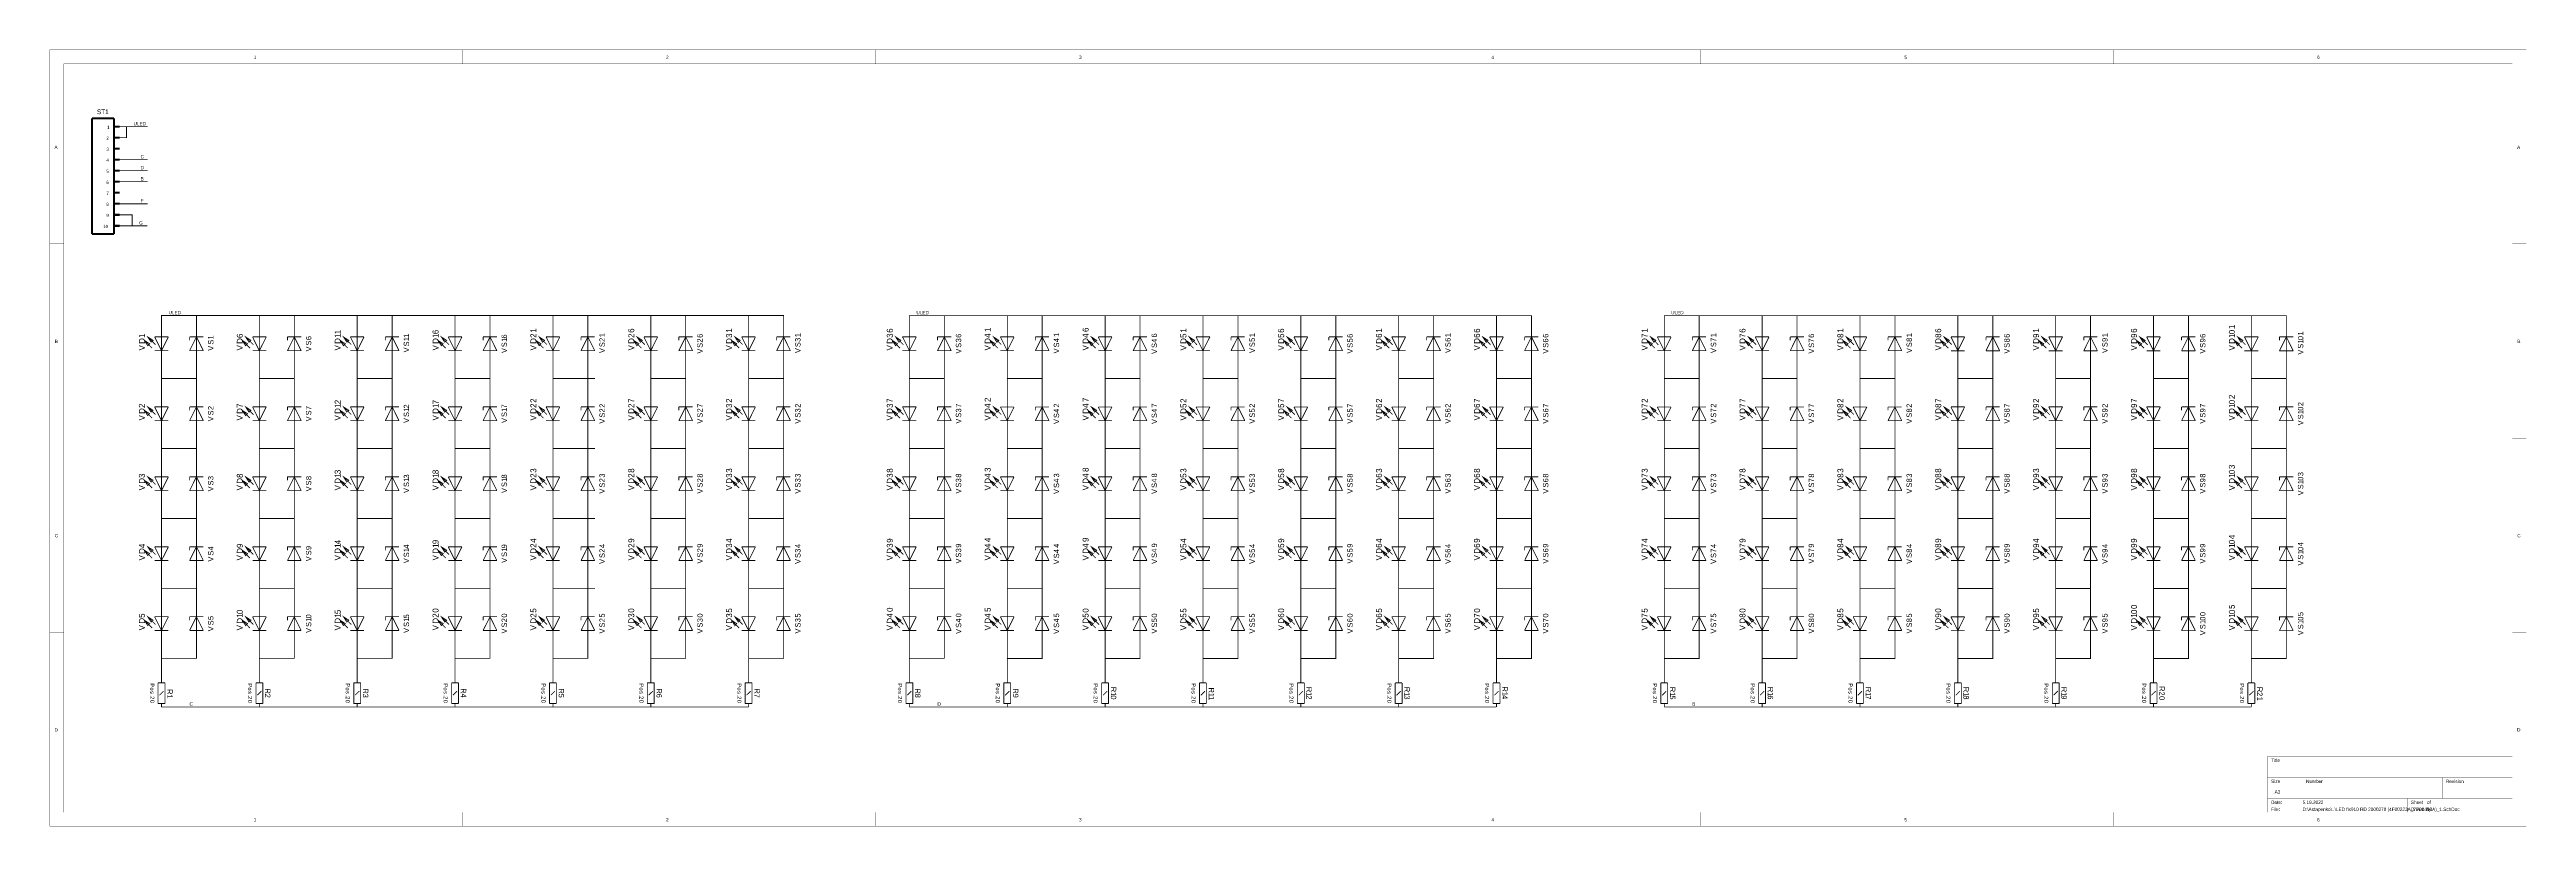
# Model space of a CAD drawing. Header units: millimetres. Extents: x 0 to 35.4, y 0 to 11.1.
import ezdxf

# ---------------------------------------------------------------- set-up
doc = ezdxf.new("R2010")
doc.units = ezdxf.units.MM
doc.header["$MEASUREMENT"] = 0
doc.layers.add('Sheet', color=255, linetype='Continuous')

msp = doc.modelspace()

# ---------------------------------------------------------------- linework, layer by layer
at = {"layer": 'Sheet'}
for points, const_width in [([(0.001, 11.1), (0.201, 11.1)], 0.0039), ([(5.906, 11.1), (5.906, 10.9)], 0.0039), ([(11.811, 11.1), (11.811, 10.9)], 0.0039), ([(17.717, 11.1), (17.717, 10.899)], 0.0039), ([(23.622, 11.1), (23.622, 10.899)], 0.0039), ([(29.527, 11.1), (29.527, 10.899)], 0.0039), ([(35.433, 11.1), (35.233, 11.1)], 0.0039), ([(35.433, 11.1), (35.433, 10.899)], 0.0039), ([(0.922, 10.118), (0.607, 10.118)], 0.0295), ([(0.607, 10.118), (0.607, 8.465)], 0.0295), ([(0.922, 8.465), (0.922, 10.118)], 0.0295), ([(0.922, 10), (1.001, 10)], 0.0295), ([(0.922, 10), (1.001, 10)], 0.0118), ([(1.001, 9.843), (1.101, 9.843), (1.101, 10)], 0.0118), ([(1.001, 10), (1.101, 10), (1.401, 10)], 0.0118), ([(1.001, 9.843), (0.922, 9.843)], 0.0295), ([(0.922, 9.685), (1.001, 9.685)], 0.0295), ([(0.922, 9.843), (1.001, 9.843)], 0.0118), ([(0.922, 9.685), (1.001, 9.685)], 0.0118), ([(1.001, 9.528), (0.922, 9.528)], 0.0295), ([(0.922, 9.37), (1.001, 9.37)], 0.0295), ([(1.001, 9.213), (0.922, 9.213)], 0.0295), ([(0.922, 9.528), (1.001, 9.528)], 0.0118), ([(0.922, 9.37), (1.001, 9.37)], 0.0118), ([(0.922, 9.213), (1.001, 9.213)], 0.0118), ([(1.001, 9.528), (1.401, 9.528)], 0.0118), ([(1.001, 9.37), (1.401, 9.37)], 0.0118), ([(1.001, 9.213), (1.401, 9.213)], 0.0118), ([(0.922, 9.055), (1.001, 9.055)], 0.0295), ([(1.001, 8.898), (0.922, 8.898)], 0.0295), ([(0.922, 9.055), (1.001, 9.055)], 0.0118), ([(0.922, 8.898), (1.001, 8.898)], 0.0118), ([(1.001, 8.898), (1.401, 8.898)], 0.0118), ([(0.922, 8.74), (1.001, 8.74)], 0.0295), ([(1.001, 8.583), (0.922, 8.583)], 0.0295), ([(0.922, 8.74), (1.001, 8.74)], 0.0118), ([(0.922, 8.583), (1.001, 8.583)], 0.0118), ([(1.001, 8.74), (1.182, 8.74), (1.182, 8.583), (1.001, 8.583)], 0.0118), ([(1.182, 8.583), (1.399, 8.583)], 0.0118), ([(0.001, 8.325), (0.201, 8.325)], 0.0039), ([(0.607, 8.465), (0.922, 8.465)], 0.0295), ([(35.433, 8.325), (35.233, 8.325)], 0.0039), ([(1.601, 6.995), (1.601, 7.094)], 0.0118), ([(1.601, 7.094), (1.601, 7.3), (2.101, 7.3), (3.001, 7.3), (3.501, 7.3), (4.401, 7.3), (4.901, 7.3), (5.801, 7.3), (6.301, 7.3), (7.201, 7.3), (7.701, 7.3), (8.601, 7.3), (9.101, 7.3), (10.001, 7.3), (10.501, 7.3), (10.501, 7.094)], 0.0118), ([(2.101, 7.3), (2.101, 7.094)], 0.0118), ([(2.101, 6.995), (2.101, 7.094)], 0.0118), ([(3.001, 7.094), (3.001, 7.3)], 0.0118), ([(3.001, 6.995), (3.001, 7.094)], 0.0118), ([(3.501, 7.3), (3.501, 7.094)], 0.0118), ([(3.501, 6.995), (3.501, 7.094)], 0.0118), ([(4.401, 7.094), (4.401, 7.3)], 0.0118), ([(4.401, 6.995), (4.401, 7.094)], 0.0118), ([(4.901, 7.3), (4.901, 7.094)], 0.0118), ([(4.901, 6.995), (4.901, 7.094)], 0.0118), ([(5.801, 7.094), (5.801, 7.3)], 0.0118), ([(5.801, 6.995), (5.801, 7.094)], 0.0118), ([(6.301, 7.3), (6.301, 7.094)], 0.0118), ([(6.301, 6.995), (6.301, 7.094)], 0.0118), ([(7.201, 7.094), (7.201, 7.3)], 0.0118), ([(7.201, 6.995), (7.201, 7.094)], 0.0118), ([(7.701, 7.3), (7.701, 7.094)], 0.0118), ([(7.701, 6.995), (7.701, 7.094)], 0.0118), ([(8.601, 7.094), (8.601, 7.3)], 0.0118), ([(8.601, 6.995), (8.601, 7.094)], 0.0118), ([(9.101, 7.3), (9.101, 7.094)], 0.0118), ([(9.101, 6.995), (9.101, 7.094)], 0.0118), ([(10.001, 7.094), (10.001, 7.3)], 0.0118), ([(10.001, 6.995), (10.001, 7.094)], 0.0118), ([(10.501, 6.995), (10.501, 7.094)], 0.0118), ([(12.301, 7.093), (12.301, 7.299), (12.801, 7.299), (13.701, 7.299), (14.2, 7.299), (15.101, 7.299), (15.6, 7.299), (16.5, 7.299), (17.001, 7.299), (17.9, 7.299), (18.401, 7.299), (19.3, 7.299), (19.8, 7.299), (20.7, 7.299), (21.2, 7.299), (21.2, 7.093)], 0.0118), ([(12.301, 6.995), (12.301, 7.094)], 0.0118), ([(12.801, 7.3), (12.801, 7.094)], 0.0118), ([(12.801, 6.995), (12.801, 7.094)], 0.0118), ([(13.701, 7.093), (13.701, 7.299)], 0.0118), ([(13.701, 6.995), (13.701, 7.093)], 0.0118), ([(14.2, 7.299), (14.2, 7.093)], 0.0118), ([(14.2, 6.995), (14.2, 7.093)], 0.0118), ([(15.101, 7.093), (15.101, 7.299)], 0.0118), ([(15.101, 6.995), (15.101, 7.093)], 0.0118), ([(15.6, 7.299), (15.6, 7.093)], 0.0118), ([(15.6, 6.995), (15.6, 7.093)], 0.0118), ([(16.5, 7.093), (16.5, 7.299)], 0.0118), ([(16.5, 6.995), (16.5, 7.093)], 0.0118), ([(17.001, 7.299), (17.001, 7.093)], 0.0118), ([(17.001, 6.995), (17.001, 7.093)], 0.0118), ([(17.9, 7.093), (17.9, 7.299)], 0.0118), ([(17.9, 6.995), (17.9, 7.093)], 0.0118), ([(18.401, 7.299), (18.401, 7.093)], 0.0118), ([(18.401, 6.995), (18.401, 7.093)], 0.0118), ([(19.3, 7.093), (19.3, 7.299)], 0.0118), ([(19.3, 6.995), (19.3, 7.093)], 0.0118), ([(19.8, 7.299), (19.8, 7.093)], 0.0118), ([(19.8, 6.995), (19.8, 7.093)], 0.0118), ([(20.7, 7.093), (20.7, 7.299)], 0.0118), ([(20.7, 6.995), (20.7, 7.093)], 0.0118), ([(21.2, 6.995), (21.2, 7.093)], 0.0118), ([(23.1, 6.995), (23.1, 7.093)], 0.0118), ([(23.101, 7.093), (23.101, 7.299), (23.6, 7.299), (24.501, 7.299), (25, 7.299), (25.901, 7.299), (26.401, 7.299), (27.3, 7.299), (27.801, 7.299), (28.7, 7.299), (29.199, 7.299), (30.1, 7.299), (30.599, 7.299), (31.5, 7.299), (32, 7.299), (32, 7.093)], 0.0118), ([(23.6, 7.299), (23.6, 7.093)], 0.0118), ([(23.6, 6.995), (23.6, 7.093)], 0.0118), ([(24.5, 7.093), (24.5, 7.299)], 0.0118), ([(24.5, 6.995), (24.5, 7.093)], 0.0118), ([(25, 7.299), (25, 7.093)], 0.0118), ([(25, 6.995), (25, 7.093)], 0.0118), ([(25.9, 7.093), (25.9, 7.299)], 0.0118), ([(25.9, 6.995), (25.9, 7.093)], 0.0118), ([(26.4, 7.299), (26.4, 7.093)], 0.0118), ([(26.4, 6.995), (26.4, 7.093)], 0.0118), ([(27.3, 7.093), (27.3, 7.299)], 0.0118), ([(27.3, 6.995), (27.3, 7.093)], 0.0118), ([(27.801, 7.299), (27.801, 7.093)], 0.0118), ([(27.801, 6.995), (27.801, 7.093)], 0.0118), ([(28.7, 7.093), (28.7, 7.299)], 0.0118), ([(28.7, 6.995), (28.7, 7.093)], 0.0118), ([(29.199, 7.299), (29.199, 7.093)], 0.0118), ([(29.199, 6.995), (29.199, 7.093)], 0.0118), ([(30.1, 7.093), (30.1, 7.299)], 0.0118), ([(30.1, 6.995), (30.1, 7.093)], 0.0118), ([(30.599, 7.299), (30.599, 7.093)], 0.0118), ([(30.599, 6.995), (30.599, 7.093)], 0.0118), ([(31.5, 7.093), (31.5, 7.299)], 0.0118), ([(31.5, 6.995), (31.5, 7.093)], 0.0118), ([(32, 6.995), (32, 7.093)], 0.0118), ([(1.467, 6.835), (1.355, 6.946)], 0.0118), ([(1.516, 6.884), (1.404, 6.995)], 0.0118), ([(1.481, 6.946), (1.404, 6.995)], 0.0118), ([(1.453, 6.919), (1.404, 6.995)], 0.0118), ([(1.503, 6.995), (1.7, 6.995)], 0.0118), ([(1.503, 6.995), (1.601, 6.798)], 0.0118), ([(1.503, 6.798), (1.7, 6.798)], 0.0118), ([(1.7, 6.995), (1.601, 6.798)], 0.0118), ([(1.601, 6.798), (1.601, 6.995)], 0.0118), ([(1.601, 6.798), (1.601, 6.7)], 0.0118), ([(2.2, 6.995), (2.003, 6.995)], 0.0118), ([(2.003, 6.798), (2.101, 6.995)], 0.0118), ([(2.003, 6.995), (2.003, 6.946)], 0.0118), ([(2.2, 6.798), (2.003, 6.798)], 0.0118), ([(2.101, 6.798), (2.101, 6.995)], 0.0118), ([(2.101, 6.995), (2.2, 6.798)], 0.0118), ([(2.101, 6.798), (2.101, 6.7)], 0.0118), ([(2.866, 6.835), (2.755, 6.946)], 0.0118), ([(2.916, 6.884), (2.804, 6.995)], 0.0118), ([(2.881, 6.946), (2.804, 6.995)], 0.0118), ([(2.853, 6.919), (2.804, 6.995)], 0.0118), ([(2.903, 6.995), (3.1, 6.995)], 0.0118), ([(2.903, 6.995), (3.001, 6.798)], 0.0118), ([(2.903, 6.798), (3.1, 6.798)], 0.0118), ([(3.1, 6.995), (3.001, 6.798)], 0.0118), ([(3.001, 6.798), (3.001, 6.995)], 0.0118), ([(3.001, 6.798), (3.001, 6.7)], 0.0118), ([(3.6, 6.995), (3.403, 6.995)], 0.0118), ([(3.403, 6.798), (3.501, 6.995)], 0.0118), ([(3.403, 6.995), (3.403, 6.946)], 0.0118), ([(3.6, 6.798), (3.403, 6.798)], 0.0118), ([(3.501, 6.798), (3.501, 6.995)], 0.0118), ([(3.501, 6.995), (3.6, 6.798)], 0.0118), ([(3.501, 6.798), (3.501, 6.7)], 0.0118), ([(4.266, 6.835), (4.155, 6.946)], 0.0118), ([(4.316, 6.884), (4.204, 6.995)], 0.0118), ([(4.281, 6.946), (4.204, 6.995)], 0.0118), ([(4.253, 6.919), (4.204, 6.995)], 0.0118), ([(4.303, 6.995), (4.499, 6.995)], 0.0118), ([(4.303, 6.995), (4.401, 6.798)], 0.0118), ([(4.303, 6.798), (4.499, 6.798)], 0.0118), ([(4.499, 6.995), (4.401, 6.798)], 0.0118), ([(4.401, 6.798), (4.401, 6.995)], 0.0118), ([(4.401, 6.798), (4.401, 6.7)], 0.0118), ([(4.999, 6.995), (4.803, 6.995)], 0.0118), ([(4.803, 6.798), (4.901, 6.995)], 0.0118), ([(4.803, 6.995), (4.803, 6.946)], 0.0118), ([(4.999, 6.798), (4.803, 6.798)], 0.0118), ([(4.901, 6.798), (4.901, 6.995)], 0.0118), ([(4.901, 6.995), (4.999, 6.798)], 0.0118), ([(4.901, 6.798), (4.901, 6.7)], 0.0118), ([(5.666, 6.835), (5.555, 6.946)], 0.0118), ([(5.715, 6.884), (5.604, 6.995)], 0.0118), ([(5.681, 6.946), (5.604, 6.995)], 0.0118), ([(5.653, 6.919), (5.604, 6.995)], 0.0118), ([(5.703, 6.995), (5.899, 6.995)], 0.0118), ([(5.703, 6.995), (5.801, 6.798)], 0.0118), ([(5.703, 6.798), (5.899, 6.798)], 0.0118), ([(5.899, 6.995), (5.801, 6.798)], 0.0118), ([(5.801, 6.798), (5.801, 6.995)], 0.0118), ([(5.801, 6.798), (5.801, 6.7)], 0.0118), ([(6.399, 6.995), (6.202, 6.995)], 0.0118), ([(6.202, 6.798), (6.301, 6.995)], 0.0118), ([(6.202, 6.995), (6.202, 6.946)], 0.0118), ([(6.399, 6.798), (6.202, 6.798)], 0.0118), ([(6.301, 6.798), (6.301, 6.995)], 0.0118), ([(6.301, 6.995), (6.399, 6.798)], 0.0118), ([(6.301, 6.798), (6.301, 6.7)], 0.0118), ([(7.066, 6.835), (6.955, 6.946)], 0.0118), ([(7.116, 6.884), (7.004, 6.995)], 0.0118), ([(7.081, 6.946), (7.004, 6.995)], 0.0118), ([(7.053, 6.918), (7.004, 6.995)], 0.0118), ([(7.103, 6.995), (7.299, 6.995)], 0.0118), ([(7.103, 6.995), (7.201, 6.798)], 0.0118), ([(7.103, 6.798), (7.299, 6.798)], 0.0118), ([(7.299, 6.995), (7.201, 6.798)], 0.0118), ([(7.201, 6.798), (7.201, 6.995)], 0.0118), ([(7.201, 6.798), (7.201, 6.7)], 0.0118), ([(7.799, 6.995), (7.603, 6.995)], 0.0118), ([(7.603, 6.798), (7.701, 6.995)], 0.0118), ([(7.603, 6.995), (7.603, 6.946)], 0.0118), ([(7.799, 6.798), (7.603, 6.798)], 0.0118), ([(7.701, 6.798), (7.701, 6.995)], 0.0118), ([(7.701, 6.995), (7.799, 6.798)], 0.0118), ([(7.701, 6.798), (7.701, 6.7)], 0.0118), ([(8.466, 6.835), (8.355, 6.946)], 0.0118), ([(8.515, 6.884), (8.404, 6.995)], 0.0118), ([(8.481, 6.946), (8.404, 6.995)], 0.0118), ([(8.453, 6.918), (8.404, 6.995)], 0.0118), ([(8.502, 6.995), (8.699, 6.995)], 0.0118), ([(8.502, 6.995), (8.601, 6.798)], 0.0118), ([(8.502, 6.798), (8.699, 6.798)], 0.0118), ([(8.699, 6.995), (8.601, 6.798)], 0.0118), ([(8.601, 6.798), (8.601, 6.995)], 0.0118), ([(8.601, 6.798), (8.601, 6.7)], 0.0118), ([(9.199, 6.995), (9.002, 6.995)], 0.0118), ([(9.002, 6.798), (9.101, 6.995)], 0.0118), ([(9.002, 6.995), (9.002, 6.946)], 0.0118), ([(9.199, 6.798), (9.002, 6.798)], 0.0118), ([(9.101, 6.798), (9.101, 6.995)], 0.0118), ([(9.101, 6.995), (9.199, 6.798)], 0.0118), ([(9.101, 6.798), (9.101, 6.7)], 0.0118), ([(9.866, 6.835), (9.755, 6.946)], 0.0118), ([(9.915, 6.884), (9.804, 6.995)], 0.0118), ([(9.88, 6.946), (9.804, 6.995)], 0.0118), ([(9.852, 6.918), (9.804, 6.995)], 0.0118), ([(9.902, 6.995), (10.099, 6.995)], 0.0118), ([(9.902, 6.995), (10.001, 6.798)], 0.0118), ([(9.902, 6.798), (10.099, 6.798)], 0.0118), ([(10.099, 6.995), (10.001, 6.798)], 0.0118), ([(10.001, 6.798), (10.001, 6.995)], 0.0118), ([(10.001, 6.798), (10.001, 6.7)], 0.0118), ([(10.599, 6.995), (10.402, 6.995)], 0.0118), ([(10.402, 6.798), (10.501, 6.995)], 0.0118), ([(10.402, 6.995), (10.402, 6.946)], 0.0118), ([(10.599, 6.798), (10.402, 6.798)], 0.0118), ([(10.501, 6.798), (10.501, 6.995)], 0.0118), ([(10.501, 6.995), (10.599, 6.798)], 0.0118), ([(10.501, 6.798), (10.501, 6.7)], 0.0118), ([(12.166, 6.835), (12.055, 6.946)], 0.0118), ([(12.215, 6.884), (12.104, 6.995)], 0.0118), ([(12.18, 6.946), (12.104, 6.995)], 0.0118), ([(12.152, 6.918), (12.104, 6.995)], 0.0118), ([(12.202, 6.995), (12.399, 6.995)], 0.0118), ([(12.202, 6.995), (12.301, 6.798)], 0.0118), ([(12.202, 6.798), (12.399, 6.798)], 0.0118), ([(12.399, 6.995), (12.301, 6.798)], 0.0118), ([(12.301, 6.798), (12.301, 6.995)], 0.0118), ([(12.301, 6.798), (12.301, 6.7)], 0.0118), ([(12.899, 6.995), (12.702, 6.995)], 0.0118), ([(12.702, 6.798), (12.801, 6.995)], 0.0118), ([(12.702, 6.995), (12.702, 6.946)], 0.0118), ([(12.899, 6.798), (12.702, 6.798)], 0.0118), ([(12.801, 6.798), (12.801, 6.995)], 0.0118), ([(12.801, 6.995), (12.899, 6.798)], 0.0118), ([(12.801, 6.798), (12.801, 6.7)], 0.0118), ([(13.566, 6.835), (13.454, 6.946)], 0.0118), ([(13.615, 6.884), (13.504, 6.995)], 0.0118), ([(13.58, 6.946), (13.504, 6.995)], 0.0118), ([(13.552, 6.918), (13.504, 6.995)], 0.0118), ([(13.602, 6.995), (13.799, 6.995)], 0.0118), ([(13.602, 6.995), (13.701, 6.798)], 0.0118), ([(13.602, 6.798), (13.799, 6.798)], 0.0118), ([(13.799, 6.995), (13.701, 6.798)], 0.0118), ([(13.701, 6.798), (13.701, 6.995)], 0.0118), ([(13.701, 6.798), (13.701, 6.7)], 0.0118), ([(14.299, 6.995), (14.103, 6.995)], 0.0118), ([(14.103, 6.798), (14.2, 6.995)], 0.0118), ([(14.103, 6.995), (14.103, 6.946)], 0.0118), ([(14.299, 6.798), (14.103, 6.798)], 0.0118), ([(14.2, 6.798), (14.2, 6.995)], 0.0118), ([(14.2, 6.995), (14.299, 6.798)], 0.0118), ([(14.2, 6.798), (14.2, 6.7)], 0.0118), ([(14.966, 6.834), (14.854, 6.946)], 0.0118), ([(15.015, 6.883), (14.904, 6.995)], 0.0118), ([(14.981, 6.946), (14.904, 6.995)], 0.0118), ([(14.952, 6.918), (14.904, 6.995)], 0.0118), ([(15.002, 6.995), (15.199, 6.995)], 0.0118), ([(15.002, 6.995), (15.101, 6.798)], 0.0118), ([(15.002, 6.798), (15.199, 6.798)], 0.0118), ([(15.199, 6.995), (15.101, 6.798)], 0.0118), ([(15.101, 6.798), (15.101, 6.995)], 0.0118), ([(15.101, 6.798), (15.101, 6.7)], 0.0118), ([(15.699, 6.995), (15.502, 6.995)], 0.0118), ([(15.502, 6.798), (15.6, 6.995)], 0.0118), ([(15.502, 6.995), (15.502, 6.946)], 0.0118), ([(15.699, 6.798), (15.502, 6.798)], 0.0118), ([(15.6, 6.798), (15.6, 6.995)], 0.0118), ([(15.6, 6.995), (15.699, 6.798)], 0.0118), ([(15.6, 6.798), (15.6, 6.7)], 0.0118), ([(16.366, 6.834), (16.255, 6.946)], 0.0118), ([(16.415, 6.883), (16.304, 6.995)], 0.0118), ([(16.38, 6.946), (16.304, 6.995)], 0.0118), ([(16.352, 6.918), (16.304, 6.995)], 0.0118), ([(16.402, 6.995), (16.599, 6.995)], 0.0118), ([(16.402, 6.995), (16.5, 6.798)], 0.0118), ([(16.402, 6.798), (16.599, 6.798)], 0.0118), ([(16.599, 6.995), (16.5, 6.798)], 0.0118), ([(16.5, 6.798), (16.5, 6.995)], 0.0118), ([(16.5, 6.798), (16.5, 6.7)], 0.0118), ([(17.099, 6.995), (16.902, 6.995)], 0.0118), ([(16.902, 6.798), (17.001, 6.995)], 0.0118), ([(16.902, 6.995), (16.902, 6.946)], 0.0118), ([(17.099, 6.798), (16.902, 6.798)], 0.0118), ([(17.001, 6.798), (17.001, 6.995)], 0.0118), ([(17.001, 6.995), (17.099, 6.798)], 0.0118), ([(17.001, 6.798), (17.001, 6.7)], 0.0118), ([(17.766, 6.834), (17.655, 6.946)], 0.0118), ([(17.815, 6.883), (17.703, 6.995)], 0.0118), ([(17.78, 6.946), (17.703, 6.995)], 0.0118), ([(17.752, 6.918), (17.703, 6.995)], 0.0118), ([(17.802, 6.995), (17.999, 6.995)], 0.0118), ([(17.802, 6.995), (17.9, 6.798)], 0.0118), ([(17.802, 6.798), (17.999, 6.798)], 0.0118), ([(17.999, 6.995), (17.9, 6.798)], 0.0118), ([(17.9, 6.798), (17.9, 6.995)], 0.0118), ([(17.9, 6.798), (17.9, 6.7)], 0.0118), ([(18.498, 6.995), (18.302, 6.995)], 0.0118), ([(18.302, 6.798), (18.401, 6.995)], 0.0118), ([(18.302, 6.995), (18.302, 6.946)], 0.0118), ([(18.498, 6.798), (18.302, 6.798)], 0.0118), ([(18.401, 6.798), (18.401, 6.995)], 0.0118), ([(18.401, 6.995), (18.498, 6.798)], 0.0118), ([(18.401, 6.798), (18.401, 6.7)], 0.0118), ([(19.166, 6.834), (19.054, 6.946)], 0.0118), ([(19.214, 6.883), (19.103, 6.995)], 0.0118), ([(19.18, 6.946), (19.103, 6.995)], 0.0118), ([(19.152, 6.918), (19.103, 6.995)], 0.0118), ([(19.202, 6.995), (19.399, 6.995)], 0.0118), ([(19.202, 6.995), (19.3, 6.798)], 0.0118), ([(19.202, 6.798), (19.399, 6.798)], 0.0118), ([(19.399, 6.995), (19.3, 6.798)], 0.0118), ([(19.3, 6.798), (19.3, 6.995)], 0.0118), ([(19.3, 6.798), (19.3, 6.7)], 0.0118), ([(19.899, 6.995), (19.701, 6.995)], 0.0118), ([(19.701, 6.798), (19.8, 6.995)], 0.0118), ([(19.701, 6.995), (19.701, 6.946)], 0.0118), ([(19.899, 6.798), (19.701, 6.798)], 0.0118), ([(19.8, 6.798), (19.8, 6.995)], 0.0118), ([(19.8, 6.995), (19.899, 6.798)], 0.0118), ([(19.8, 6.798), (19.8, 6.7)], 0.0118), ([(20.565, 6.834), (20.454, 6.946)], 0.0118), ([(20.615, 6.883), (20.503, 6.995)], 0.0118), ([(20.579, 6.946), (20.503, 6.995)], 0.0118), ([(20.552, 6.918), (20.503, 6.995)], 0.0118), ([(20.602, 6.995), (20.798, 6.995)], 0.0118), ([(20.602, 6.995), (20.7, 6.798)], 0.0118), ([(20.602, 6.798), (20.798, 6.798)], 0.0118), ([(20.798, 6.995), (20.7, 6.798)], 0.0118), ([(20.7, 6.798), (20.7, 6.995)], 0.0118), ([(20.7, 6.798), (20.7, 6.7)], 0.0118), ([(21.299, 6.995), (21.102, 6.995)], 0.0118), ([(21.102, 6.798), (21.2, 6.995)], 0.0118), ([(21.102, 6.995), (21.102, 6.946)], 0.0118), ([(21.299, 6.798), (21.102, 6.798)], 0.0118), ([(21.2, 6.798), (21.2, 6.995)], 0.0118), ([(21.2, 6.995), (21.299, 6.798)], 0.0118), ([(21.2, 6.798), (21.2, 6.7)], 0.0118), ([(22.965, 6.834), (22.854, 6.946)], 0.0118), ([(23.015, 6.883), (22.904, 6.995)], 0.0118), ([(22.98, 6.946), (22.904, 6.995)], 0.0118), ([(22.952, 6.918), (22.904, 6.995)], 0.0118), ([(23.001, 6.995), (23.198, 6.995)], 0.0118), ([(23.001, 6.995), (23.1, 6.798)], 0.0118), ([(23.001, 6.798), (23.198, 6.798)], 0.0118), ([(23.198, 6.995), (23.1, 6.798)], 0.0118), ([(23.1, 6.798), (23.1, 6.995)], 0.0118), ([(23.1, 6.798), (23.1, 6.7)], 0.0118), ([(23.698, 6.995), (23.502, 6.995)], 0.0118), ([(23.502, 6.798), (23.6, 6.995)], 0.0118), ([(23.502, 6.995), (23.502, 6.946)], 0.0118), ([(23.698, 6.798), (23.502, 6.798)], 0.0118), ([(23.6, 6.798), (23.6, 6.995)], 0.0118), ([(23.6, 6.995), (23.698, 6.798)], 0.0118), ([(23.6, 6.798), (23.6, 6.7)], 0.0118), ([(24.366, 6.834), (24.254, 6.946)], 0.0118), ([(24.415, 6.883), (24.303, 6.995)], 0.0118), ([(24.38, 6.946), (24.303, 6.995)], 0.0118), ([(24.352, 6.918), (24.303, 6.995)], 0.0118), ([(24.401, 6.995), (24.599, 6.995)], 0.0118), ([(24.401, 6.995), (24.5, 6.798)], 0.0118), ([(24.401, 6.798), (24.599, 6.798)], 0.0118), ([(24.599, 6.995), (24.5, 6.798)], 0.0118), ([(24.5, 6.798), (24.5, 6.995)], 0.0118), ([(24.5, 6.798), (24.5, 6.7)], 0.0118), ([(25.098, 6.995), (24.902, 6.995)], 0.0118), ([(24.902, 6.798), (25, 6.995)], 0.0118), ([(24.902, 6.995), (24.902, 6.946)], 0.0118), ([(25.098, 6.798), (24.902, 6.798)], 0.0118), ([(25, 6.798), (25, 6.995)], 0.0118), ([(25, 6.995), (25.098, 6.798)], 0.0118), ([(25, 6.798), (25, 6.7)], 0.0118), ([(25.765, 6.834), (25.654, 6.946)], 0.0118), ([(25.814, 6.883), (25.703, 6.995)], 0.0118), ([(25.78, 6.946), (25.703, 6.995)], 0.0118), ([(25.752, 6.918), (25.703, 6.995)], 0.0118), ([(25.802, 6.995), (25.998, 6.995)], 0.0118), ([(25.802, 6.995), (25.9, 6.798)], 0.0118), ([(25.802, 6.798), (25.998, 6.798)], 0.0118), ([(25.998, 6.995), (25.9, 6.798)], 0.0118), ([(25.9, 6.798), (25.9, 6.995)], 0.0118), ([(25.9, 6.798), (25.9, 6.7)], 0.0118), ([(26.498, 6.995), (26.301, 6.995)], 0.0118), ([(26.301, 6.798), (26.4, 6.995)], 0.0118), ([(26.301, 6.995), (26.301, 6.946)], 0.0118), ([(26.498, 6.798), (26.301, 6.798)], 0.0118), ([(26.4, 6.798), (26.4, 6.995)], 0.0118), ([(26.4, 6.995), (26.498, 6.798)], 0.0118), ([(26.4, 6.798), (26.4, 6.7)], 0.0118), ([(27.165, 6.834), (27.054, 6.946)], 0.0118), ([(27.214, 6.883), (27.103, 6.995)], 0.0118), ([(27.179, 6.946), (27.103, 6.995)], 0.0118), ([(27.152, 6.918), (27.103, 6.995)], 0.0118), ([(27.201, 6.995), (27.398, 6.995)], 0.0118), ([(27.201, 6.995), (27.3, 6.798)], 0.0118), ([(27.201, 6.797), (27.398, 6.797)], 0.0118), ([(27.398, 6.995), (27.3, 6.797)], 0.0118), ([(27.3, 6.798), (27.3, 6.995)], 0.0118), ([(27.3, 6.798), (27.3, 6.7)], 0.0118), ([(27.899, 6.995), (27.702, 6.995)], 0.0118), ([(27.702, 6.797), (27.801, 6.995)], 0.0118), ([(27.702, 6.995), (27.702, 6.946)], 0.0118), ([(27.899, 6.797), (27.702, 6.797)], 0.0118), ([(27.801, 6.797), (27.801, 6.995)], 0.0118), ([(27.801, 6.995), (27.899, 6.797)], 0.0118), ([(27.801, 6.797), (27.801, 6.699)], 0.0118), ([(28.566, 6.834), (28.454, 6.946)], 0.0118), ([(28.614, 6.883), (28.503, 6.995)], 0.0118), ([(28.579, 6.946), (28.503, 6.995)], 0.0118), ([(28.553, 6.918), (28.503, 6.995)], 0.0118), ([(28.601, 6.995), (28.798, 6.995)], 0.0118), ([(28.601, 6.995), (28.7, 6.797)], 0.0118), ([(28.601, 6.797), (28.798, 6.797)], 0.0118), ([(28.798, 6.995), (28.7, 6.797)], 0.0118), ([(28.7, 6.797), (28.7, 6.995)], 0.0118), ([(28.7, 6.797), (28.7, 6.699)], 0.0118), ([(29.298, 6.995), (29.102, 6.995)], 0.0118), ([(29.102, 6.797), (29.199, 6.995)], 0.0118), ([(29.102, 6.995), (29.102, 6.946)], 0.0118), ([(29.298, 6.797), (29.102, 6.797)], 0.0118), ([(29.199, 6.797), (29.199, 6.995)], 0.0118), ([(29.199, 6.995), (29.298, 6.797)], 0.0118), ([(29.199, 6.797), (29.199, 6.699)], 0.0118), ([(29.964, 6.834), (29.854, 6.946)], 0.0118), ([(30.015, 6.883), (29.903, 6.995)], 0.0118), ([(29.98, 6.946), (29.903, 6.995)], 0.0118), ([(29.951, 6.918), (29.903, 6.995)], 0.0118), ([(30.001, 6.995), (30.198, 6.995)], 0.0118), ([(30.001, 6.995), (30.1, 6.797)], 0.0118), ([(30.001, 6.797), (30.198, 6.797)], 0.0118), ([(30.198, 6.995), (30.1, 6.797)], 0.0118), ([(30.1, 6.797), (30.1, 6.995)], 0.0118), ([(30.1, 6.797), (30.1, 6.699)], 0.0118), ([(30.698, 6.995), (30.501, 6.995)], 0.0118), ([(30.501, 6.797), (30.599, 6.995)], 0.0118), ([(30.501, 6.995), (30.501, 6.946)], 0.0118), ([(30.698, 6.797), (30.501, 6.797)], 0.0118), ([(30.599, 6.797), (30.599, 6.995)], 0.0118), ([(30.599, 6.995), (30.698, 6.797)], 0.0118), ([(30.599, 6.797), (30.599, 6.699)], 0.0118), ([(31.365, 6.834), (31.254, 6.946)], 0.0118), ([(31.415, 6.883), (31.303, 6.995)], 0.0118), ([(31.38, 6.946), (31.303, 6.995)], 0.0118), ([(31.351, 6.918), (31.303, 6.995)], 0.0118), ([(31.401, 6.995), (31.599, 6.995)], 0.0118), ([(31.401, 6.995), (31.5, 6.797)], 0.0118), ([(31.401, 6.797), (31.599, 6.797)], 0.0118), ([(31.599, 6.995), (31.5, 6.797)], 0.0118), ([(31.5, 6.797), (31.5, 6.995)], 0.0118), ([(31.5, 6.797), (31.5, 6.699)], 0.0118), ([(32.098, 6.995), (31.901, 6.995)], 0.0118), ([(31.901, 6.797), (32, 6.995)], 0.0118), ([(31.901, 6.995), (31.901, 6.946)], 0.0118), ([(32.098, 6.797), (31.901, 6.797)], 0.0118), ([(32, 6.797), (32, 6.995)], 0.0118), ([(32, 6.995), (32.098, 6.797)], 0.0118), ([(32, 6.797), (32, 6.699)], 0.0118), ([(1.601, 6.7), (1.601, 6.4), (1.601, 6.094)], 0.0118), ([(2.101, 6.4), (1.601, 6.4)], 0.0118), ([(2.101, 6.7), (2.101, 6.4), (2.101, 6.094)], 0.0118), ([(3.001, 6.7), (3.001, 6.4), (3.001, 6.094)], 0.0118), ([(3.501, 6.4), (3.001, 6.4)], 0.0118), ([(3.501, 6.7), (3.501, 6.4), (3.501, 6.094)], 0.0118), ([(4.401, 6.7), (4.401, 6.4), (4.401, 6.094)], 0.0118), ([(4.901, 6.4), (4.401, 6.4)], 0.0118), ([(4.901, 6.7), (4.901, 6.4), (4.901, 6.094)], 0.0118), ([(5.801, 6.7), (5.801, 6.4), (5.801, 6.094)], 0.0118), ([(6.301, 6.4), (5.801, 6.4)], 0.0118), ([(6.301, 6.7), (6.301, 6.4), (6.301, 6.094)], 0.0118), ([(7.201, 6.7), (7.201, 6.4)], 0.0118), ([(7.201, 6.093), (7.201, 6.4), (7.701, 6.4), (7.801, 6.4)], 0.0118), ([(7.701, 6.7), (7.701, 6.4), (7.701, 6.093)], 0.0118), ([(8.601, 6.7), (8.601, 6.4), (8.601, 6.093)], 0.0118), ([(9.101, 6.4), (8.601, 6.4)], 0.0118), ([(9.101, 6.7), (9.101, 6.4), (9.101, 6.093)], 0.0118), ([(10.001, 6.7), (10.001, 6.4), (10.001, 6.093)], 0.0118), ([(10.501, 6.4), (10.001, 6.4)], 0.0118), ([(10.501, 6.7), (10.501, 6.4), (10.501, 6.093)], 0.0118), ([(12.301, 6.7), (12.301, 6.4), (12.301, 6.093)], 0.0118), ([(12.801, 6.4), (12.301, 6.4)], 0.0118), ([(12.801, 6.7), (12.801, 6.4), (12.801, 6.093)], 0.0118), ([(13.701, 6.7), (13.701, 6.4), (13.701, 6.093)], 0.0118), ([(14.2, 6.4), (13.701, 6.4)], 0.0118), ([(14.2, 6.7), (14.2, 6.4), (14.2, 6.093)], 0.0118), ([(15.101, 6.7), (15.101, 6.4), (15.101, 6.093)], 0.0118), ([(15.6, 6.4), (15.101, 6.4)], 0.0118), ([(15.6, 6.7), (15.6, 6.4), (15.6, 6.093)], 0.0118), ([(16.5, 6.7), (16.5, 6.4), (16.5, 6.093)], 0.0118), ([(17.001, 6.4), (16.5, 6.4)], 0.0118), ([(17.001, 6.7), (17.001, 6.4), (17.001, 6.093)], 0.0118), ([(17.9, 6.7), (17.9, 6.4)], 0.0118), ([(17.9, 6.093), (17.9, 6.4), (18.401, 6.4)], 0.0118), ([(18.401, 6.7), (18.401, 6.4), (18.401, 6.093)], 0.0118), ([(19.3, 6.7), (19.3, 6.4), (19.3, 6.093)], 0.0118), ([(19.8, 6.4), (19.3, 6.4)], 0.0118), ([(19.8, 6.7), (19.8, 6.4), (19.8, 6.093)], 0.0118), ([(20.7, 6.7), (20.7, 6.4), (20.7, 6.093)], 0.0118), ([(21.2, 6.4), (20.7, 6.4)], 0.0118), ([(21.2, 6.7), (21.2, 6.4), (21.2, 6.093)], 0.0118), ([(23.1, 6.7), (23.1, 6.4), (23.1, 6.093)], 0.0118), ([(23.6, 6.4), (23.1, 6.4)], 0.0118), ([(23.6, 6.7), (23.6, 6.4), (23.6, 6.093)], 0.0118), ([(24.5, 6.7), (24.5, 6.4), (24.5, 6.093)], 0.0118), ([(25, 6.4), (24.5, 6.4)], 0.0118), ([(25, 6.7), (25, 6.4), (25, 6.093)], 0.0118), ([(25.9, 6.7), (25.9, 6.4), (25.9, 6.093)], 0.0118), ([(26.4, 6.4), (25.9, 6.4)], 0.0118), ([(26.4, 6.7), (26.4, 6.4), (26.4, 6.093)], 0.0118), ([(27.3, 6.7), (27.3, 6.4), (27.3, 6.093)], 0.0118), ([(27.801, 6.4), (27.3, 6.4)], 0.0118), ([(27.801, 6.699), (27.801, 6.4), (27.801, 6.092)], 0.0118), ([(28.7, 6.699), (28.7, 6.4)], 0.0118), ([(28.7, 6.092), (28.7, 6.4), (29.199, 6.4)], 0.0118), ([(29.199, 6.699), (29.199, 6.4), (29.199, 6.092)], 0.0118), ([(30.1, 6.699), (30.1, 6.4), (30.1, 6.092)], 0.0118), ([(30.599, 6.4), (30.1, 6.4)], 0.0118), ([(30.599, 6.699), (30.599, 6.4), (30.599, 6.092)], 0.0118), ([(31.5, 6.699), (31.5, 6.4), (31.5, 6.092)], 0.0118), ([(32, 6.4), (31.5, 6.4)], 0.0118), ([(32, 6.699), (32, 6.4), (32, 6.092)], 0.0118), ([(1.601, 5.995), (1.601, 6.094)], 0.0118), ([(2.101, 5.995), (2.101, 6.094)], 0.0118), ([(3.001, 5.995), (3.001, 6.094)], 0.0118), ([(3.501, 5.995), (3.501, 6.094)], 0.0118), ([(4.401, 5.995), (4.401, 6.094)], 0.0118), ([(4.901, 5.995), (4.901, 6.094)], 0.0118), ([(5.801, 5.995), (5.801, 6.094)], 0.0118), ([(6.301, 5.995), (6.301, 6.094)], 0.0118), ([(7.201, 5.995), (7.201, 6.093)], 0.0118), ([(7.701, 5.995), (7.701, 6.093)], 0.0118), ([(8.601, 5.995), (8.601, 6.093)], 0.0118), ([(9.101, 5.995), (9.101, 6.093)], 0.0118), ([(10.001, 5.995), (10.001, 6.093)], 0.0118), ([(10.501, 5.995), (10.501, 6.093)], 0.0118), ([(12.301, 5.995), (12.301, 6.093)], 0.0118), ([(12.801, 5.995), (12.801, 6.093)], 0.0118), ([(13.701, 5.994), (13.701, 6.093)], 0.0118), ([(14.2, 5.994), (14.2, 6.093)], 0.0118), ([(15.101, 5.994), (15.101, 6.093)], 0.0118), ([(15.6, 5.994), (15.6, 6.093)], 0.0118), ([(16.5, 5.994), (16.5, 6.093)], 0.0118), ([(17.001, 5.994), (17.001, 6.093)], 0.0118), ([(17.9, 5.994), (17.9, 6.093)], 0.0118), ([(18.401, 5.994), (18.401, 6.093)], 0.0118), ([(19.3, 5.994), (19.3, 6.093)], 0.0118), ([(19.8, 5.994), (19.8, 6.093)], 0.0118), ([(20.7, 5.994), (20.7, 6.093)], 0.0118), ([(21.2, 5.994), (21.2, 6.093)], 0.0118), ([(23.1, 5.994), (23.1, 6.093)], 0.0118), ([(23.6, 5.994), (23.6, 6.093)], 0.0118), ([(24.5, 5.994), (24.5, 6.093)], 0.0118), ([(25, 5.994), (25, 6.093)], 0.0118), ([(25.9, 5.994), (25.9, 6.093)], 0.0118), ([(26.4, 5.994), (26.4, 6.093)], 0.0118), ([(27.3, 5.994), (27.3, 6.093)], 0.0118), ([(27.801, 5.995), (27.801, 6.092)], 0.0118), ([(28.7, 5.995), (28.7, 6.092)], 0.0118), ([(29.199, 5.995), (29.199, 6.092)], 0.0118), ([(30.1, 5.995), (30.1, 6.092)], 0.0118), ([(30.599, 5.995), (30.599, 6.092)], 0.0118), ([(31.5, 5.995), (31.5, 6.092)], 0.0118), ([(32, 5.995), (32, 6.092)], 0.0118), ([(1.467, 5.835), (1.355, 5.946)], 0.0118), ([(1.516, 5.884), (1.404, 5.995)], 0.0118), ([(1.481, 5.946), (1.404, 5.995)], 0.0118), ([(1.453, 5.919), (1.404, 5.995)], 0.0118), ([(1.503, 5.995), (1.7, 5.995)], 0.0118), ([(1.503, 5.995), (1.601, 5.798)], 0.0118), ([(1.503, 5.798), (1.7, 5.798)], 0.0118), ([(1.7, 5.995), (1.601, 5.798)], 0.0118), ([(1.601, 5.798), (1.601, 5.995)], 0.0118), ([(1.601, 5.798), (1.601, 5.7)], 0.0118), ([(1.601, 5.7), (1.601, 5.4), (1.601, 5.094)], 0.0118), ([(2.2, 5.995), (2.003, 5.995)], 0.0118), ([(2.003, 5.798), (2.101, 5.995)], 0.0118), ([(2.003, 5.995), (2.003, 5.946)], 0.0118), ([(2.2, 5.798), (2.003, 5.798)], 0.0118), ([(2.101, 5.798), (2.101, 5.995)], 0.0118), ([(2.101, 5.995), (2.2, 5.798)], 0.0118), ([(2.101, 5.798), (2.101, 5.7)], 0.0118), ([(2.101, 5.7), (2.101, 5.4), (2.101, 5.094)], 0.0118), ([(2.866, 5.835), (2.755, 5.946)], 0.0118), ([(2.916, 5.884), (2.804, 5.995)], 0.0118), ([(2.881, 5.946), (2.804, 5.995)], 0.0118), ([(2.853, 5.919), (2.804, 5.995)], 0.0118), ([(2.903, 5.995), (3.1, 5.995)], 0.0118), ([(2.903, 5.995), (3.001, 5.798)], 0.0118), ([(2.903, 5.798), (3.1, 5.798)], 0.0118), ([(3.1, 5.995), (3.001, 5.798)], 0.0118), ([(3.001, 5.798), (3.001, 5.995)], 0.0118), ([(3.001, 5.798), (3.001, 5.7)], 0.0118), ([(3.001, 5.7), (3.001, 5.4), (3.001, 5.094)], 0.0118), ([(3.6, 5.995), (3.403, 5.995)], 0.0118), ([(3.403, 5.798), (3.501, 5.995)], 0.0118), ([(3.403, 5.995), (3.403, 5.946)], 0.0118), ([(3.6, 5.798), (3.403, 5.798)], 0.0118), ([(3.501, 5.798), (3.501, 5.995)], 0.0118), ([(3.501, 5.995), (3.6, 5.798)], 0.0118), ([(3.501, 5.798), (3.501, 5.7)], 0.0118), ([(3.501, 5.7), (3.501, 5.4), (3.501, 5.094)], 0.0118), ([(4.266, 5.835), (4.155, 5.946)], 0.0118), ([(4.316, 5.884), (4.204, 5.995)], 0.0118), ([(4.281, 5.946), (4.204, 5.995)], 0.0118), ([(4.253, 5.919), (4.204, 5.995)], 0.0118), ([(4.303, 5.995), (4.499, 5.995)], 0.0118), ([(4.303, 5.995), (4.401, 5.798)], 0.0118), ([(4.303, 5.798), (4.499, 5.798)], 0.0118), ([(4.499, 5.995), (4.401, 5.798)], 0.0118), ([(4.401, 5.798), (4.401, 5.995)], 0.0118), ([(4.401, 5.798), (4.401, 5.7)], 0.0118), ([(4.401, 5.7), (4.401, 5.4), (4.401, 5.094)], 0.0118), ([(4.999, 5.995), (4.803, 5.995)], 0.0118), ([(4.803, 5.798), (4.901, 5.995)], 0.0118), ([(4.803, 5.995), (4.803, 5.946)], 0.0118), ([(4.999, 5.798), (4.803, 5.798)], 0.0118), ([(4.901, 5.798), (4.901, 5.995)], 0.0118), ([(4.901, 5.995), (4.999, 5.798)], 0.0118), ([(4.901, 5.798), (4.901, 5.7)], 0.0118), ([(4.901, 5.7), (4.901, 5.4), (4.901, 5.094)], 0.0118), ([(5.666, 5.835), (5.555, 5.946)], 0.0118), ([(5.715, 5.884), (5.604, 5.995)], 0.0118), ([(5.681, 5.946), (5.604, 5.995)], 0.0118), ([(5.653, 5.919), (5.604, 5.995)], 0.0118), ([(5.703, 5.995), (5.899, 5.995)], 0.0118), ([(5.703, 5.995), (5.801, 5.798)], 0.0118), ([(5.703, 5.798), (5.899, 5.798)], 0.0118), ([(5.899, 5.995), (5.801, 5.798)], 0.0118), ([(5.801, 5.798), (5.801, 5.995)], 0.0118), ([(5.801, 5.798), (5.801, 5.7)], 0.0118), ([(5.801, 5.7), (5.801, 5.4), (5.801, 5.094)], 0.0118), ([(6.399, 5.995), (6.202, 5.995)], 0.0118), ([(6.202, 5.798), (6.301, 5.995)], 0.0118), ([(6.202, 5.995), (6.202, 5.946)], 0.0118), ([(6.399, 5.798), (6.202, 5.798)], 0.0118), ([(6.301, 5.798), (6.301, 5.995)], 0.0118), ([(6.301, 5.995), (6.399, 5.798)], 0.0118), ([(6.301, 5.798), (6.301, 5.7)], 0.0118), ([(6.301, 5.7), (6.301, 5.4), (6.301, 5.094)], 0.0118), ([(7.066, 5.834), (6.955, 5.946)], 0.0118), ([(7.116, 5.884), (7.004, 5.995)], 0.0118), ([(7.081, 5.946), (7.004, 5.995)], 0.0118), ([(7.053, 5.918), (7.004, 5.995)], 0.0118), ([(7.103, 5.995), (7.299, 5.995)], 0.0118), ([(7.103, 5.995), (7.201, 5.798)], 0.0118), ([(7.103, 5.798), (7.299, 5.798)], 0.0118), ([(7.299, 5.995), (7.201, 5.798)], 0.0118), ([(7.201, 5.798), (7.201, 5.995)], 0.0118), ([(7.201, 5.798), (7.201, 5.7)], 0.0118), ([(7.201, 5.7), (7.201, 5.4)], 0.0118), ([(7.799, 5.995), (7.603, 5.995)], 0.0118), ([(7.603, 5.798), (7.701, 5.995)], 0.0118), ([(7.603, 5.995), (7.603, 5.946)], 0.0118), ([(7.799, 5.798), (7.603, 5.798)], 0.0118), ([(7.701, 5.798), (7.701, 5.995)], 0.0118), ([(7.701, 5.995), (7.799, 5.798)], 0.0118), ([(7.701, 5.798), (7.701, 5.7)], 0.0118), ([(7.701, 5.7), (7.701, 5.4), (7.701, 5.093)], 0.0118), ([(8.466, 5.834), (8.355, 5.946)], 0.0118), ([(8.515, 5.884), (8.404, 5.995)], 0.0118), ([(8.481, 5.946), (8.404, 5.995)], 0.0118), ([(8.453, 5.918), (8.404, 5.995)], 0.0118), ([(8.502, 5.995), (8.699, 5.995)], 0.0118), ([(8.502, 5.995), (8.601, 5.798)], 0.0118), ([(8.502, 5.798), (8.699, 5.798)], 0.0118), ([(8.699, 5.995), (8.601, 5.798)], 0.0118), ([(8.601, 5.798), (8.601, 5.995)], 0.0118), ([(8.601, 5.798), (8.601, 5.7)], 0.0118), ([(8.601, 5.7), (8.601, 5.4), (8.601, 5.093)], 0.0118), ([(9.199, 5.995), (9.002, 5.995)], 0.0118), ([(9.002, 5.798), (9.101, 5.995)], 0.0118), ([(9.002, 5.995), (9.002, 5.946)], 0.0118), ([(9.199, 5.798), (9.002, 5.798)], 0.0118), ([(9.101, 5.798), (9.101, 5.995)], 0.0118), ([(9.101, 5.995), (9.199, 5.798)], 0.0118), ([(9.101, 5.798), (9.101, 5.7)], 0.0118), ([(9.101, 5.7), (9.101, 5.4), (9.101, 5.093)], 0.0118), ([(9.866, 5.834), (9.755, 5.946)], 0.0118), ([(9.915, 5.884), (9.804, 5.995)], 0.0118), ([(9.88, 5.946), (9.804, 5.995)], 0.0118), ([(9.852, 5.918), (9.804, 5.995)], 0.0118), ([(9.902, 5.995), (10.099, 5.995)], 0.0118), ([(9.902, 5.995), (10.001, 5.798)], 0.0118), ([(9.902, 5.798), (10.099, 5.798)], 0.0118), ([(10.099, 5.995), (10.001, 5.798)], 0.0118), ([(10.001, 5.798), (10.001, 5.995)], 0.0118), ([(10.001, 5.798), (10.001, 5.7)], 0.0118), ([(10.001, 5.7), (10.001, 5.4), (10.001, 5.093)], 0.0118), ([(10.599, 5.995), (10.402, 5.995)], 0.0118), ([(10.402, 5.798), (10.501, 5.995)], 0.0118), ([(10.402, 5.995), (10.402, 5.946)], 0.0118), ([(10.599, 5.798), (10.402, 5.798)], 0.0118), ([(10.501, 5.798), (10.501, 5.995)], 0.0118), ([(10.501, 5.995), (10.599, 5.798)], 0.0118), ([(10.501, 5.798), (10.501, 5.7)], 0.0118), ([(10.501, 5.7), (10.501, 5.4), (10.501, 5.093)], 0.0118), ([(12.166, 5.834), (12.055, 5.946)], 0.0118), ([(12.215, 5.884), (12.104, 5.995)], 0.0118), ([(12.18, 5.946), (12.104, 5.995)], 0.0118), ([(12.152, 5.918), (12.104, 5.995)], 0.0118), ([(12.202, 5.995), (12.399, 5.995)], 0.0118), ([(12.202, 5.995), (12.301, 5.798)], 0.0118), ([(12.202, 5.798), (12.399, 5.798)], 0.0118), ([(12.399, 5.995), (12.301, 5.798)], 0.0118), ([(12.301, 5.798), (12.301, 5.995)], 0.0118), ([(12.301, 5.798), (12.301, 5.7)], 0.0118), ([(12.301, 5.7), (12.301, 5.4), (12.301, 5.093)], 0.0118), ([(12.899, 5.995), (12.702, 5.995)], 0.0118), ([(12.702, 5.798), (12.801, 5.995)], 0.0118), ([(12.702, 5.995), (12.702, 5.946)], 0.0118), ([(12.899, 5.798), (12.702, 5.798)], 0.0118), ([(12.801, 5.798), (12.801, 5.995)], 0.0118), ([(12.801, 5.995), (12.899, 5.798)], 0.0118), ([(12.801, 5.798), (12.801, 5.7)], 0.0118), ([(12.801, 5.7), (12.801, 5.4), (12.801, 5.093)], 0.0118), ([(13.566, 5.834), (13.454, 5.946)], 0.0118), ([(13.615, 5.884), (13.504, 5.995)], 0.0118), ([(13.58, 5.946), (13.504, 5.995)], 0.0118), ([(13.552, 5.918), (13.504, 5.995)], 0.0118), ([(13.602, 5.994), (13.799, 5.994)], 0.0118), ([(13.602, 5.994), (13.701, 5.798)], 0.0118), ([(13.602, 5.798), (13.799, 5.798)], 0.0118), ([(13.799, 5.994), (13.701, 5.798)], 0.0118), ([(13.701, 5.798), (13.701, 5.994)], 0.0118), ([(13.701, 5.798), (13.701, 5.7)], 0.0118), ([(13.701, 5.7), (13.701, 5.4), (13.701, 5.093)], 0.0118), ([(14.299, 5.994), (14.103, 5.994)], 0.0118), ([(14.103, 5.798), (14.2, 5.994)], 0.0118), ([(14.103, 5.994), (14.103, 5.946)], 0.0118), ([(14.299, 5.798), (14.103, 5.798)], 0.0118), ([(14.2, 5.798), (14.2, 5.994)], 0.0118), ([(14.2, 5.994), (14.299, 5.798)], 0.0118), ([(14.2, 5.798), (14.2, 5.7)], 0.0118), ([(14.2, 5.7), (14.2, 5.4), (14.2, 5.093)], 0.0118), ([(14.966, 5.834), (14.854, 5.946)], 0.0118), ([(15.015, 5.883), (14.904, 5.994)], 0.0118), ([(14.981, 5.946), (14.904, 5.994)], 0.0118), ([(14.952, 5.918), (14.904, 5.994)], 0.0118), ([(15.002, 5.994), (15.199, 5.994)], 0.0118), ([(15.002, 5.994), (15.101, 5.798)], 0.0118), ([(15.002, 5.798), (15.199, 5.798)], 0.0118), ([(15.199, 5.994), (15.101, 5.798)], 0.0118), ([(15.101, 5.798), (15.101, 5.994)], 0.0118), ([(15.101, 5.798), (15.101, 5.7)], 0.0118), ([(15.101, 5.7), (15.101, 5.4), (15.101, 5.093)], 0.0118), ([(15.699, 5.994), (15.502, 5.994)], 0.0118), ([(15.502, 5.798), (15.6, 5.994)], 0.0118), ([(15.502, 5.994), (15.502, 5.946)], 0.0118), ([(15.699, 5.798), (15.502, 5.798)], 0.0118), ([(15.6, 5.798), (15.6, 5.994)], 0.0118), ([(15.6, 5.994), (15.699, 5.798)], 0.0118), ([(15.6, 5.798), (15.6, 5.7)], 0.0118), ([(15.6, 5.7), (15.6, 5.4), (15.6, 5.093)], 0.0118), ([(16.366, 5.834), (16.255, 5.946)], 0.0118), ([(16.415, 5.883), (16.304, 5.994)], 0.0118), ([(16.38, 5.946), (16.304, 5.994)], 0.0118), ([(16.352, 5.918), (16.304, 5.994)], 0.0118), ([(16.402, 5.994), (16.599, 5.994)], 0.0118), ([(16.402, 5.994), (16.5, 5.798)], 0.0118), ([(16.402, 5.798), (16.599, 5.798)], 0.0118), ([(16.599, 5.994), (16.5, 5.798)], 0.0118), ([(16.5, 5.798), (16.5, 5.994)], 0.0118), ([(16.5, 5.798), (16.5, 5.7)], 0.0118), ([(16.5, 5.7), (16.5, 5.4), (16.5, 5.093)], 0.0118), ([(17.099, 5.994), (16.902, 5.994)], 0.0118), ([(16.902, 5.798), (17.001, 5.994)], 0.0118), ([(16.902, 5.994), (16.902, 5.946)], 0.0118), ([(17.099, 5.798), (16.902, 5.798)], 0.0118), ([(17.001, 5.798), (17.001, 5.994)], 0.0118), ([(17.001, 5.994), (17.099, 5.798)], 0.0118), ([(17.001, 5.798), (17.001, 5.7)], 0.0118), ([(17.001, 5.7), (17.001, 5.4), (17.001, 5.093)], 0.0118), ([(17.766, 5.834), (17.655, 5.946)], 0.0118), ([(17.815, 5.883), (17.703, 5.994)], 0.0118), ([(17.78, 5.946), (17.703, 5.994)], 0.0118), ([(17.752, 5.918), (17.703, 5.994)], 0.0118), ([(17.802, 5.994), (17.999, 5.994)], 0.0118), ([(17.802, 5.994), (17.9, 5.798)], 0.0118), ([(17.802, 5.798), (17.999, 5.798)], 0.0118), ([(17.999, 5.994), (17.9, 5.798)], 0.0118), ([(17.9, 5.798), (17.9, 5.994)], 0.0118), ([(17.9, 5.798), (17.9, 5.7)], 0.0118), ([(17.9, 5.7), (17.9, 5.4)], 0.0118), ([(18.498, 5.994), (18.302, 5.994)], 0.0118), ([(18.302, 5.798), (18.401, 5.994)], 0.0118), ([(18.302, 5.994), (18.302, 5.946)], 0.0118), ([(18.498, 5.798), (18.302, 5.798)], 0.0118), ([(18.401, 5.798), (18.401, 5.994)], 0.0118), ([(18.401, 5.994), (18.498, 5.798)], 0.0118), ([(18.401, 5.798), (18.401, 5.7)], 0.0118), ([(18.401, 5.7), (18.401, 5.4), (18.401, 5.093)], 0.0118), ([(19.166, 5.834), (19.054, 5.946)], 0.0118), ([(19.214, 5.883), (19.103, 5.994)], 0.0118), ([(19.18, 5.946), (19.103, 5.994)], 0.0118), ([(19.152, 5.918), (19.103, 5.994)], 0.0118), ([(19.202, 5.994), (19.399, 5.994)], 0.0118), ([(19.202, 5.994), (19.3, 5.798)], 0.0118), ([(19.202, 5.798), (19.399, 5.798)], 0.0118), ([(19.399, 5.994), (19.3, 5.798)], 0.0118), ([(19.3, 5.798), (19.3, 5.994)], 0.0118), ([(19.3, 5.798), (19.3, 5.7)], 0.0118), ([(19.3, 5.7), (19.3, 5.4), (19.3, 5.093)], 0.0118), ([(19.899, 5.994), (19.701, 5.994)], 0.0118), ([(19.701, 5.798), (19.8, 5.994)], 0.0118), ([(19.701, 5.994), (19.701, 5.946)], 0.0118), ([(19.899, 5.798), (19.701, 5.798)], 0.0118), ([(19.8, 5.798), (19.8, 5.994)], 0.0118), ([(19.8, 5.994), (19.899, 5.798)], 0.0118), ([(19.8, 5.798), (19.8, 5.7)], 0.0118), ([(19.8, 5.7), (19.8, 5.4), (19.8, 5.093)], 0.0118), ([(20.565, 5.834), (20.454, 5.946)], 0.0118), ([(20.615, 5.883), (20.503, 5.994)], 0.0118), ([(20.579, 5.946), (20.503, 5.994)], 0.0118), ([(20.552, 5.918), (20.503, 5.994)], 0.0118), ([(20.602, 5.994), (20.798, 5.994)], 0.0118), ([(20.602, 5.994), (20.7, 5.798)], 0.0118), ([(20.602, 5.798), (20.798, 5.798)], 0.0118), ([(20.798, 5.994), (20.7, 5.798)], 0.0118), ([(20.7, 5.798), (20.7, 5.994)], 0.0118), ([(20.7, 5.798), (20.7, 5.7)], 0.0118), ([(20.7, 5.7), (20.7, 5.4), (20.7, 5.093)], 0.0118), ([(21.299, 5.994), (21.102, 5.994)], 0.0118), ([(21.102, 5.798), (21.2, 5.994)], 0.0118), ([(21.102, 5.994), (21.102, 5.946)], 0.0118), ([(21.299, 5.798), (21.102, 5.798)], 0.0118), ([(21.2, 5.798), (21.2, 5.994)], 0.0118), ([(21.2, 5.994), (21.299, 5.798)], 0.0118), ([(21.2, 5.798), (21.2, 5.7)], 0.0118), ([(21.2, 5.7), (21.2, 5.4), (21.2, 5.093)], 0.0118), ([(22.965, 5.834), (22.854, 5.946)], 0.0118), ([(23.015, 5.883), (22.904, 5.994)], 0.0118), ([(22.98, 5.946), (22.904, 5.994)], 0.0118), ([(22.952, 5.918), (22.904, 5.994)], 0.0118), ([(23.001, 5.994), (23.198, 5.994)], 0.0118), ([(23.001, 5.994), (23.1, 5.798)], 0.0118), ([(23.001, 5.798), (23.198, 5.798)], 0.0118), ([(23.198, 5.994), (23.1, 5.798)], 0.0118), ([(23.1, 5.798), (23.1, 5.994)], 0.0118), ([(23.1, 5.798), (23.1, 5.7)], 0.0118), ([(23.1, 5.7), (23.1, 5.4), (23.1, 5.093)], 0.0118), ([(23.698, 5.994), (23.502, 5.994)], 0.0118), ([(23.502, 5.798), (23.6, 5.994)], 0.0118), ([(23.502, 5.994), (23.502, 5.946)], 0.0118), ([(23.698, 5.798), (23.502, 5.798)], 0.0118), ([(23.6, 5.798), (23.6, 5.994)], 0.0118), ([(23.6, 5.994), (23.698, 5.798)], 0.0118), ([(23.6, 5.798), (23.6, 5.7)], 0.0118), ([(23.6, 5.7), (23.6, 5.4), (23.6, 5.093)], 0.0118), ([(24.366, 5.834), (24.254, 5.946)], 0.0118), ([(24.415, 5.883), (24.303, 5.994)], 0.0118), ([(24.38, 5.946), (24.303, 5.994)], 0.0118), ([(24.352, 5.918), (24.303, 5.994)], 0.0118), ([(24.401, 5.994), (24.599, 5.994)], 0.0118), ([(24.401, 5.994), (24.5, 5.798)], 0.0118), ([(24.401, 5.798), (24.599, 5.798)], 0.0118), ([(24.599, 5.994), (24.5, 5.798)], 0.0118), ([(24.5, 5.798), (24.5, 5.994)], 0.0118), ([(24.5, 5.798), (24.5, 5.7)], 0.0118), ([(24.5, 5.7), (24.5, 5.4), (24.5, 5.093)], 0.0118), ([(25.098, 5.994), (24.902, 5.994)], 0.0118), ([(24.902, 5.798), (25, 5.994)], 0.0118), ([(24.902, 5.994), (24.902, 5.946)], 0.0118), ([(25.098, 5.798), (24.902, 5.798)], 0.0118), ([(25, 5.798), (25, 5.994)], 0.0118), ([(25, 5.994), (25.098, 5.798)], 0.0118), ([(25, 5.798), (25, 5.7)], 0.0118), ([(25, 5.7), (25, 5.4), (25, 5.093)], 0.0118), ([(25.765, 5.834), (25.654, 5.946)], 0.0118), ([(25.814, 5.883), (25.703, 5.994)], 0.0118), ([(25.78, 5.946), (25.703, 5.994)], 0.0118), ([(25.752, 5.918), (25.703, 5.994)], 0.0118), ([(25.802, 5.994), (25.998, 5.994)], 0.0118), ([(25.802, 5.994), (25.9, 5.798)], 0.0118), ([(25.802, 5.798), (25.998, 5.798)], 0.0118), ([(25.998, 5.994), (25.9, 5.798)], 0.0118), ([(25.9, 5.798), (25.9, 5.994)], 0.0118), ([(25.9, 5.798), (25.9, 5.7)], 0.0118), ([(25.9, 5.7), (25.9, 5.4), (25.9, 5.093)], 0.0118), ([(26.498, 5.994), (26.301, 5.994)], 0.0118), ([(26.301, 5.798), (26.4, 5.994)], 0.0118), ([(26.301, 5.994), (26.301, 5.946)], 0.0118), ([(26.498, 5.798), (26.301, 5.798)], 0.0118), ([(26.4, 5.798), (26.4, 5.994)], 0.0118), ([(26.4, 5.994), (26.498, 5.798)], 0.0118), ([(26.4, 5.798), (26.4, 5.7)], 0.0118), ([(26.4, 5.7), (26.4, 5.4), (26.4, 5.093)], 0.0118), ([(27.165, 5.834), (27.054, 5.946)], 0.0118), ([(27.214, 5.883), (27.103, 5.994)], 0.0118), ([(27.179, 5.946), (27.103, 5.994)], 0.0118), ([(27.152, 5.918), (27.103, 5.994)], 0.0118), ([(27.201, 5.995), (27.398, 5.995)], 0.0118), ([(27.201, 5.994), (27.3, 5.798)], 0.0118), ([(27.201, 5.798), (27.398, 5.798)], 0.0118), ([(27.398, 5.995), (27.3, 5.798)], 0.0118), ([(27.3, 5.798), (27.3, 5.994)], 0.0118), ([(27.3, 5.798), (27.3, 5.7)], 0.0118), ([(27.3, 5.7), (27.3, 5.4), (27.3, 5.093)], 0.0118), ([(27.899, 5.995), (27.702, 5.995)], 0.0118), ([(27.702, 5.798), (27.801, 5.995)], 0.0118), ([(27.702, 5.995), (27.702, 5.945)], 0.0118), ([(27.899, 5.798), (27.702, 5.798)], 0.0118), ([(27.801, 5.798), (27.801, 5.995)], 0.0118), ([(27.801, 5.995), (27.899, 5.798)], 0.0118), ([(27.801, 5.798), (27.801, 5.7)], 0.0118), ([(27.801, 5.7), (27.801, 5.399), (27.801, 5.093)], 0.0118), ([(28.566, 5.833), (28.454, 5.945)], 0.0118), ([(28.614, 5.883), (28.503, 5.995)], 0.0118), ([(28.579, 5.945), (28.503, 5.995)], 0.0118), ([(28.553, 5.918), (28.503, 5.995)], 0.0118), ([(28.601, 5.995), (28.798, 5.995)], 0.0118), ([(28.601, 5.995), (28.7, 5.798)], 0.0118), ([(28.601, 5.798), (28.798, 5.798)], 0.0118), ([(28.798, 5.995), (28.7, 5.798)], 0.0118), ([(28.7, 5.798), (28.7, 5.995)], 0.0118), ([(28.7, 5.798), (28.7, 5.7)], 0.0118), ([(28.7, 5.7), (28.7, 5.399)], 0.0118), ([(29.298, 5.995), (29.102, 5.995)], 0.0118), ([(29.102, 5.798), (29.199, 5.995)], 0.0118), ([(29.102, 5.995), (29.102, 5.945)], 0.0118), ([(29.298, 5.798), (29.102, 5.798)], 0.0118), ([(29.199, 5.798), (29.199, 5.995)], 0.0118), ([(29.199, 5.995), (29.298, 5.798)], 0.0118), ([(29.199, 5.798), (29.199, 5.7)], 0.0118), ([(29.199, 5.7), (29.199, 5.399), (29.199, 5.093)], 0.0118), ([(29.964, 5.833), (29.854, 5.945)], 0.0118), ([(30.015, 5.883), (29.903, 5.995)], 0.0118), ([(29.98, 5.945), (29.903, 5.995)], 0.0118), ([(29.951, 5.918), (29.903, 5.995)], 0.0118), ([(30.001, 5.995), (30.198, 5.995)], 0.0118), ([(30.001, 5.995), (30.1, 5.798)], 0.0118), ([(30.001, 5.798), (30.198, 5.798)], 0.0118), ([(30.198, 5.995), (30.1, 5.798)], 0.0118), ([(30.1, 5.798), (30.1, 5.995)], 0.0118), ([(30.1, 5.798), (30.1, 5.7)], 0.0118), ([(30.1, 5.7), (30.1, 5.399), (30.1, 5.093)], 0.0118), ([(30.698, 5.995), (30.501, 5.995)], 0.0118), ([(30.501, 5.798), (30.599, 5.995)], 0.0118), ([(30.501, 5.995), (30.501, 5.945)], 0.0118), ([(30.698, 5.798), (30.501, 5.798)], 0.0118), ([(30.599, 5.798), (30.599, 5.995)], 0.0118), ([(30.599, 5.995), (30.698, 5.798)], 0.0118), ([(30.599, 5.798), (30.599, 5.7)], 0.0118), ([(30.599, 5.7), (30.599, 5.399), (30.599, 5.093)], 0.0118), ([(31.365, 5.833), (31.254, 5.945)], 0.0118), ([(31.415, 5.883), (31.303, 5.995)], 0.0118), ([(31.38, 5.945), (31.303, 5.995)], 0.0118), ([(31.351, 5.918), (31.303, 5.995)], 0.0118), ([(31.401, 5.995), (31.599, 5.995)], 0.0118), ([(31.401, 5.995), (31.5, 5.798)], 0.0118), ([(31.401, 5.798), (31.599, 5.798)], 0.0118), ([(31.599, 5.995), (31.5, 5.798)], 0.0118), ([(31.5, 5.798), (31.5, 5.995)], 0.0118), ([(31.5, 5.798), (31.5, 5.7)], 0.0118), ([(31.5, 5.7), (31.5, 5.399), (31.5, 5.093)], 0.0118), ([(32.098, 5.995), (31.901, 5.995)], 0.0118), ([(31.901, 5.798), (32, 5.995)], 0.0118), ([(31.901, 5.995), (31.901, 5.945)], 0.0118), ([(32.098, 5.798), (31.901, 5.798)], 0.0118), ([(32, 5.798), (32, 5.995)], 0.0118), ([(32, 5.995), (32.098, 5.798)], 0.0118), ([(32, 5.798), (32, 5.7)], 0.0118), ([(32, 5.7), (32, 5.399), (32, 5.093)], 0.0118), ([(0.001, 5.55), (0.201, 5.55)], 0.0039), ([(2.101, 5.4), (1.601, 5.4)], 0.0118), ([(3.501, 5.4), (3.001, 5.4)], 0.0118), ([(4.901, 5.4), (4.401, 5.4)], 0.0118), ([(6.301, 5.4), (5.801, 5.4)], 0.0118), ([(7.201, 5.093), (7.201, 5.4), (7.701, 5.4), (7.801, 5.4)], 0.0118), ([(9.101, 5.4), (8.601, 5.4)], 0.0118), ([(10.501, 5.4), (10.001, 5.4)], 0.0118), ([(12.801, 5.4), (12.301, 5.4)], 0.0118), ([(14.2, 5.4), (13.701, 5.4)], 0.0118), ([(15.6, 5.4), (15.101, 5.4)], 0.0118), ([(17.001, 5.4), (16.5, 5.4)], 0.0118), ([(17.9, 5.093), (17.9, 5.4), (18.401, 5.4)], 0.0118), ([(19.8, 5.4), (19.3, 5.4)], 0.0118), ([(21.2, 5.4), (20.7, 5.4)], 0.0118), ([(23.6, 5.4), (23.1, 5.4)], 0.0118), ([(25, 5.4), (24.5, 5.4)], 0.0118), ([(26.4, 5.4), (25.9, 5.4)], 0.0118), ([(27.801, 5.399), (27.3, 5.399)], 0.0118), ([(28.7, 5.093), (28.7, 5.399), (29.199, 5.399)], 0.0118), ([(30.599, 5.399), (30.1, 5.399)], 0.0118), ([(32, 5.399), (31.5, 5.399)], 0.0118), ([(35.433, 5.549), (35.233, 5.549)], 0.0039), ([(1.516, 4.884), (1.404, 4.995)], 0.0118), ([(1.481, 4.946), (1.404, 4.995)], 0.0118), ([(1.453, 4.919), (1.404, 4.995)], 0.0118), ([(1.503, 4.995), (1.7, 4.995)], 0.0118), ([(1.503, 4.995), (1.601, 4.798)], 0.0118), ([(1.601, 4.995), (1.601, 5.094)], 0.0118), ([(1.7, 4.995), (1.601, 4.798)], 0.0118), ([(1.601, 4.798), (1.601, 4.995)], 0.0118), ([(2.2, 4.995), (2.003, 4.995)], 0.0118), ([(2.003, 4.798), (2.101, 4.995)], 0.0118), ([(2.003, 4.995), (2.003, 4.946)], 0.0118), ([(2.101, 4.995), (2.101, 5.094)], 0.0118), ([(2.101, 4.798), (2.101, 4.995)], 0.0118), ([(2.101, 4.995), (2.2, 4.798)], 0.0118), ([(2.916, 4.884), (2.804, 4.995)], 0.0118), ([(2.881, 4.946), (2.804, 4.995)], 0.0118), ([(2.853, 4.919), (2.804, 4.995)], 0.0118), ([(2.903, 4.995), (3.1, 4.995)], 0.0118), ([(2.903, 4.995), (3.001, 4.798)], 0.0118), ([(3.001, 4.995), (3.001, 5.094)], 0.0118), ([(3.1, 4.995), (3.001, 4.798)], 0.0118), ([(3.001, 4.798), (3.001, 4.995)], 0.0118), ([(3.6, 4.995), (3.403, 4.995)], 0.0118), ([(3.403, 4.798), (3.501, 4.995)], 0.0118), ([(3.403, 4.995), (3.403, 4.946)], 0.0118), ([(3.501, 4.995), (3.501, 5.094)], 0.0118), ([(3.501, 4.798), (3.501, 4.995)], 0.0118), ([(3.501, 4.995), (3.6, 4.798)], 0.0118), ([(4.316, 4.884), (4.204, 4.995)], 0.0118), ([(4.281, 4.946), (4.204, 4.995)], 0.0118), ([(4.253, 4.919), (4.204, 4.995)], 0.0118), ([(4.303, 4.995), (4.499, 4.995)], 0.0118), ([(4.303, 4.995), (4.401, 4.798)], 0.0118), ([(4.401, 4.995), (4.401, 5.094)], 0.0118), ([(4.499, 4.995), (4.401, 4.798)], 0.0118), ([(4.401, 4.798), (4.401, 4.995)], 0.0118), ([(4.999, 4.995), (4.803, 4.995)], 0.0118), ([(4.803, 4.798), (4.901, 4.995)], 0.0118), ([(4.803, 4.995), (4.803, 4.946)], 0.0118), ([(4.901, 4.995), (4.901, 5.094)], 0.0118), ([(4.901, 4.798), (4.901, 4.995)], 0.0118), ([(4.901, 4.995), (4.999, 4.798)], 0.0118), ([(5.715, 4.884), (5.604, 4.995)], 0.0118), ([(5.681, 4.946), (5.604, 4.995)], 0.0118), ([(5.653, 4.919), (5.604, 4.995)], 0.0118), ([(5.703, 4.995), (5.899, 4.995)], 0.0118), ([(5.703, 4.995), (5.801, 4.798)], 0.0118), ([(5.801, 4.995), (5.801, 5.094)], 0.0118), ([(5.899, 4.995), (5.801, 4.798)], 0.0118), ([(5.801, 4.798), (5.801, 4.995)], 0.0118), ([(6.399, 4.995), (6.202, 4.995)], 0.0118), ([(6.202, 4.798), (6.301, 4.995)], 0.0118), ([(6.202, 4.995), (6.202, 4.946)], 0.0118), ([(6.301, 4.995), (6.301, 5.094)], 0.0118), ([(6.301, 4.798), (6.301, 4.995)], 0.0118), ([(6.301, 4.995), (6.399, 4.798)], 0.0118), ([(7.116, 4.884), (7.004, 4.995)], 0.0118), ([(7.081, 4.946), (7.004, 4.995)], 0.0118), ([(7.053, 4.918), (7.004, 4.995)], 0.0118), ([(7.103, 4.995), (7.299, 4.995)], 0.0118), ([(7.103, 4.995), (7.201, 4.798)], 0.0118), ([(7.201, 4.995), (7.201, 5.093)], 0.0118), ([(7.299, 4.995), (7.201, 4.798)], 0.0118), ([(7.201, 4.798), (7.201, 4.995)], 0.0118), ([(7.799, 4.995), (7.603, 4.995)], 0.0118), ([(7.603, 4.798), (7.701, 4.995)], 0.0118), ([(7.603, 4.995), (7.603, 4.946)], 0.0118), ([(7.701, 4.995), (7.701, 5.093)], 0.0118), ([(7.701, 4.798), (7.701, 4.995)], 0.0118), ([(7.701, 4.995), (7.799, 4.798)], 0.0118), ([(8.515, 4.884), (8.404, 4.995)], 0.0118), ([(8.481, 4.946), (8.404, 4.995)], 0.0118), ([(8.453, 4.918), (8.404, 4.995)], 0.0118), ([(8.502, 4.995), (8.699, 4.995)], 0.0118), ([(8.502, 4.995), (8.601, 4.798)], 0.0118), ([(8.601, 4.995), (8.601, 5.093)], 0.0118), ([(8.699, 4.995), (8.601, 4.798)], 0.0118), ([(8.601, 4.798), (8.601, 4.995)], 0.0118), ([(9.199, 4.995), (9.002, 4.995)], 0.0118), ([(9.002, 4.798), (9.101, 4.995)], 0.0118), ([(9.002, 4.995), (9.002, 4.946)], 0.0118), ([(9.101, 4.995), (9.101, 5.093)], 0.0118), ([(9.101, 4.798), (9.101, 4.995)], 0.0118), ([(9.101, 4.995), (9.199, 4.798)], 0.0118), ([(9.915, 4.884), (9.804, 4.995)], 0.0118), ([(9.88, 4.946), (9.804, 4.995)], 0.0118), ([(9.852, 4.918), (9.804, 4.995)], 0.0118), ([(9.902, 4.995), (10.099, 4.995)], 0.0118), ([(9.902, 4.995), (10.001, 4.798)], 0.0118), ([(10.001, 4.995), (10.001, 5.093)], 0.0118), ([(10.099, 4.995), (10.001, 4.798)], 0.0118), ([(10.001, 4.798), (10.001, 4.995)], 0.0118), ([(10.599, 4.995), (10.402, 4.995)], 0.0118), ([(10.402, 4.798), (10.501, 4.995)], 0.0118), ([(10.402, 4.995), (10.402, 4.946)], 0.0118), ([(10.501, 4.995), (10.501, 5.093)], 0.0118), ([(10.501, 4.798), (10.501, 4.995)], 0.0118), ([(10.501, 4.995), (10.599, 4.798)], 0.0118), ([(12.215, 4.884), (12.104, 4.995)], 0.0118), ([(12.18, 4.946), (12.104, 4.995)], 0.0118), ([(12.152, 4.918), (12.104, 4.995)], 0.0118), ([(12.202, 4.995), (12.399, 4.995)], 0.0118), ([(12.202, 4.995), (12.301, 4.798)], 0.0118), ([(12.301, 4.995), (12.301, 5.093)], 0.0118), ([(12.399, 4.995), (12.301, 4.798)], 0.0118), ([(12.301, 4.798), (12.301, 4.995)], 0.0118), ([(12.899, 4.995), (12.702, 4.995)], 0.0118), ([(12.702, 4.798), (12.801, 4.995)], 0.0118), ([(12.702, 4.995), (12.702, 4.946)], 0.0118), ([(12.801, 4.995), (12.801, 5.093)], 0.0118), ([(12.801, 4.798), (12.801, 4.995)], 0.0118), ([(12.801, 4.995), (12.899, 4.798)], 0.0118), ([(13.615, 4.884), (13.504, 4.995)], 0.0118), ([(13.58, 4.946), (13.504, 4.995)], 0.0118), ([(13.552, 4.918), (13.504, 4.995)], 0.0118), ([(13.602, 4.995), (13.799, 4.995)], 0.0118), ([(13.602, 4.995), (13.701, 4.798)], 0.0118), ([(13.701, 4.995), (13.701, 5.093)], 0.0118), ([(13.799, 4.995), (13.701, 4.798)], 0.0118), ([(13.701, 4.798), (13.701, 4.995)], 0.0118), ([(14.299, 4.995), (14.103, 4.995)], 0.0118), ([(14.103, 4.798), (14.2, 4.995)], 0.0118), ([(14.103, 4.995), (14.103, 4.946)], 0.0118), ([(14.2, 4.995), (14.2, 5.093)], 0.0118), ([(14.2, 4.798), (14.2, 4.995)], 0.0118), ([(14.2, 4.995), (14.299, 4.798)], 0.0118), ([(15.015, 4.883), (14.904, 4.995)], 0.0118), ([(14.981, 4.946), (14.904, 4.995)], 0.0118), ([(14.952, 4.918), (14.904, 4.995)], 0.0118), ([(15.002, 4.995), (15.199, 4.995)], 0.0118), ([(15.002, 4.995), (15.101, 4.798)], 0.0118), ([(15.101, 4.995), (15.101, 5.093)], 0.0118), ([(15.199, 4.995), (15.101, 4.798)], 0.0118), ([(15.101, 4.798), (15.101, 4.995)], 0.0118), ([(15.699, 4.995), (15.502, 4.995)], 0.0118), ([(15.502, 4.798), (15.6, 4.995)], 0.0118), ([(15.502, 4.995), (15.502, 4.946)], 0.0118), ([(15.6, 4.995), (15.6, 5.093)], 0.0118), ([(15.6, 4.798), (15.6, 4.995)], 0.0118), ([(15.6, 4.995), (15.699, 4.798)], 0.0118), ([(16.415, 4.883), (16.304, 4.995)], 0.0118), ([(16.38, 4.946), (16.304, 4.995)], 0.0118), ([(16.352, 4.918), (16.304, 4.995)], 0.0118), ([(16.402, 4.995), (16.599, 4.995)], 0.0118), ([(16.402, 4.995), (16.5, 4.798)], 0.0118), ([(16.5, 4.995), (16.5, 5.093)], 0.0118), ([(16.599, 4.995), (16.5, 4.798)], 0.0118), ([(16.5, 4.798), (16.5, 4.995)], 0.0118), ([(17.099, 4.995), (16.902, 4.995)], 0.0118), ([(16.902, 4.798), (17.001, 4.995)], 0.0118), ([(16.902, 4.995), (16.902, 4.946)], 0.0118), ([(17.001, 4.995), (17.001, 5.093)], 0.0118), ([(17.001, 4.798), (17.001, 4.995)], 0.0118), ([(17.001, 4.995), (17.099, 4.798)], 0.0118), ([(17.815, 4.883), (17.703, 4.995)], 0.0118), ([(17.78, 4.946), (17.703, 4.995)], 0.0118), ([(17.752, 4.918), (17.703, 4.995)], 0.0118), ([(17.802, 4.995), (17.999, 4.995)], 0.0118), ([(17.802, 4.995), (17.9, 4.798)], 0.0118), ([(17.9, 4.995), (17.9, 5.093)], 0.0118), ([(17.999, 4.995), (17.9, 4.798)], 0.0118), ([(17.9, 4.798), (17.9, 4.995)], 0.0118), ([(18.498, 4.995), (18.302, 4.995)], 0.0118), ([(18.302, 4.798), (18.401, 4.995)], 0.0118), ([(18.302, 4.995), (18.302, 4.946)], 0.0118), ([(18.401, 4.995), (18.401, 5.093)], 0.0118), ([(18.401, 4.798), (18.401, 4.995)], 0.0118), ([(18.401, 4.995), (18.498, 4.798)], 0.0118), ([(19.214, 4.883), (19.103, 4.995)], 0.0118), ([(19.18, 4.946), (19.103, 4.995)], 0.0118), ([(19.152, 4.918), (19.103, 4.995)], 0.0118), ([(19.202, 4.995), (19.399, 4.995)], 0.0118), ([(19.202, 4.995), (19.3, 4.798)], 0.0118), ([(19.3, 4.995), (19.3, 5.093)], 0.0118), ([(19.399, 4.995), (19.3, 4.798)], 0.0118), ([(19.3, 4.798), (19.3, 4.995)], 0.0118), ([(19.899, 4.995), (19.701, 4.995)], 0.0118), ([(19.701, 4.798), (19.8, 4.995)], 0.0118), ([(19.701, 4.995), (19.701, 4.946)], 0.0118), ([(19.8, 4.995), (19.8, 5.093)], 0.0118), ([(19.8, 4.798), (19.8, 4.995)], 0.0118), ([(19.8, 4.995), (19.899, 4.798)], 0.0118), ([(20.615, 4.883), (20.503, 4.995)], 0.0118), ([(20.579, 4.946), (20.503, 4.995)], 0.0118), ([(20.552, 4.918), (20.503, 4.995)], 0.0118), ([(20.602, 4.995), (20.798, 4.995)], 0.0118), ([(20.602, 4.995), (20.7, 4.798)], 0.0118), ([(20.7, 4.995), (20.7, 5.093)], 0.0118), ([(20.798, 4.995), (20.7, 4.798)], 0.0118), ([(20.7, 4.798), (20.7, 4.995)], 0.0118), ([(21.299, 4.995), (21.102, 4.995)], 0.0118), ([(21.102, 4.798), (21.2, 4.995)], 0.0118), ([(21.102, 4.995), (21.102, 4.946)], 0.0118), ([(21.2, 4.995), (21.2, 5.093)], 0.0118), ([(21.2, 4.798), (21.2, 4.995)], 0.0118), ([(21.2, 4.995), (21.299, 4.798)], 0.0118), ([(23.015, 4.883), (22.904, 4.995)], 0.0118), ([(22.98, 4.946), (22.904, 4.995)], 0.0118), ([(22.952, 4.918), (22.904, 4.995)], 0.0118), ([(23.001, 4.995), (23.198, 4.995)], 0.0118), ([(23.001, 4.995), (23.1, 4.798)], 0.0118), ([(23.1, 4.995), (23.1, 5.093)], 0.0118), ([(23.198, 4.995), (23.1, 4.798)], 0.0118), ([(23.1, 4.798), (23.1, 4.995)], 0.0118), ([(23.698, 4.995), (23.502, 4.995)], 0.0118), ([(23.502, 4.798), (23.6, 4.995)], 0.0118), ([(23.502, 4.995), (23.502, 4.946)], 0.0118), ([(23.6, 4.995), (23.6, 5.093)], 0.0118), ([(23.6, 4.798), (23.6, 4.995)], 0.0118), ([(23.6, 4.995), (23.698, 4.798)], 0.0118), ([(24.415, 4.883), (24.303, 4.995)], 0.0118), ([(24.38, 4.946), (24.303, 4.995)], 0.0118), ([(24.352, 4.918), (24.303, 4.995)], 0.0118), ([(24.401, 4.995), (24.599, 4.995)], 0.0118), ([(24.401, 4.995), (24.5, 4.798)], 0.0118), ([(24.5, 4.995), (24.5, 5.093)], 0.0118), ([(24.599, 4.995), (24.5, 4.798)], 0.0118), ([(24.5, 4.798), (24.5, 4.995)], 0.0118), ([(25.098, 4.995), (24.902, 4.995)], 0.0118), ([(24.902, 4.798), (25, 4.995)], 0.0118), ([(24.902, 4.995), (24.902, 4.946)], 0.0118), ([(25, 4.995), (25, 5.093)], 0.0118), ([(25, 4.798), (25, 4.995)], 0.0118), ([(25, 4.995), (25.098, 4.798)], 0.0118), ([(25.814, 4.883), (25.703, 4.995)], 0.0118), ([(25.78, 4.946), (25.703, 4.995)], 0.0118), ([(25.752, 4.918), (25.703, 4.995)], 0.0118), ([(25.802, 4.995), (25.998, 4.995)], 0.0118), ([(25.802, 4.995), (25.9, 4.798)], 0.0118), ([(25.9, 4.995), (25.9, 5.093)], 0.0118), ([(25.998, 4.995), (25.9, 4.798)], 0.0118), ([(25.9, 4.798), (25.9, 4.995)], 0.0118), ([(26.498, 4.995), (26.301, 4.995)], 0.0118), ([(26.301, 4.798), (26.4, 4.995)], 0.0118), ([(26.301, 4.995), (26.301, 4.946)], 0.0118), ([(26.4, 4.995), (26.4, 5.093)], 0.0118), ([(26.4, 4.798), (26.4, 4.995)], 0.0118), ([(26.4, 4.995), (26.498, 4.798)], 0.0118), ([(27.214, 4.883), (27.103, 4.995)], 0.0118), ([(27.179, 4.946), (27.103, 4.995)], 0.0118), ([(27.152, 4.918), (27.103, 4.995)], 0.0118), ([(27.201, 4.995), (27.3, 4.798)], 0.0118), ([(27.201, 4.994), (27.398, 4.994)], 0.0118), ([(27.3, 4.995), (27.3, 5.093)], 0.0118), ([(27.3, 4.798), (27.3, 4.995)], 0.0118), ([(27.398, 4.994), (27.3, 4.797)], 0.0118), ([(27.899, 4.994), (27.702, 4.994)], 0.0118), ([(27.702, 4.797), (27.801, 4.994)], 0.0118), ([(27.702, 4.994), (27.702, 4.946)], 0.0118), ([(27.801, 4.994), (27.801, 5.093)], 0.0118), ([(27.801, 4.797), (27.801, 4.994)], 0.0118), ([(27.801, 4.994), (27.899, 4.797)], 0.0118), ([(28.614, 4.882), (28.503, 4.994)], 0.0118), ([(28.579, 4.946), (28.503, 4.994)], 0.0118), ([(28.553, 4.918), (28.503, 4.994)], 0.0118), ([(28.601, 4.994), (28.798, 4.994)], 0.0118), ([(28.601, 4.994), (28.7, 4.797)], 0.0118), ([(28.7, 4.994), (28.7, 5.093)], 0.0118), ([(28.798, 4.994), (28.7, 4.797)], 0.0118), ([(28.7, 4.797), (28.7, 4.994)], 0.0118), ([(29.298, 4.994), (29.102, 4.994)], 0.0118), ([(29.102, 4.797), (29.199, 4.994)], 0.0118), ([(29.102, 4.994), (29.102, 4.946)], 0.0118), ([(29.199, 4.994), (29.199, 5.093)], 0.0118), ([(29.199, 4.797), (29.199, 4.994)], 0.0118), ([(29.199, 4.994), (29.298, 4.797)], 0.0118), ([(30.015, 4.882), (29.903, 4.994)], 0.0118), ([(29.98, 4.946), (29.903, 4.994)], 0.0118), ([(29.951, 4.918), (29.903, 4.994)], 0.0118), ([(30.001, 4.994), (30.198, 4.994)], 0.0118), ([(30.001, 4.994), (30.1, 4.797)], 0.0118), ([(30.1, 4.994), (30.1, 5.093)], 0.0118), ([(30.198, 4.994), (30.1, 4.797)], 0.0118), ([(30.1, 4.797), (30.1, 4.994)], 0.0118), ([(30.698, 4.994), (30.501, 4.994)], 0.0118), ([(30.501, 4.797), (30.599, 4.994)], 0.0118), ([(30.501, 4.994), (30.501, 4.946)], 0.0118), ([(30.599, 4.994), (30.599, 5.093)], 0.0118), ([(30.599, 4.797), (30.599, 4.994)], 0.0118), ([(30.599, 4.994), (30.698, 4.797)], 0.0118), ([(31.415, 4.882), (31.303, 4.994)], 0.0118), ([(31.38, 4.946), (31.303, 4.994)], 0.0118), ([(31.351, 4.918), (31.303, 4.994)], 0.0118), ([(31.401, 4.994), (31.599, 4.994)], 0.0118), ([(31.401, 4.994), (31.5, 4.797)], 0.0118), ([(31.5, 4.994), (31.5, 5.093)], 0.0118), ([(31.599, 4.994), (31.5, 4.797)], 0.0118), ([(31.5, 4.797), (31.5, 4.994)], 0.0118), ([(32.098, 4.994), (31.901, 4.994)], 0.0118), ([(31.901, 4.797), (32, 4.994)], 0.0118), ([(31.901, 4.994), (31.901, 4.946)], 0.0118), ([(32, 4.994), (32, 5.093)], 0.0118), ([(32, 4.797), (32, 4.994)], 0.0118), ([(32, 4.994), (32.098, 4.797)], 0.0118), ([(1.467, 4.835), (1.355, 4.946)], 0.0118), ([(1.503, 4.798), (1.7, 4.798)], 0.0118), ([(1.601, 4.798), (1.601, 4.7)], 0.0118), ([(1.601, 4.7), (1.601, 4.4), (1.601, 4.093)], 0.0118), ([(2.2, 4.798), (2.003, 4.798)], 0.0118), ([(2.101, 4.798), (2.101, 4.7)], 0.0118), ([(2.101, 4.7), (2.101, 4.4), (2.101, 4.093)], 0.0118), ([(2.866, 4.835), (2.755, 4.946)], 0.0118), ([(2.903, 4.798), (3.1, 4.798)], 0.0118), ([(3.001, 4.798), (3.001, 4.7)], 0.0118), ([(3.001, 4.7), (3.001, 4.4), (3.001, 4.093)], 0.0118), ([(3.6, 4.798), (3.403, 4.798)], 0.0118), ([(3.501, 4.798), (3.501, 4.7)], 0.0118), ([(3.501, 4.7), (3.501, 4.4), (3.501, 4.093)], 0.0118), ([(4.266, 4.835), (4.155, 4.946)], 0.0118), ([(4.303, 4.798), (4.499, 4.798)], 0.0118), ([(4.401, 4.798), (4.401, 4.7)], 0.0118), ([(4.401, 4.7), (4.401, 4.4), (4.401, 4.093)], 0.0118), ([(4.999, 4.798), (4.803, 4.798)], 0.0118), ([(4.901, 4.798), (4.901, 4.7)], 0.0118), ([(4.901, 4.7), (4.901, 4.4), (4.901, 4.093)], 0.0118), ([(5.666, 4.835), (5.555, 4.946)], 0.0118), ([(5.703, 4.798), (5.899, 4.798)], 0.0118), ([(5.801, 4.798), (5.801, 4.7)], 0.0118), ([(5.801, 4.7), (5.801, 4.4), (5.801, 4.093)], 0.0118), ([(6.399, 4.798), (6.202, 4.798)], 0.0118), ([(6.301, 4.798), (6.301, 4.7)], 0.0118), ([(6.301, 4.7), (6.301, 4.4), (6.301, 4.093)], 0.0118), ([(7.066, 4.834), (6.955, 4.946)], 0.0118), ([(7.103, 4.798), (7.299, 4.798)], 0.0118), ([(7.201, 4.798), (7.201, 4.7)], 0.0118), ([(7.201, 4.7), (7.201, 4.4)], 0.0118), ([(7.799, 4.798), (7.603, 4.798)], 0.0118), ([(7.701, 4.798), (7.701, 4.7)], 0.0118), ([(7.701, 4.7), (7.701, 4.4), (7.701, 4.093)], 0.0118), ([(8.466, 4.834), (8.355, 4.946)], 0.0118), ([(8.502, 4.798), (8.699, 4.798)], 0.0118), ([(8.601, 4.798), (8.601, 4.7)], 0.0118), ([(8.601, 4.7), (8.601, 4.4), (8.601, 4.093)], 0.0118), ([(9.199, 4.798), (9.002, 4.798)], 0.0118), ([(9.101, 4.798), (9.101, 4.7)], 0.0118), ([(9.101, 4.7), (9.101, 4.4), (9.101, 4.093)], 0.0118), ([(9.866, 4.834), (9.755, 4.946)], 0.0118), ([(9.902, 4.798), (10.099, 4.798)], 0.0118), ([(10.001, 4.798), (10.001, 4.7)], 0.0118), ([(10.001, 4.7), (10.001, 4.4), (10.001, 4.093)], 0.0118), ([(10.599, 4.798), (10.402, 4.798)], 0.0118), ([(10.501, 4.798), (10.501, 4.7)], 0.0118), ([(10.501, 4.7), (10.501, 4.4), (10.501, 4.093)], 0.0118), ([(12.166, 4.834), (12.055, 4.946)], 0.0118), ([(12.202, 4.798), (12.399, 4.798)], 0.0118), ([(12.301, 4.798), (12.301, 4.7)], 0.0118), ([(12.301, 4.7), (12.301, 4.4), (12.301, 4.093)], 0.0118), ([(12.899, 4.798), (12.702, 4.798)], 0.0118), ([(12.801, 4.798), (12.801, 4.7)], 0.0118), ([(12.801, 4.7), (12.801, 4.4), (12.801, 4.093)], 0.0118), ([(13.566, 4.834), (13.454, 4.946)], 0.0118), ([(13.602, 4.798), (13.799, 4.798)], 0.0118), ([(13.701, 4.798), (13.701, 4.699)], 0.0118), ([(13.701, 4.699), (13.701, 4.4), (13.701, 4.093)], 0.0118), ([(14.299, 4.798), (14.103, 4.798)], 0.0118), ([(14.2, 4.798), (14.2, 4.699)], 0.0118), ([(14.2, 4.699), (14.2, 4.4), (14.2, 4.093)], 0.0118), ([(14.966, 4.834), (14.854, 4.946)], 0.0118), ([(15.002, 4.798), (15.199, 4.798)], 0.0118), ([(15.101, 4.798), (15.101, 4.699)], 0.0118), ([(15.101, 4.699), (15.101, 4.4), (15.101, 4.093)], 0.0118), ([(15.699, 4.798), (15.502, 4.798)], 0.0118), ([(15.6, 4.798), (15.6, 4.699)], 0.0118), ([(15.6, 4.699), (15.6, 4.4), (15.6, 4.093)], 0.0118), ([(16.366, 4.834), (16.255, 4.946)], 0.0118), ([(16.402, 4.798), (16.599, 4.798)], 0.0118), ([(16.5, 4.798), (16.5, 4.699)], 0.0118), ([(16.5, 4.699), (16.5, 4.4), (16.5, 4.093)], 0.0118), ([(17.099, 4.798), (16.902, 4.798)], 0.0118), ([(17.001, 4.798), (17.001, 4.699)], 0.0118), ([(17.001, 4.699), (17.001, 4.4), (17.001, 4.093)], 0.0118), ([(17.766, 4.834), (17.655, 4.946)], 0.0118), ([(17.802, 4.798), (17.999, 4.798)], 0.0118), ([(17.9, 4.798), (17.9, 4.699)], 0.0118), ([(17.9, 4.699), (17.9, 4.4)], 0.0118), ([(18.498, 4.798), (18.302, 4.798)], 0.0118), ([(18.401, 4.798), (18.401, 4.699)], 0.0118), ([(18.401, 4.699), (18.401, 4.4), (18.401, 4.093)], 0.0118), ([(19.166, 4.834), (19.054, 4.946)], 0.0118), ([(19.202, 4.798), (19.399, 4.798)], 0.0118), ([(19.3, 4.798), (19.3, 4.699)], 0.0118), ([(19.3, 4.699), (19.3, 4.4), (19.3, 4.093)], 0.0118), ([(19.899, 4.798), (19.701, 4.798)], 0.0118), ([(19.8, 4.798), (19.8, 4.699)], 0.0118), ([(19.8, 4.699), (19.8, 4.4), (19.8, 4.093)], 0.0118), ([(20.565, 4.834), (20.454, 4.946)], 0.0118), ([(20.602, 4.798), (20.798, 4.798)], 0.0118), ([(20.7, 4.798), (20.7, 4.699)], 0.0118), ([(20.7, 4.699), (20.7, 4.4), (20.7, 4.093)], 0.0118), ([(21.299, 4.798), (21.102, 4.798)], 0.0118), ([(21.2, 4.798), (21.2, 4.699)], 0.0118), ([(21.2, 4.699), (21.2, 4.4), (21.2, 4.093)], 0.0118), ([(22.965, 4.834), (22.854, 4.946)], 0.0118), ([(23.001, 4.798), (23.198, 4.798)], 0.0118), ([(23.1, 4.798), (23.1, 4.699)], 0.0118), ([(23.1, 4.699), (23.1, 4.4), (23.1, 4.093)], 0.0118), ([(23.698, 4.798), (23.502, 4.798)], 0.0118), ([(23.6, 4.798), (23.6, 4.699)], 0.0118), ([(23.6, 4.699), (23.6, 4.4), (23.6, 4.093)], 0.0118), ([(24.366, 4.834), (24.254, 4.946)], 0.0118), ([(24.401, 4.798), (24.599, 4.798)], 0.0118), ([(24.5, 4.798), (24.5, 4.699)], 0.0118), ([(24.5, 4.699), (24.5, 4.4), (24.5, 4.093)], 0.0118), ([(25.098, 4.798), (24.902, 4.798)], 0.0118), ([(25, 4.798), (25, 4.699)], 0.0118), ([(25, 4.699), (25, 4.4), (25, 4.093)], 0.0118), ([(25.765, 4.834), (25.654, 4.946)], 0.0118), ([(25.802, 4.798), (25.998, 4.798)], 0.0118), ([(25.9, 4.798), (25.9, 4.699)], 0.0118), ([(25.9, 4.699), (25.9, 4.4), (25.9, 4.093)], 0.0118), ([(26.498, 4.798), (26.301, 4.798)], 0.0118), ([(26.4, 4.798), (26.4, 4.699)], 0.0118), ([(26.4, 4.699), (26.4, 4.4), (26.4, 4.093)], 0.0118), ([(27.165, 4.834), (27.054, 4.946)], 0.0118), ([(27.201, 4.797), (27.398, 4.797)], 0.0118), ([(27.3, 4.798), (27.3, 4.699)], 0.0118), ([(27.3, 4.699), (27.3, 4.4), (27.3, 4.093)], 0.0118), ([(27.899, 4.797), (27.702, 4.797)], 0.0118), ([(27.801, 4.797), (27.801, 4.699)], 0.0118), ([(27.801, 4.699), (27.801, 4.4), (27.801, 4.092)], 0.0118), ([(28.566, 4.834), (28.454, 4.946)], 0.0118), ([(28.601, 4.797), (28.798, 4.797)], 0.0118), ([(28.7, 4.797), (28.7, 4.699)], 0.0118), ([(28.7, 4.699), (28.7, 4.4)], 0.0118), ([(29.298, 4.797), (29.102, 4.797)], 0.0118), ([(29.199, 4.797), (29.199, 4.699)], 0.0118), ([(29.199, 4.699), (29.199, 4.4), (29.199, 4.092)], 0.0118), ([(29.964, 4.834), (29.854, 4.946)], 0.0118), ([(30.001, 4.797), (30.198, 4.797)], 0.0118), ([(30.1, 4.797), (30.1, 4.699)], 0.0118), ([(30.1, 4.699), (30.1, 4.4), (30.1, 4.092)], 0.0118), ([(30.698, 4.797), (30.501, 4.797)], 0.0118), ([(30.599, 4.797), (30.599, 4.699)], 0.0118), ([(30.599, 4.699), (30.599, 4.4), (30.599, 4.092)], 0.0118), ([(31.365, 4.834), (31.254, 4.946)], 0.0118), ([(31.401, 4.797), (31.599, 4.797)], 0.0118), ([(31.5, 4.797), (31.5, 4.699)], 0.0118), ([(31.5, 4.699), (31.5, 4.4), (31.5, 4.092)], 0.0118), ([(32.098, 4.797), (31.901, 4.797)], 0.0118), ([(32, 4.797), (32, 4.699)], 0.0118), ([(32, 4.699), (32, 4.4), (32, 4.092)], 0.0118), ([(2.101, 4.4), (1.601, 4.4)], 0.0118), ([(3.501, 4.4), (3.001, 4.4)], 0.0118), ([(4.901, 4.4), (4.401, 4.4)], 0.0118), ([(6.301, 4.4), (5.801, 4.4)], 0.0118), ([(7.201, 4.093), (7.201, 4.4), (7.701, 4.4), (7.801, 4.4)], 0.0118), ([(9.101, 4.4), (8.601, 4.4)], 0.0118), ([(10.501, 4.4), (10.001, 4.4)], 0.0118), ([(12.801, 4.4), (12.301, 4.4)], 0.0118), ([(14.2, 4.4), (13.701, 4.4)], 0.0118), ([(15.6, 4.4), (15.101, 4.4)], 0.0118), ([(17.001, 4.4), (16.5, 4.4)], 0.0118), ([(17.9, 4.093), (17.9, 4.4), (18.401, 4.4)], 0.0118), ([(19.8, 4.4), (19.3, 4.4)], 0.0118), ([(21.2, 4.4), (20.7, 4.4)], 0.0118), ([(23.6, 4.4), (23.1, 4.4)], 0.0118), ([(25, 4.4), (24.5, 4.4)], 0.0118), ([(26.4, 4.4), (25.9, 4.4)], 0.0118), ([(27.801, 4.4), (27.3, 4.4)], 0.0118), ([(28.7, 4.092), (28.7, 4.4), (29.199, 4.4)], 0.0118), ([(30.599, 4.4), (30.1, 4.4)], 0.0118), ([(32, 4.4), (31.5, 4.4)], 0.0118), ([(1.467, 3.834), (1.355, 3.946)], 0.0118), ([(1.516, 3.884), (1.404, 3.995)], 0.0118), ([(1.481, 3.946), (1.404, 3.995)], 0.0118), ([(1.453, 3.918), (1.404, 3.995)], 0.0118), ([(1.503, 3.995), (1.7, 3.995)], 0.0118), ([(1.503, 3.995), (1.601, 3.798)], 0.0118), ([(1.601, 3.995), (1.601, 4.093)], 0.0118), ([(1.7, 3.995), (1.601, 3.798)], 0.0118), ([(1.601, 3.798), (1.601, 3.995)], 0.0118), ([(2.2, 3.995), (2.003, 3.995)], 0.0118), ([(2.003, 3.798), (2.101, 3.995)], 0.0118), ([(2.003, 3.995), (2.003, 3.946)], 0.0118), ([(2.101, 3.995), (2.101, 4.093)], 0.0118), ([(2.101, 3.798), (2.101, 3.995)], 0.0118), ([(2.101, 3.995), (2.2, 3.798)], 0.0118), ([(2.866, 3.834), (2.755, 3.946)], 0.0118), ([(2.916, 3.884), (2.804, 3.995)], 0.0118), ([(2.881, 3.946), (2.804, 3.995)], 0.0118), ([(2.853, 3.918), (2.804, 3.995)], 0.0118), ([(2.903, 3.995), (3.1, 3.995)], 0.0118), ([(2.903, 3.995), (3.001, 3.798)], 0.0118), ([(3.001, 3.995), (3.001, 4.093)], 0.0118), ([(3.1, 3.995), (3.001, 3.798)], 0.0118), ([(3.001, 3.798), (3.001, 3.995)], 0.0118), ([(3.599, 3.995), (3.403, 3.995)], 0.0118), ([(3.403, 3.798), (3.501, 3.995)], 0.0118), ([(3.403, 3.995), (3.403, 3.946)], 0.0118), ([(3.501, 3.995), (3.501, 4.093)], 0.0118), ([(3.501, 3.798), (3.501, 3.995)], 0.0118), ([(3.501, 3.995), (3.599, 3.798)], 0.0118), ([(4.266, 3.834), (4.155, 3.946)], 0.0118), ([(4.316, 3.884), (4.204, 3.995)], 0.0118), ([(4.281, 3.946), (4.204, 3.995)], 0.0118), ([(4.253, 3.918), (4.204, 3.995)], 0.0118), ([(4.303, 3.995), (4.5, 3.995)], 0.0118), ([(4.303, 3.995), (4.401, 3.798)], 0.0118), ([(4.401, 3.995), (4.401, 4.093)], 0.0118), ([(4.5, 3.995), (4.401, 3.798)], 0.0118), ([(4.401, 3.798), (4.401, 3.995)], 0.0118), ([(5, 3.995), (4.803, 3.995)], 0.0118), ([(4.803, 3.798), (4.901, 3.995)], 0.0118), ([(4.803, 3.995), (4.803, 3.946)], 0.0118), ([(4.901, 3.995), (4.901, 4.093)], 0.0118), ([(4.901, 3.798), (4.901, 3.995)], 0.0118), ([(4.901, 3.995), (5, 3.798)], 0.0118), ([(5.666, 3.834), (5.555, 3.946)], 0.0118), ([(5.715, 3.884), (5.604, 3.995)], 0.0118), ([(5.681, 3.946), (5.604, 3.995)], 0.0118), ([(5.653, 3.918), (5.604, 3.995)], 0.0118), ([(5.703, 3.995), (5.899, 3.995)], 0.0118), ([(5.703, 3.995), (5.801, 3.798)], 0.0118), ([(5.801, 3.995), (5.801, 4.093)], 0.0118), ([(5.899, 3.995), (5.801, 3.798)], 0.0118), ([(5.801, 3.798), (5.801, 3.995)], 0.0118), ([(6.399, 3.995), (6.202, 3.995)], 0.0118), ([(6.202, 3.798), (6.301, 3.995)], 0.0118), ([(6.202, 3.995), (6.202, 3.946)], 0.0118), ([(6.301, 3.995), (6.301, 4.093)], 0.0118), ([(6.301, 3.798), (6.301, 3.995)], 0.0118), ([(6.301, 3.995), (6.399, 3.798)], 0.0118), ([(7.066, 3.834), (6.955, 3.946)], 0.0118), ([(7.116, 3.884), (7.004, 3.995)], 0.0118), ([(7.081, 3.946), (7.004, 3.995)], 0.0118), ([(7.053, 3.918), (7.004, 3.995)], 0.0118), ([(7.103, 3.995), (7.299, 3.995)], 0.0118), ([(7.103, 3.995), (7.201, 3.798)], 0.0118), ([(7.201, 3.995), (7.201, 4.093)], 0.0118), ([(7.299, 3.995), (7.201, 3.798)], 0.0118), ([(7.201, 3.798), (7.201, 3.995)], 0.0118), ([(7.799, 3.995), (7.603, 3.995)], 0.0118), ([(7.603, 3.798), (7.701, 3.995)], 0.0118), ([(7.603, 3.995), (7.603, 3.946)], 0.0118), ([(7.701, 3.995), (7.701, 4.093)], 0.0118), ([(7.701, 3.798), (7.701, 3.995)], 0.0118), ([(7.701, 3.995), (7.799, 3.798)], 0.0118), ([(8.466, 3.834), (8.355, 3.946)], 0.0118), ([(8.515, 3.884), (8.404, 3.995)], 0.0118), ([(8.481, 3.946), (8.404, 3.995)], 0.0118), ([(8.453, 3.918), (8.404, 3.995)], 0.0118), ([(8.502, 3.995), (8.699, 3.995)], 0.0118), ([(8.502, 3.995), (8.601, 3.798)], 0.0118), ([(8.601, 3.995), (8.601, 4.093)], 0.0118), ([(8.699, 3.995), (8.601, 3.798)], 0.0118), ([(8.601, 3.798), (8.601, 3.995)], 0.0118), ([(9.199, 3.995), (9.002, 3.995)], 0.0118), ([(9.002, 3.798), (9.101, 3.995)], 0.0118), ([(9.002, 3.995), (9.002, 3.946)], 0.0118), ([(9.101, 3.995), (9.101, 4.093)], 0.0118), ([(9.101, 3.798), (9.101, 3.995)], 0.0118), ([(9.101, 3.995), (9.199, 3.798)], 0.0118), ([(9.866, 3.834), (9.755, 3.946)], 0.0118), ([(9.915, 3.884), (9.804, 3.995)], 0.0118), ([(9.88, 3.946), (9.804, 3.995)], 0.0118), ([(9.852, 3.918), (9.804, 3.995)], 0.0118), ([(9.902, 3.995), (10.099, 3.995)], 0.0118), ([(9.902, 3.995), (10.001, 3.798)], 0.0118), ([(10.001, 3.995), (10.001, 4.093)], 0.0118), ([(10.099, 3.995), (10.001, 3.798)], 0.0118), ([(10.001, 3.798), (10.001, 3.995)], 0.0118), ([(10.599, 3.995), (10.402, 3.995)], 0.0118), ([(10.402, 3.798), (10.501, 3.995)], 0.0118), ([(10.402, 3.995), (10.402, 3.946)], 0.0118), ([(10.501, 3.995), (10.501, 4.093)], 0.0118), ([(10.501, 3.798), (10.501, 3.995)], 0.0118), ([(10.501, 3.995), (10.599, 3.798)], 0.0118), ([(12.166, 3.834), (12.055, 3.946)], 0.0118), ([(12.215, 3.884), (12.104, 3.995)], 0.0118), ([(12.18, 3.946), (12.104, 3.995)], 0.0118), ([(12.152, 3.918), (12.104, 3.995)], 0.0118), ([(12.202, 3.995), (12.399, 3.995)], 0.0118), ([(12.202, 3.995), (12.301, 3.798)], 0.0118), ([(12.301, 3.995), (12.301, 4.093)], 0.0118), ([(12.399, 3.995), (12.301, 3.798)], 0.0118), ([(12.301, 3.798), (12.301, 3.995)], 0.0118), ([(12.899, 3.995), (12.702, 3.995)], 0.0118), ([(12.702, 3.798), (12.801, 3.995)], 0.0118), ([(12.702, 3.995), (12.702, 3.946)], 0.0118), ([(12.801, 3.995), (12.801, 4.093)], 0.0118), ([(12.801, 3.798), (12.801, 3.995)], 0.0118), ([(12.801, 3.995), (12.899, 3.798)], 0.0118), ([(13.566, 3.834), (13.454, 3.946)], 0.0118), ([(13.615, 3.884), (13.504, 3.995)], 0.0118), ([(13.58, 3.946), (13.504, 3.995)], 0.0118), ([(13.552, 3.918), (13.504, 3.995)], 0.0118), ([(13.602, 3.995), (13.799, 3.995)], 0.0118), ([(13.602, 3.995), (13.701, 3.798)], 0.0118), ([(13.701, 3.995), (13.701, 4.093)], 0.0118), ([(13.799, 3.995), (13.701, 3.798)], 0.0118), ([(13.701, 3.798), (13.701, 3.995)], 0.0118), ([(14.299, 3.995), (14.103, 3.995)], 0.0118), ([(14.103, 3.798), (14.2, 3.995)], 0.0118), ([(14.103, 3.995), (14.103, 3.946)], 0.0118), ([(14.2, 3.995), (14.2, 4.093)], 0.0118), ([(14.2, 3.798), (14.2, 3.995)], 0.0118), ([(14.2, 3.995), (14.299, 3.798)], 0.0118), ([(14.966, 3.834), (14.854, 3.946)], 0.0118), ([(15.015, 3.883), (14.904, 3.995)], 0.0118), ([(14.981, 3.946), (14.904, 3.995)], 0.0118), ([(14.952, 3.918), (14.904, 3.995)], 0.0118), ([(15.002, 3.995), (15.199, 3.995)], 0.0118), ([(15.002, 3.995), (15.101, 3.798)], 0.0118), ([(15.101, 3.995), (15.101, 4.093)], 0.0118), ([(15.199, 3.995), (15.101, 3.798)], 0.0118), ([(15.101, 3.798), (15.101, 3.995)], 0.0118), ([(15.699, 3.995), (15.502, 3.995)], 0.0118), ([(15.502, 3.798), (15.6, 3.995)], 0.0118), ([(15.502, 3.995), (15.502, 3.946)], 0.0118), ([(15.6, 3.995), (15.6, 4.093)], 0.0118), ([(15.6, 3.798), (15.6, 3.995)], 0.0118), ([(15.6, 3.995), (15.699, 3.798)], 0.0118), ([(16.366, 3.834), (16.255, 3.946)], 0.0118), ([(16.415, 3.883), (16.304, 3.995)], 0.0118), ([(16.38, 3.946), (16.304, 3.995)], 0.0118), ([(16.352, 3.918), (16.304, 3.995)], 0.0118), ([(16.402, 3.995), (16.599, 3.995)], 0.0118), ([(16.402, 3.995), (16.5, 3.798)], 0.0118), ([(16.5, 3.995), (16.5, 4.093)], 0.0118), ([(16.599, 3.995), (16.5, 3.798)], 0.0118), ([(16.5, 3.798), (16.5, 3.995)], 0.0118), ([(17.099, 3.995), (16.902, 3.995)], 0.0118), ([(16.902, 3.798), (17.001, 3.995)], 0.0118), ([(16.902, 3.995), (16.902, 3.946)], 0.0118), ([(17.001, 3.995), (17.001, 4.093)], 0.0118), ([(17.001, 3.798), (17.001, 3.995)], 0.0118), ([(17.001, 3.995), (17.099, 3.798)], 0.0118), ([(17.766, 3.834), (17.655, 3.946)], 0.0118), ([(17.815, 3.883), (17.703, 3.995)], 0.0118), ([(17.78, 3.946), (17.703, 3.995)], 0.0118), ([(17.752, 3.918), (17.703, 3.995)], 0.0118), ([(17.802, 3.995), (17.999, 3.995)], 0.0118), ([(17.802, 3.995), (17.9, 3.798)], 0.0118), ([(17.9, 3.995), (17.9, 4.093)], 0.0118), ([(17.999, 3.995), (17.9, 3.798)], 0.0118), ([(17.9, 3.798), (17.9, 3.995)], 0.0118), ([(18.498, 3.995), (18.302, 3.995)], 0.0118), ([(18.302, 3.798), (18.401, 3.995)], 0.0118), ([(18.302, 3.995), (18.302, 3.946)], 0.0118), ([(18.401, 3.995), (18.401, 4.093)], 0.0118), ([(18.401, 3.798), (18.401, 3.995)], 0.0118), ([(18.401, 3.995), (18.498, 3.798)], 0.0118), ([(19.166, 3.834), (19.054, 3.946)], 0.0118), ([(19.214, 3.883), (19.103, 3.995)], 0.0118), ([(19.18, 3.946), (19.103, 3.995)], 0.0118), ([(19.152, 3.918), (19.103, 3.995)], 0.0118), ([(19.202, 3.995), (19.399, 3.995)], 0.0118), ([(19.202, 3.995), (19.3, 3.798)], 0.0118), ([(19.3, 3.995), (19.3, 4.093)], 0.0118), ([(19.399, 3.995), (19.3, 3.798)], 0.0118), ([(19.3, 3.798), (19.3, 3.995)], 0.0118), ([(19.899, 3.995), (19.701, 3.995)], 0.0118), ([(19.701, 3.798), (19.8, 3.995)], 0.0118), ([(19.701, 3.995), (19.701, 3.946)], 0.0118), ([(19.8, 3.995), (19.8, 4.093)], 0.0118), ([(19.8, 3.798), (19.8, 3.995)], 0.0118), ([(19.8, 3.995), (19.899, 3.798)], 0.0118), ([(20.565, 3.834), (20.454, 3.946)], 0.0118), ([(20.615, 3.883), (20.503, 3.995)], 0.0118), ([(20.579, 3.946), (20.503, 3.995)], 0.0118), ([(20.552, 3.918), (20.503, 3.995)], 0.0118), ([(20.602, 3.995), (20.798, 3.995)], 0.0118), ([(20.602, 3.995), (20.7, 3.798)], 0.0118), ([(20.7, 3.995), (20.7, 4.093)], 0.0118), ([(20.798, 3.995), (20.7, 3.798)], 0.0118), ([(20.7, 3.798), (20.7, 3.995)], 0.0118), ([(21.299, 3.995), (21.102, 3.995)], 0.0118), ([(21.102, 3.798), (21.2, 3.995)], 0.0118), ([(21.102, 3.995), (21.102, 3.946)], 0.0118), ([(21.2, 3.995), (21.2, 4.093)], 0.0118), ([(21.2, 3.798), (21.2, 3.995)], 0.0118), ([(21.2, 3.995), (21.299, 3.798)], 0.0118), ([(22.965, 3.834), (22.854, 3.946)], 0.0118), ([(23.015, 3.883), (22.904, 3.995)], 0.0118), ([(22.98, 3.946), (22.904, 3.995)], 0.0118), ([(22.952, 3.918), (22.904, 3.995)], 0.0118), ([(23.001, 3.995), (23.198, 3.995)], 0.0118), ([(23.001, 3.995), (23.1, 3.798)], 0.0118), ([(23.1, 3.995), (23.1, 4.093)], 0.0118), ([(23.198, 3.995), (23.1, 3.798)], 0.0118), ([(23.1, 3.798), (23.1, 3.995)], 0.0118), ([(23.698, 3.995), (23.502, 3.995)], 0.0118), ([(23.502, 3.798), (23.6, 3.995)], 0.0118), ([(23.502, 3.995), (23.502, 3.946)], 0.0118), ([(23.6, 3.995), (23.6, 4.093)], 0.0118), ([(23.6, 3.798), (23.6, 3.995)], 0.0118), ([(23.6, 3.995), (23.698, 3.798)], 0.0118), ([(24.366, 3.834), (24.254, 3.946)], 0.0118), ([(24.415, 3.883), (24.303, 3.995)], 0.0118), ([(24.38, 3.946), (24.303, 3.995)], 0.0118), ([(24.352, 3.918), (24.303, 3.995)], 0.0118), ([(24.401, 3.995), (24.599, 3.995)], 0.0118), ([(24.401, 3.995), (24.5, 3.798)], 0.0118), ([(24.5, 3.995), (24.5, 4.093)], 0.0118), ([(24.599, 3.995), (24.5, 3.798)], 0.0118), ([(24.5, 3.798), (24.5, 3.995)], 0.0118), ([(25.098, 3.995), (24.902, 3.995)], 0.0118), ([(24.902, 3.798), (25, 3.995)], 0.0118), ([(24.902, 3.995), (24.902, 3.946)], 0.0118), ([(25, 3.995), (25, 4.093)], 0.0118), ([(25, 3.798), (25, 3.995)], 0.0118), ([(25, 3.995), (25.098, 3.798)], 0.0118), ([(25.765, 3.834), (25.654, 3.946)], 0.0118), ([(25.814, 3.883), (25.703, 3.995)], 0.0118), ([(25.78, 3.946), (25.703, 3.995)], 0.0118), ([(25.752, 3.918), (25.703, 3.995)], 0.0118), ([(25.802, 3.995), (25.998, 3.995)], 0.0118), ([(25.802, 3.995), (25.9, 3.798)], 0.0118), ([(25.9, 3.995), (25.9, 4.093)], 0.0118), ([(25.998, 3.995), (25.9, 3.798)], 0.0118), ([(25.9, 3.798), (25.9, 3.995)], 0.0118), ([(26.498, 3.995), (26.301, 3.995)], 0.0118), ([(26.301, 3.798), (26.4, 3.995)], 0.0118), ([(26.301, 3.995), (26.301, 3.946)], 0.0118), ([(26.4, 3.995), (26.4, 4.093)], 0.0118), ([(26.4, 3.798), (26.4, 3.995)], 0.0118), ([(26.4, 3.995), (26.498, 3.798)], 0.0118), ([(27.165, 3.834), (27.054, 3.946)], 0.0118), ([(27.214, 3.883), (27.103, 3.995)], 0.0118), ([(27.179, 3.946), (27.103, 3.995)], 0.0118), ([(27.152, 3.918), (27.103, 3.995)], 0.0118), ([(27.201, 3.995), (27.398, 3.995)], 0.0118), ([(27.201, 3.995), (27.3, 3.798)], 0.0118), ([(27.3, 3.995), (27.3, 4.093)], 0.0118), ([(27.398, 3.995), (27.3, 3.798)], 0.0118), ([(27.3, 3.798), (27.3, 3.995)], 0.0118), ([(27.899, 3.995), (27.702, 3.995)], 0.0118), ([(27.702, 3.798), (27.801, 3.995)], 0.0118), ([(27.702, 3.995), (27.702, 3.945)], 0.0118), ([(27.801, 3.995), (27.801, 4.092)], 0.0118), ([(27.801, 3.798), (27.801, 3.995)], 0.0118), ([(27.801, 3.995), (27.899, 3.798)], 0.0118), ([(28.566, 3.833), (28.454, 3.945)], 0.0118), ([(28.614, 3.883), (28.503, 3.995)], 0.0118), ([(28.579, 3.945), (28.503, 3.995)], 0.0118), ([(28.553, 3.918), (28.503, 3.995)], 0.0118), ([(28.601, 3.995), (28.798, 3.995)], 0.0118), ([(28.601, 3.995), (28.7, 3.798)], 0.0118), ([(28.7, 3.995), (28.7, 4.092)], 0.0118), ([(28.798, 3.995), (28.7, 3.798)], 0.0118), ([(28.7, 3.798), (28.7, 3.995)], 0.0118), ([(29.298, 3.995), (29.102, 3.995)], 0.0118), ([(29.102, 3.798), (29.199, 3.995)], 0.0118), ([(29.102, 3.995), (29.102, 3.945)], 0.0118), ([(29.199, 3.995), (29.199, 4.092)], 0.0118), ([(29.199, 3.798), (29.199, 3.995)], 0.0118), ([(29.199, 3.995), (29.298, 3.798)], 0.0118), ([(29.964, 3.833), (29.854, 3.945)], 0.0118), ([(30.015, 3.883), (29.903, 3.995)], 0.0118), ([(29.98, 3.945), (29.903, 3.995)], 0.0118), ([(29.951, 3.918), (29.903, 3.995)], 0.0118), ([(30.001, 3.995), (30.198, 3.995)], 0.0118), ([(30.001, 3.995), (30.1, 3.798)], 0.0118), ([(30.1, 3.995), (30.1, 4.092)], 0.0118), ([(30.198, 3.995), (30.1, 3.798)], 0.0118), ([(30.1, 3.798), (30.1, 3.995)], 0.0118), ([(30.698, 3.995), (30.501, 3.995)], 0.0118), ([(30.501, 3.798), (30.599, 3.995)], 0.0118), ([(30.501, 3.995), (30.501, 3.945)], 0.0118), ([(30.599, 3.995), (30.599, 4.092)], 0.0118), ([(30.599, 3.798), (30.599, 3.995)], 0.0118), ([(30.599, 3.995), (30.698, 3.798)], 0.0118), ([(31.365, 3.833), (31.254, 3.945)], 0.0118), ([(31.415, 3.883), (31.303, 3.995)], 0.0118), ([(31.38, 3.945), (31.303, 3.995)], 0.0118), ([(31.351, 3.918), (31.303, 3.995)], 0.0118), ([(31.401, 3.995), (31.599, 3.995)], 0.0118), ([(31.401, 3.995), (31.5, 3.798)], 0.0118), ([(31.5, 3.995), (31.5, 4.092)], 0.0118), ([(31.599, 3.995), (31.5, 3.798)], 0.0118), ([(31.5, 3.798), (31.5, 3.995)], 0.0118), ([(32.098, 3.995), (31.901, 3.995)], 0.0118), ([(31.901, 3.798), (32, 3.995)], 0.0118), ([(31.901, 3.995), (31.901, 3.945)], 0.0118), ([(32, 3.995), (32, 4.092)], 0.0118), ([(32, 3.798), (32, 3.995)], 0.0118), ([(32, 3.995), (32.098, 3.798)], 0.0118), ([(1.503, 3.798), (1.7, 3.798)], 0.0118), ([(1.601, 3.798), (1.601, 3.7)], 0.0118), ([(1.601, 3.7), (1.601, 3.4), (1.601, 3.093)], 0.0118), ([(2.2, 3.798), (2.003, 3.798)], 0.0118), ([(2.101, 3.798), (2.101, 3.7)], 0.0118), ([(2.101, 3.7), (2.101, 3.4), (2.101, 3.093)], 0.0118), ([(2.903, 3.798), (3.1, 3.798)], 0.0118), ([(3.001, 3.798), (3.001, 3.7)], 0.0118), ([(3.001, 3.7), (3.001, 3.4), (3.001, 3.093)], 0.0118), ([(3.599, 3.798), (3.403, 3.798)], 0.0118), ([(3.501, 3.798), (3.501, 3.7)], 0.0118), ([(3.501, 3.7), (3.501, 3.4), (3.501, 3.093)], 0.0118), ([(4.303, 3.798), (4.5, 3.798)], 0.0118), ([(4.401, 3.798), (4.401, 3.7)], 0.0118), ([(4.401, 3.7), (4.401, 3.4), (4.401, 3.093)], 0.0118), ([(5, 3.798), (4.803, 3.798)], 0.0118), ([(4.901, 3.798), (4.901, 3.7)], 0.0118), ([(4.901, 3.7), (4.901, 3.4), (4.901, 3.093)], 0.0118), ([(5.703, 3.798), (5.899, 3.798)], 0.0118), ([(5.801, 3.798), (5.801, 3.7)], 0.0118), ([(5.801, 3.7), (5.801, 3.4), (5.801, 3.093)], 0.0118), ([(6.399, 3.798), (6.202, 3.798)], 0.0118), ([(6.301, 3.798), (6.301, 3.7)], 0.0118), ([(6.301, 3.7), (6.301, 3.4), (6.301, 3.093)], 0.0118), ([(7.103, 3.798), (7.299, 3.798)], 0.0118), ([(7.201, 3.798), (7.201, 3.7)], 0.0118), ([(7.201, 3.7), (7.201, 3.4)], 0.0118), ([(7.799, 3.798), (7.603, 3.798)], 0.0118), ([(7.701, 3.798), (7.701, 3.7)], 0.0118), ([(7.701, 3.7), (7.701, 3.4), (7.701, 3.093)], 0.0118), ([(8.502, 3.798), (8.699, 3.798)], 0.0118), ([(8.601, 3.798), (8.601, 3.7)], 0.0118), ([(8.601, 3.7), (8.601, 3.4), (8.601, 3.093)], 0.0118), ([(9.199, 3.798), (9.002, 3.798)], 0.0118), ([(9.101, 3.798), (9.101, 3.7)], 0.0118), ([(9.101, 3.7), (9.101, 3.4), (9.101, 3.093)], 0.0118), ([(9.902, 3.798), (10.099, 3.798)], 0.0118), ([(10.001, 3.798), (10.001, 3.7)], 0.0118), ([(10.001, 3.7), (10.001, 3.4), (10.001, 3.093)], 0.0118), ([(10.599, 3.798), (10.402, 3.798)], 0.0118), ([(10.501, 3.798), (10.501, 3.7)], 0.0118), ([(10.501, 3.7), (10.501, 3.4), (10.501, 3.093)], 0.0118), ([(12.202, 3.798), (12.399, 3.798)], 0.0118), ([(12.301, 3.798), (12.301, 3.7)], 0.0118), ([(12.301, 3.7), (12.301, 3.4), (12.301, 3.093)], 0.0118), ([(12.899, 3.798), (12.702, 3.798)], 0.0118), ([(12.801, 3.798), (12.801, 3.7)], 0.0118), ([(12.801, 3.7), (12.801, 3.4), (12.801, 3.093)], 0.0118), ([(13.602, 3.798), (13.799, 3.798)], 0.0118), ([(13.701, 3.798), (13.701, 3.699)], 0.0118), ([(13.701, 3.699), (13.701, 3.4), (13.701, 3.093)], 0.0118), ([(14.299, 3.798), (14.103, 3.798)], 0.0118), ([(14.2, 3.798), (14.2, 3.699)], 0.0118), ([(14.2, 3.699), (14.2, 3.4), (14.2, 3.093)], 0.0118), ([(15.002, 3.798), (15.199, 3.798)], 0.0118), ([(15.101, 3.798), (15.101, 3.699)], 0.0118), ([(15.101, 3.699), (15.101, 3.4), (15.101, 3.093)], 0.0118), ([(15.699, 3.798), (15.502, 3.798)], 0.0118), ([(15.6, 3.798), (15.6, 3.699)], 0.0118), ([(15.6, 3.699), (15.6, 3.4), (15.6, 3.093)], 0.0118), ([(16.402, 3.798), (16.599, 3.798)], 0.0118), ([(16.5, 3.798), (16.5, 3.699)], 0.0118), ([(16.5, 3.699), (16.5, 3.4), (16.5, 3.093)], 0.0118), ([(17.099, 3.798), (16.902, 3.798)], 0.0118), ([(17.001, 3.798), (17.001, 3.699)], 0.0118), ([(17.001, 3.699), (17.001, 3.4), (17.001, 3.093)], 0.0118), ([(17.802, 3.798), (17.999, 3.798)], 0.0118), ([(17.9, 3.798), (17.9, 3.699)], 0.0118), ([(17.9, 3.699), (17.9, 3.4)], 0.0118), ([(18.498, 3.798), (18.302, 3.798)], 0.0118), ([(18.401, 3.798), (18.401, 3.699)], 0.0118), ([(18.401, 3.699), (18.401, 3.4), (18.401, 3.093)], 0.0118), ([(19.202, 3.798), (19.399, 3.798)], 0.0118), ([(19.3, 3.798), (19.3, 3.699)], 0.0118), ([(19.3, 3.699), (19.3, 3.4), (19.3, 3.093)], 0.0118), ([(19.899, 3.798), (19.701, 3.798)], 0.0118), ([(19.8, 3.798), (19.8, 3.699)], 0.0118), ([(19.8, 3.699), (19.8, 3.4), (19.8, 3.093)], 0.0118), ([(20.602, 3.798), (20.798, 3.798)], 0.0118), ([(20.7, 3.798), (20.7, 3.699)], 0.0118), ([(20.7, 3.699), (20.7, 3.4), (20.7, 3.093)], 0.0118), ([(21.299, 3.798), (21.102, 3.798)], 0.0118), ([(21.2, 3.798), (21.2, 3.699)], 0.0118), ([(21.2, 3.699), (21.2, 3.4), (21.2, 3.093)], 0.0118), ([(23.001, 3.798), (23.198, 3.798)], 0.0118), ([(23.1, 3.798), (23.1, 3.699)], 0.0118), ([(23.1, 3.699), (23.1, 3.4), (23.1, 3.093)], 0.0118), ([(23.698, 3.798), (23.502, 3.798)], 0.0118), ([(23.6, 3.798), (23.6, 3.699)], 0.0118), ([(23.6, 3.699), (23.6, 3.4), (23.6, 3.093)], 0.0118), ([(24.401, 3.798), (24.599, 3.798)], 0.0118), ([(24.5, 3.798), (24.5, 3.699)], 0.0118), ([(24.5, 3.699), (24.5, 3.4), (24.5, 3.093)], 0.0118), ([(25.098, 3.798), (24.902, 3.798)], 0.0118), ([(25, 3.798), (25, 3.699)], 0.0118), ([(25, 3.699), (25, 3.4), (25, 3.093)], 0.0118), ([(25.802, 3.798), (25.998, 3.798)], 0.0118), ([(25.9, 3.798), (25.9, 3.699)], 0.0118), ([(25.9, 3.699), (25.9, 3.4), (25.9, 3.093)], 0.0118), ([(26.498, 3.798), (26.301, 3.798)], 0.0118), ([(26.4, 3.798), (26.4, 3.699)], 0.0118), ([(26.4, 3.699), (26.4, 3.4), (26.4, 3.093)], 0.0118), ([(27.201, 3.798), (27.398, 3.798)], 0.0118), ([(27.3, 3.798), (27.3, 3.699)], 0.0118), ([(27.3, 3.699), (27.3, 3.4), (27.3, 3.093)], 0.0118), ([(27.899, 3.798), (27.702, 3.798)], 0.0118), ([(27.801, 3.798), (27.801, 3.699)], 0.0118), ([(27.801, 3.699), (27.801, 3.399), (27.801, 3.093)], 0.0118), ([(28.601, 3.798), (28.798, 3.798)], 0.0118), ([(28.7, 3.798), (28.7, 3.699)], 0.0118), ([(28.7, 3.699), (28.7, 3.399)], 0.0118), ([(29.298, 3.798), (29.102, 3.798)], 0.0118), ([(29.199, 3.798), (29.199, 3.699)], 0.0118), ([(29.199, 3.699), (29.199, 3.399), (29.199, 3.093)], 0.0118), ([(30.001, 3.798), (30.198, 3.798)], 0.0118), ([(30.1, 3.798), (30.1, 3.699)], 0.0118), ([(30.1, 3.699), (30.1, 3.399), (30.1, 3.093)], 0.0118), ([(30.698, 3.798), (30.501, 3.798)], 0.0118), ([(30.599, 3.798), (30.599, 3.699)], 0.0118), ([(30.599, 3.699), (30.599, 3.399), (30.599, 3.093)], 0.0118), ([(31.401, 3.798), (31.599, 3.798)], 0.0118), ([(31.5, 3.798), (31.5, 3.699)], 0.0118), ([(31.5, 3.699), (31.5, 3.399), (31.5, 3.093)], 0.0118), ([(32.098, 3.798), (31.901, 3.798)], 0.0118), ([(32, 3.798), (32, 3.699)], 0.0118), ([(32, 3.699), (32, 3.399), (32, 3.093)], 0.0118), ([(2.101, 3.4), (1.601, 3.4)], 0.0118), ([(3.501, 3.4), (3.001, 3.4)], 0.0118), ([(4.901, 3.4), (4.401, 3.4)], 0.0118), ([(6.301, 3.4), (5.801, 3.4)], 0.0118), ([(7.201, 3.093), (7.201, 3.4), (7.701, 3.4), (7.801, 3.4)], 0.0118), ([(9.101, 3.4), (8.601, 3.4)], 0.0118), ([(10.501, 3.4), (10.001, 3.4)], 0.0118), ([(12.801, 3.4), (12.301, 3.4)], 0.0118), ([(14.2, 3.4), (13.701, 3.4)], 0.0118), ([(15.6, 3.4), (15.101, 3.4)], 0.0118), ([(17.001, 3.4), (16.5, 3.4)], 0.0118), ([(17.9, 3.093), (17.9, 3.4), (18.401, 3.4)], 0.0118), ([(19.8, 3.4), (19.3, 3.4)], 0.0118), ([(21.2, 3.4), (20.7, 3.4)], 0.0118), ([(23.6, 3.4), (23.1, 3.4)], 0.0118), ([(25, 3.4), (24.5, 3.4)], 0.0118), ([(26.4, 3.4), (25.9, 3.4)], 0.0118), ([(27.801, 3.399), (27.3, 3.399)], 0.0118), ([(28.7, 3.093), (28.7, 3.399), (29.199, 3.399)], 0.0118), ([(30.599, 3.399), (30.1, 3.399)], 0.0118), ([(32, 3.399), (31.5, 3.399)], 0.0118), ([(1.467, 2.834), (1.355, 2.946)], 0.0118), ([(1.516, 2.884), (1.404, 2.995)], 0.0118), ([(1.481, 2.946), (1.404, 2.995)], 0.0118), ([(1.453, 2.919), (1.404, 2.995)], 0.0118), ([(1.503, 2.995), (1.7, 2.995)], 0.0118), ([(1.503, 2.995), (1.601, 2.798)], 0.0118), ([(1.601, 2.995), (1.601, 3.093)], 0.0118), ([(1.7, 2.995), (1.601, 2.798)], 0.0118), ([(1.601, 2.798), (1.601, 2.995)], 0.0118), ([(2.2, 2.995), (2.003, 2.995)], 0.0118), ([(2.003, 2.798), (2.101, 2.995)], 0.0118), ([(2.003, 2.995), (2.003, 2.946)], 0.0118), ([(2.101, 2.995), (2.101, 3.093)], 0.0118), ([(2.101, 2.798), (2.101, 2.995)], 0.0118), ([(2.101, 2.995), (2.2, 2.798)], 0.0118), ([(2.866, 2.834), (2.755, 2.946)], 0.0118), ([(2.916, 2.884), (2.804, 2.995)], 0.0118), ([(2.881, 2.946), (2.804, 2.995)], 0.0118), ([(2.853, 2.919), (2.804, 2.995)], 0.0118), ([(2.903, 2.995), (3.1, 2.995)], 0.0118), ([(2.903, 2.995), (3.001, 2.798)], 0.0118), ([(3.001, 2.995), (3.001, 3.093)], 0.0118), ([(3.1, 2.995), (3.001, 2.798)], 0.0118), ([(3.001, 2.798), (3.001, 2.995)], 0.0118), ([(3.599, 2.995), (3.403, 2.995)], 0.0118), ([(3.403, 2.798), (3.501, 2.995)], 0.0118), ([(3.403, 2.995), (3.403, 2.946)], 0.0118), ([(3.501, 2.995), (3.501, 3.093)], 0.0118), ([(3.501, 2.798), (3.501, 2.995)], 0.0118), ([(3.501, 2.995), (3.599, 2.798)], 0.0118), ([(4.266, 2.834), (4.155, 2.946)], 0.0118), ([(4.316, 2.884), (4.204, 2.995)], 0.0118), ([(4.281, 2.946), (4.204, 2.995)], 0.0118), ([(4.253, 2.919), (4.204, 2.995)], 0.0118), ([(4.303, 2.995), (4.5, 2.995)], 0.0118), ([(4.303, 2.995), (4.401, 2.798)], 0.0118), ([(4.401, 2.995), (4.401, 3.093)], 0.0118), ([(4.5, 2.995), (4.401, 2.798)], 0.0118), ([(4.401, 2.798), (4.401, 2.995)], 0.0118), ([(5, 2.995), (4.803, 2.995)], 0.0118), ([(4.803, 2.798), (4.901, 2.995)], 0.0118), ([(4.803, 2.995), (4.803, 2.946)], 0.0118), ([(4.901, 2.995), (4.901, 3.093)], 0.0118), ([(4.901, 2.798), (4.901, 2.995)], 0.0118), ([(4.901, 2.995), (5, 2.798)], 0.0118), ([(5.666, 2.834), (5.555, 2.946)], 0.0118), ([(5.715, 2.884), (5.604, 2.995)], 0.0118), ([(5.681, 2.946), (5.604, 2.995)], 0.0118), ([(5.653, 2.919), (5.604, 2.995)], 0.0118), ([(5.703, 2.995), (5.899, 2.995)], 0.0118), ([(5.703, 2.995), (5.801, 2.798)], 0.0118), ([(5.801, 2.995), (5.801, 3.093)], 0.0118), ([(5.899, 2.995), (5.801, 2.798)], 0.0118), ([(5.801, 2.798), (5.801, 2.995)], 0.0118), ([(6.399, 2.995), (6.202, 2.995)], 0.0118), ([(6.202, 2.798), (6.301, 2.995)], 0.0118), ([(6.202, 2.995), (6.202, 2.946)], 0.0118), ([(6.301, 2.995), (6.301, 3.093)], 0.0118), ([(6.301, 2.798), (6.301, 2.995)], 0.0118), ([(6.301, 2.995), (6.399, 2.798)], 0.0118), ([(7.066, 2.834), (6.955, 2.946)], 0.0118), ([(7.116, 2.884), (7.004, 2.995)], 0.0118), ([(7.081, 2.946), (7.004, 2.995)], 0.0118), ([(7.053, 2.919), (7.004, 2.995)], 0.0118), ([(7.103, 2.995), (7.299, 2.995)], 0.0118), ([(7.103, 2.995), (7.201, 2.798)], 0.0118), ([(7.201, 2.995), (7.201, 3.093)], 0.0118), ([(7.299, 2.995), (7.201, 2.798)], 0.0118), ([(7.201, 2.798), (7.201, 2.995)], 0.0118), ([(7.799, 2.995), (7.603, 2.995)], 0.0118), ([(7.603, 2.798), (7.701, 2.995)], 0.0118), ([(7.603, 2.995), (7.603, 2.946)], 0.0118), ([(7.701, 2.995), (7.701, 3.093)], 0.0118), ([(7.701, 2.798), (7.701, 2.995)], 0.0118), ([(7.701, 2.995), (7.799, 2.798)], 0.0118), ([(8.466, 2.834), (8.355, 2.946)], 0.0118), ([(8.515, 2.884), (8.404, 2.995)], 0.0118), ([(8.481, 2.946), (8.404, 2.995)], 0.0118), ([(8.453, 2.919), (8.404, 2.995)], 0.0118), ([(8.502, 2.995), (8.699, 2.995)], 0.0118), ([(8.502, 2.995), (8.601, 2.798)], 0.0118), ([(8.601, 2.995), (8.601, 3.093)], 0.0118), ([(8.699, 2.995), (8.601, 2.798)], 0.0118), ([(8.601, 2.798), (8.601, 2.995)], 0.0118), ([(9.199, 2.995), (9.002, 2.995)], 0.0118), ([(9.002, 2.798), (9.101, 2.995)], 0.0118), ([(9.002, 2.995), (9.002, 2.946)], 0.0118), ([(9.101, 2.995), (9.101, 3.093)], 0.0118), ([(9.101, 2.798), (9.101, 2.995)], 0.0118), ([(9.101, 2.995), (9.199, 2.798)], 0.0118), ([(9.866, 2.834), (9.755, 2.946)], 0.0118), ([(9.915, 2.884), (9.804, 2.995)], 0.0118), ([(9.88, 2.946), (9.804, 2.995)], 0.0118), ([(9.852, 2.919), (9.804, 2.995)], 0.0118), ([(9.902, 2.995), (10.099, 2.995)], 0.0118), ([(9.902, 2.995), (10.001, 2.798)], 0.0118), ([(10.001, 2.995), (10.001, 3.093)], 0.0118), ([(10.099, 2.995), (10.001, 2.798)], 0.0118), ([(10.001, 2.798), (10.001, 2.995)], 0.0118), ([(10.599, 2.995), (10.402, 2.995)], 0.0118), ([(10.402, 2.798), (10.501, 2.995)], 0.0118), ([(10.402, 2.995), (10.402, 2.946)], 0.0118), ([(10.501, 2.995), (10.501, 3.093)], 0.0118), ([(10.501, 2.798), (10.501, 2.995)], 0.0118), ([(10.501, 2.995), (10.599, 2.798)], 0.0118), ([(12.166, 2.834), (12.055, 2.946)], 0.0118), ([(12.215, 2.884), (12.104, 2.995)], 0.0118), ([(12.18, 2.946), (12.104, 2.995)], 0.0118), ([(12.152, 2.919), (12.104, 2.995)], 0.0118), ([(12.202, 2.995), (12.399, 2.995)], 0.0118), ([(12.202, 2.995), (12.301, 2.798)], 0.0118), ([(12.301, 2.995), (12.301, 3.093)], 0.0118), ([(12.399, 2.995), (12.301, 2.798)], 0.0118), ([(12.301, 2.798), (12.301, 2.995)], 0.0118), ([(12.899, 2.995), (12.702, 2.995)], 0.0118), ([(12.702, 2.798), (12.801, 2.995)], 0.0118), ([(12.702, 2.995), (12.702, 2.946)], 0.0118), ([(12.801, 2.995), (12.801, 3.093)], 0.0118), ([(12.801, 2.798), (12.801, 2.995)], 0.0118), ([(12.801, 2.995), (12.899, 2.798)], 0.0118), ([(13.566, 2.834), (13.454, 2.946)], 0.0118), ([(13.615, 2.884), (13.504, 2.995)], 0.0118), ([(13.58, 2.946), (13.504, 2.995)], 0.0118), ([(13.552, 2.919), (13.504, 2.995)], 0.0118), ([(13.602, 2.995), (13.799, 2.995)], 0.0118), ([(13.602, 2.995), (13.701, 2.798)], 0.0118), ([(13.701, 2.995), (13.701, 3.093)], 0.0118), ([(13.799, 2.995), (13.701, 2.798)], 0.0118), ([(13.701, 2.798), (13.701, 2.995)], 0.0118), ([(14.299, 2.995), (14.103, 2.995)], 0.0118), ([(14.103, 2.798), (14.2, 2.995)], 0.0118), ([(14.103, 2.995), (14.103, 2.946)], 0.0118), ([(14.2, 2.995), (14.2, 3.093)], 0.0118), ([(14.2, 2.798), (14.2, 2.995)], 0.0118), ([(14.2, 2.995), (14.299, 2.798)], 0.0118), ([(14.966, 2.834), (14.854, 2.946)], 0.0118), ([(15.015, 2.883), (14.904, 2.995)], 0.0118), ([(14.981, 2.946), (14.904, 2.995)], 0.0118), ([(14.952, 2.918), (14.904, 2.995)], 0.0118), ([(15.002, 2.995), (15.199, 2.995)], 0.0118), ([(15.002, 2.995), (15.101, 2.798)], 0.0118), ([(15.101, 2.995), (15.101, 3.093)], 0.0118), ([(15.199, 2.995), (15.101, 2.798)], 0.0118), ([(15.101, 2.798), (15.101, 2.995)], 0.0118), ([(15.699, 2.995), (15.502, 2.995)], 0.0118), ([(15.502, 2.798), (15.6, 2.995)], 0.0118), ([(15.502, 2.995), (15.502, 2.946)], 0.0118), ([(15.6, 2.995), (15.6, 3.093)], 0.0118), ([(15.6, 2.798), (15.6, 2.995)], 0.0118), ([(15.6, 2.995), (15.699, 2.798)], 0.0118), ([(16.366, 2.834), (16.255, 2.946)], 0.0118), ([(16.415, 2.883), (16.304, 2.995)], 0.0118), ([(16.38, 2.946), (16.304, 2.995)], 0.0118), ([(16.352, 2.918), (16.304, 2.995)], 0.0118), ([(16.402, 2.995), (16.599, 2.995)], 0.0118), ([(16.402, 2.995), (16.5, 2.798)], 0.0118), ([(16.5, 2.995), (16.5, 3.093)], 0.0118), ([(16.599, 2.995), (16.5, 2.798)], 0.0118), ([(16.5, 2.798), (16.5, 2.995)], 0.0118), ([(17.099, 2.995), (16.902, 2.995)], 0.0118), ([(16.902, 2.798), (17.001, 2.995)], 0.0118), ([(16.902, 2.995), (16.902, 2.946)], 0.0118), ([(17.001, 2.995), (17.001, 3.093)], 0.0118), ([(17.001, 2.798), (17.001, 2.995)], 0.0118), ([(17.001, 2.995), (17.099, 2.798)], 0.0118), ([(17.766, 2.834), (17.655, 2.946)], 0.0118), ([(17.815, 2.883), (17.703, 2.995)], 0.0118), ([(17.78, 2.946), (17.703, 2.995)], 0.0118), ([(17.752, 2.918), (17.703, 2.995)], 0.0118), ([(17.802, 2.995), (17.999, 2.995)], 0.0118), ([(17.802, 2.995), (17.9, 2.798)], 0.0118), ([(17.9, 2.995), (17.9, 3.093)], 0.0118), ([(17.999, 2.995), (17.9, 2.798)], 0.0118), ([(17.9, 2.798), (17.9, 2.995)], 0.0118), ([(18.498, 2.995), (18.302, 2.995)], 0.0118), ([(18.302, 2.798), (18.401, 2.995)], 0.0118), ([(18.302, 2.995), (18.302, 2.946)], 0.0118), ([(18.401, 2.995), (18.401, 3.093)], 0.0118), ([(18.401, 2.798), (18.401, 2.995)], 0.0118), ([(18.401, 2.995), (18.498, 2.798)], 0.0118), ([(19.166, 2.834), (19.054, 2.946)], 0.0118), ([(19.214, 2.883), (19.103, 2.995)], 0.0118), ([(19.18, 2.946), (19.103, 2.995)], 0.0118), ([(19.152, 2.918), (19.103, 2.995)], 0.0118), ([(19.202, 2.995), (19.399, 2.995)], 0.0118), ([(19.202, 2.995), (19.3, 2.798)], 0.0118), ([(19.3, 2.995), (19.3, 3.093)], 0.0118), ([(19.399, 2.995), (19.3, 2.798)], 0.0118), ([(19.3, 2.798), (19.3, 2.995)], 0.0118), ([(19.899, 2.995), (19.701, 2.995)], 0.0118), ([(19.701, 2.798), (19.8, 2.995)], 0.0118), ([(19.701, 2.995), (19.701, 2.946)], 0.0118), ([(19.8, 2.995), (19.8, 3.093)], 0.0118), ([(19.8, 2.798), (19.8, 2.995)], 0.0118), ([(19.8, 2.995), (19.899, 2.798)], 0.0118), ([(20.565, 2.834), (20.454, 2.946)], 0.0118), ([(20.615, 2.883), (20.503, 2.995)], 0.0118), ([(20.579, 2.946), (20.503, 2.995)], 0.0118), ([(20.552, 2.918), (20.503, 2.995)], 0.0118), ([(20.602, 2.995), (20.798, 2.995)], 0.0118), ([(20.602, 2.995), (20.7, 2.798)], 0.0118), ([(20.7, 2.995), (20.7, 3.093)], 0.0118), ([(20.798, 2.995), (20.7, 2.798)], 0.0118), ([(20.7, 2.798), (20.7, 2.995)], 0.0118), ([(21.299, 2.995), (21.102, 2.995)], 0.0118), ([(21.102, 2.798), (21.2, 2.995)], 0.0118), ([(21.102, 2.995), (21.102, 2.946)], 0.0118), ([(21.2, 2.995), (21.2, 3.093)], 0.0118), ([(21.2, 2.798), (21.2, 2.995)], 0.0118), ([(21.2, 2.995), (21.299, 2.798)], 0.0118), ([(22.965, 2.834), (22.854, 2.946)], 0.0118), ([(23.015, 2.883), (22.904, 2.995)], 0.0118), ([(22.98, 2.946), (22.904, 2.995)], 0.0118), ([(22.952, 2.918), (22.904, 2.995)], 0.0118), ([(23.001, 2.995), (23.198, 2.995)], 0.0118), ([(23.001, 2.995), (23.1, 2.798)], 0.0118), ([(23.1, 2.995), (23.1, 3.093)], 0.0118), ([(23.198, 2.995), (23.1, 2.798)], 0.0118), ([(23.1, 2.798), (23.1, 2.995)], 0.0118), ([(23.698, 2.995), (23.502, 2.995)], 0.0118), ([(23.502, 2.798), (23.6, 2.995)], 0.0118), ([(23.502, 2.995), (23.502, 2.946)], 0.0118), ([(23.6, 2.995), (23.6, 3.093)], 0.0118), ([(23.6, 2.798), (23.6, 2.995)], 0.0118), ([(23.6, 2.995), (23.698, 2.798)], 0.0118), ([(24.366, 2.834), (24.254, 2.946)], 0.0118), ([(24.415, 2.883), (24.303, 2.995)], 0.0118), ([(24.38, 2.946), (24.303, 2.995)], 0.0118), ([(24.352, 2.918), (24.303, 2.995)], 0.0118), ([(24.401, 2.995), (24.599, 2.995)], 0.0118), ([(24.401, 2.995), (24.5, 2.798)], 0.0118), ([(24.5, 2.995), (24.5, 3.093)], 0.0118), ([(24.599, 2.995), (24.5, 2.798)], 0.0118), ([(24.5, 2.798), (24.5, 2.995)], 0.0118), ([(25.098, 2.995), (24.902, 2.995)], 0.0118), ([(24.902, 2.798), (25, 2.995)], 0.0118), ([(24.902, 2.995), (24.902, 2.946)], 0.0118), ([(25, 2.995), (25, 3.093)], 0.0118), ([(25, 2.798), (25, 2.995)], 0.0118), ([(25, 2.995), (25.098, 2.798)], 0.0118), ([(25.765, 2.834), (25.654, 2.946)], 0.0118), ([(25.814, 2.883), (25.703, 2.995)], 0.0118), ([(25.78, 2.946), (25.703, 2.995)], 0.0118), ([(25.752, 2.918), (25.703, 2.995)], 0.0118), ([(25.802, 2.995), (25.998, 2.995)], 0.0118), ([(25.802, 2.995), (25.9, 2.798)], 0.0118), ([(25.9, 2.995), (25.9, 3.093)], 0.0118), ([(25.998, 2.995), (25.9, 2.798)], 0.0118), ([(25.9, 2.798), (25.9, 2.995)], 0.0118), ([(26.498, 2.995), (26.301, 2.995)], 0.0118), ([(26.301, 2.798), (26.4, 2.995)], 0.0118), ([(26.301, 2.995), (26.301, 2.946)], 0.0118), ([(26.4, 2.995), (26.4, 3.093)], 0.0118), ([(26.4, 2.798), (26.4, 2.995)], 0.0118), ([(26.4, 2.995), (26.498, 2.798)], 0.0118), ([(27.165, 2.834), (27.054, 2.946)], 0.0118), ([(27.214, 2.883), (27.103, 2.995)], 0.0118), ([(27.179, 2.946), (27.103, 2.995)], 0.0118), ([(27.152, 2.918), (27.103, 2.995)], 0.0118), ([(27.201, 2.995), (27.3, 2.798)], 0.0118), ([(27.201, 2.994), (27.398, 2.994)], 0.0118), ([(27.3, 2.995), (27.3, 3.093)], 0.0118), ([(27.3, 2.798), (27.3, 2.995)], 0.0118), ([(27.398, 2.994), (27.3, 2.797)], 0.0118), ([(27.899, 2.994), (27.702, 2.994)], 0.0118), ([(27.702, 2.797), (27.801, 2.994)], 0.0118), ([(27.702, 2.994), (27.702, 2.946)], 0.0118), ([(27.801, 2.994), (27.801, 3.093)], 0.0118), ([(27.801, 2.797), (27.801, 2.994)], 0.0118), ([(27.801, 2.994), (27.899, 2.797)], 0.0118), ([(28.566, 2.834), (28.454, 2.946)], 0.0118), ([(28.614, 2.882), (28.503, 2.994)], 0.0118), ([(28.579, 2.946), (28.503, 2.994)], 0.0118), ([(28.553, 2.917), (28.503, 2.994)], 0.0118), ([(28.601, 2.994), (28.798, 2.994)], 0.0118), ([(28.601, 2.994), (28.7, 2.797)], 0.0118), ([(28.7, 2.994), (28.7, 3.093)], 0.0118), ([(28.798, 2.994), (28.7, 2.797)], 0.0118), ([(28.7, 2.797), (28.7, 2.994)], 0.0118), ([(29.298, 2.994), (29.102, 2.994)], 0.0118), ([(29.102, 2.797), (29.199, 2.994)], 0.0118), ([(29.102, 2.994), (29.102, 2.946)], 0.0118), ([(29.199, 2.994), (29.199, 3.093)], 0.0118), ([(29.199, 2.797), (29.199, 2.994)], 0.0118), ([(29.199, 2.994), (29.298, 2.797)], 0.0118), ([(29.964, 2.834), (29.854, 2.946)], 0.0118), ([(30.015, 2.882), (29.903, 2.994)], 0.0118), ([(29.98, 2.946), (29.903, 2.994)], 0.0118), ([(29.951, 2.917), (29.903, 2.994)], 0.0118), ([(30.001, 2.994), (30.198, 2.994)], 0.0118), ([(30.001, 2.994), (30.1, 2.797)], 0.0118), ([(30.1, 2.994), (30.1, 3.093)], 0.0118), ([(30.198, 2.994), (30.1, 2.797)], 0.0118), ([(30.1, 2.797), (30.1, 2.994)], 0.0118), ([(30.698, 2.994), (30.501, 2.994)], 0.0118), ([(30.501, 2.797), (30.599, 2.994)], 0.0118), ([(30.501, 2.994), (30.501, 2.946)], 0.0118), ([(30.599, 2.994), (30.599, 3.093)], 0.0118), ([(30.599, 2.797), (30.599, 2.994)], 0.0118), ([(30.599, 2.994), (30.698, 2.797)], 0.0118), ([(31.365, 2.834), (31.254, 2.946)], 0.0118), ([(31.415, 2.882), (31.303, 2.994)], 0.0118), ([(31.38, 2.946), (31.303, 2.994)], 0.0118), ([(31.351, 2.917), (31.303, 2.994)], 0.0118), ([(31.401, 2.994), (31.599, 2.994)], 0.0118), ([(31.401, 2.994), (31.5, 2.797)], 0.0118), ([(31.5, 2.994), (31.5, 3.093)], 0.0118), ([(31.599, 2.994), (31.5, 2.797)], 0.0118), ([(31.5, 2.797), (31.5, 2.994)], 0.0118), ([(32.098, 2.994), (31.901, 2.994)], 0.0118), ([(31.901, 2.797), (32, 2.994)], 0.0118), ([(31.901, 2.994), (31.901, 2.946)], 0.0118), ([(32, 2.994), (32, 3.093)], 0.0118), ([(32, 2.797), (32, 2.994)], 0.0118), ([(32, 2.994), (32.098, 2.797)], 0.0118), ([(0.001, 2.775), (0.201, 2.775)], 0.0039), ([(1.503, 2.798), (1.7, 2.798)], 0.0118), ([(1.601, 2.798), (1.601, 2.7)], 0.0118), ([(2.101, 2.7), (2.101, 2.4), (1.601, 2.4)], 0.0118), ([(1.601, 2.7), (1.601, 2.4), (1.601, 2.1)], 0.0118), ([(2.2, 2.798), (2.003, 2.798)], 0.0118), ([(2.101, 2.798), (2.101, 2.7)], 0.0118), ([(2.903, 2.798), (3.1, 2.798)], 0.0118), ([(3.001, 2.798), (3.001, 2.7)], 0.0118), ([(3.501, 2.7), (3.501, 2.4), (3.001, 2.4)], 0.0118), ([(3.001, 2.7), (3.001, 2.4), (3.001, 2.1)], 0.0118), ([(3.599, 2.798), (3.403, 2.798)], 0.0118), ([(3.501, 2.798), (3.501, 2.7)], 0.0118), ([(4.303, 2.798), (4.5, 2.798)], 0.0118), ([(4.401, 2.798), (4.401, 2.7)], 0.0118), ([(4.901, 2.7), (4.901, 2.4), (4.401, 2.4)], 0.0118), ([(4.401, 2.7), (4.401, 2.4), (4.401, 2.1)], 0.0118), ([(5, 2.798), (4.803, 2.798)], 0.0118), ([(4.901, 2.798), (4.901, 2.7)], 0.0118), ([(5.703, 2.798), (5.899, 2.798)], 0.0118), ([(5.801, 2.798), (5.801, 2.7)], 0.0118), ([(6.301, 2.7), (6.301, 2.4), (5.801, 2.4)], 0.0118), ([(5.801, 2.7), (5.801, 2.4), (5.801, 2.1)], 0.0118), ([(6.399, 2.798), (6.202, 2.798)], 0.0118), ([(6.301, 2.798), (6.301, 2.7)], 0.0118), ([(7.103, 2.798), (7.299, 2.798)], 0.0118), ([(7.201, 2.798), (7.201, 2.7)], 0.0118), ([(7.201, 2.1), (7.201, 2.4), (7.701, 2.4), (7.701, 2.7)], 0.0118), ([(7.201, 2.7), (7.201, 2.4)], 0.0118), ([(7.799, 2.798), (7.603, 2.798)], 0.0118), ([(7.701, 2.798), (7.701, 2.7)], 0.0118), ([(8.502, 2.798), (8.699, 2.798)], 0.0118), ([(8.601, 2.798), (8.601, 2.7)], 0.0118), ([(9.101, 2.7), (9.101, 2.4), (8.601, 2.4)], 0.0118), ([(8.601, 2.7), (8.601, 2.4), (8.601, 2.1)], 0.0118), ([(9.199, 2.798), (9.002, 2.798)], 0.0118), ([(9.101, 2.798), (9.101, 2.7)], 0.0118), ([(9.902, 2.798), (10.099, 2.798)], 0.0118), ([(10.001, 2.798), (10.001, 2.7)], 0.0118), ([(10.501, 2.7), (10.501, 2.4), (10.001, 2.4)], 0.0118), ([(10.001, 2.7), (10.001, 2.4), (10.001, 2.1)], 0.0118), ([(10.599, 2.798), (10.402, 2.798)], 0.0118), ([(10.501, 2.798), (10.501, 2.7)], 0.0118), ([(12.202, 2.798), (12.399, 2.798)], 0.0118), ([(12.301, 2.798), (12.301, 2.7)], 0.0118), ([(12.801, 2.7), (12.801, 2.4), (12.301, 2.4)], 0.0118), ([(12.301, 2.7), (12.301, 2.4), (12.301, 2.1)], 0.0118), ([(12.899, 2.798), (12.702, 2.798)], 0.0118), ([(12.801, 2.798), (12.801, 2.7)], 0.0118), ([(13.602, 2.798), (13.799, 2.798)], 0.0118), ([(13.701, 2.798), (13.701, 2.699)], 0.0118), ([(14.2, 2.699), (14.2, 2.399), (13.701, 2.399)], 0.0118), ([(13.701, 2.699), (13.701, 2.399), (13.701, 2.1)], 0.0118), ([(14.299, 2.798), (14.103, 2.798)], 0.0118), ([(14.2, 2.798), (14.2, 2.699)], 0.0118), ([(15.002, 2.798), (15.199, 2.798)], 0.0118), ([(15.101, 2.798), (15.101, 2.699)], 0.0118), ([(15.6, 2.699), (15.6, 2.399), (15.101, 2.399)], 0.0118), ([(15.101, 2.699), (15.101, 2.399), (15.101, 2.1)], 0.0118), ([(15.699, 2.798), (15.502, 2.798)], 0.0118), ([(15.6, 2.798), (15.6, 2.699)], 0.0118), ([(16.402, 2.798), (16.599, 2.798)], 0.0118), ([(16.5, 2.798), (16.5, 2.699)], 0.0118), ([(17.001, 2.699), (17.001, 2.399), (16.5, 2.399)], 0.0118), ([(16.5, 2.699), (16.5, 2.399), (16.5, 2.1)], 0.0118), ([(17.099, 2.798), (16.902, 2.798)], 0.0118), ([(17.001, 2.798), (17.001, 2.699)], 0.0118), ([(17.802, 2.798), (17.999, 2.798)], 0.0118), ([(17.9, 2.798), (17.9, 2.699)], 0.0118), ([(17.9, 2.1), (17.9, 2.399), (18.401, 2.399), (18.401, 2.699)], 0.0118), ([(17.9, 2.699), (17.9, 2.399)], 0.0118), ([(18.498, 2.798), (18.302, 2.798)], 0.0118), ([(18.401, 2.798), (18.401, 2.699)], 0.0118), ([(19.202, 2.798), (19.399, 2.798)], 0.0118), ([(19.3, 2.798), (19.3, 2.699)], 0.0118), ([(19.8, 2.699), (19.8, 2.399), (19.3, 2.399)], 0.0118), ([(19.3, 2.699), (19.3, 2.399), (19.3, 2.1)], 0.0118), ([(19.899, 2.798), (19.701, 2.798)], 0.0118), ([(19.8, 2.798), (19.8, 2.699)], 0.0118), ([(20.602, 2.798), (20.798, 2.798)], 0.0118), ([(20.7, 2.798), (20.7, 2.699)], 0.0118), ([(21.2, 2.699), (21.2, 2.399), (20.7, 2.399)], 0.0118), ([(20.7, 2.699), (20.7, 2.399), (20.7, 2.1)], 0.0118), ([(21.299, 2.798), (21.102, 2.798)], 0.0118), ([(21.2, 2.798), (21.2, 2.699)], 0.0118), ([(23.001, 2.798), (23.198, 2.798)], 0.0118), ([(23.1, 2.798), (23.1, 2.699)], 0.0118), ([(23.6, 2.699), (23.6, 2.399), (23.1, 2.399)], 0.0118), ([(23.1, 2.699), (23.1, 2.399), (23.1, 2.1)], 0.0118), ([(23.698, 2.798), (23.502, 2.798)], 0.0118), ([(23.6, 2.798), (23.6, 2.699)], 0.0118), ([(24.401, 2.798), (24.599, 2.798)], 0.0118), ([(24.5, 2.798), (24.5, 2.699)], 0.0118), ([(25, 2.699), (25, 2.399), (24.5, 2.399)], 0.0118), ([(24.5, 2.699), (24.5, 2.399), (24.5, 2.1)], 0.0118), ([(25.098, 2.798), (24.902, 2.798)], 0.0118), ([(25, 2.798), (25, 2.699)], 0.0118), ([(25.802, 2.798), (25.998, 2.798)], 0.0118), ([(25.9, 2.798), (25.9, 2.699)], 0.0118), ([(26.4, 2.699), (26.4, 2.399), (25.9, 2.399)], 0.0118), ([(25.9, 2.699), (25.9, 2.399), (25.9, 2.1)], 0.0118), ([(26.498, 2.798), (26.301, 2.798)], 0.0118), ([(26.4, 2.798), (26.4, 2.699)], 0.0118), ([(27.201, 2.797), (27.398, 2.797)], 0.0118), ([(27.3, 2.798), (27.3, 2.699)], 0.0118), ([(27.3, 2.699), (27.3, 2.399), (27.3, 2.1)], 0.0118), ([(27.801, 2.699), (27.801, 2.399), (27.3, 2.399)], 0.0118), ([(27.899, 2.797), (27.702, 2.797)], 0.0118), ([(27.801, 2.797), (27.801, 2.699)], 0.0118), ([(28.601, 2.797), (28.798, 2.797)], 0.0118), ([(28.7, 2.797), (28.7, 2.699)], 0.0118), ([(28.7, 2.099), (28.7, 2.399), (29.199, 2.399), (29.199, 2.699)], 0.0118), ([(28.7, 2.699), (28.7, 2.399)], 0.0118), ([(29.298, 2.797), (29.102, 2.797)], 0.0118), ([(29.199, 2.797), (29.199, 2.699)], 0.0118), ([(30.001, 2.797), (30.198, 2.797)], 0.0118), ([(30.1, 2.797), (30.1, 2.699)], 0.0118), ([(30.599, 2.699), (30.599, 2.399), (30.1, 2.399)], 0.0118), ([(30.1, 2.699), (30.1, 2.399), (30.1, 2.099)], 0.0118), ([(30.698, 2.797), (30.501, 2.797)], 0.0118), ([(30.599, 2.797), (30.599, 2.699)], 0.0118), ([(31.401, 2.797), (31.599, 2.797)], 0.0118), ([(31.5, 2.797), (31.5, 2.699)], 0.0118), ([(32, 2.699), (32, 2.399), (31.5, 2.399)], 0.0118), ([(31.5, 2.699), (31.5, 2.399), (31.5, 2.099)], 0.0118), ([(32.098, 2.797), (31.901, 2.797)], 0.0118), ([(32, 2.797), (32, 2.699)], 0.0118), ([(35.433, 2.774), (35.233, 2.774)], 0.0039), ([(1.552, 1.755), (1.552, 2.051)], 0.0118), ([(1.552, 2.051), (1.65, 2.051)], 0.0118), ([(1.631, 1.932), (1.572, 1.874)], 0.0118), ([(1.601, 2.051), (1.601, 2.1)], 0.0118), ([(1.65, 2.051), (1.65, 1.755)], 0.0118), ([(2.952, 1.755), (2.952, 2.051)], 0.0118), ([(2.952, 2.051), (3.05, 2.051)], 0.0118), ([(3.031, 1.932), (2.972, 1.874)], 0.0118), ([(3.001, 2.051), (3.001, 2.1)], 0.0118), ([(3.05, 2.051), (3.05, 1.755)], 0.0118), ([(4.352, 1.755), (4.352, 2.051)], 0.0118), ([(4.352, 2.051), (4.45, 2.051)], 0.0118), ([(4.431, 1.932), (4.372, 1.874)], 0.0118), ([(4.401, 2.051), (4.401, 2.1)], 0.0118), ([(4.45, 2.051), (4.45, 1.755)], 0.0118), ([(5.752, 1.755), (5.752, 2.051)], 0.0118), ([(5.752, 2.051), (5.85, 2.051)], 0.0118), ([(5.83, 1.932), (5.771, 1.874)], 0.0118), ([(5.801, 2.051), (5.801, 2.1)], 0.0118), ([(5.85, 2.051), (5.85, 1.755)], 0.0118), ([(7.152, 1.755), (7.152, 2.051)], 0.0118), ([(7.152, 2.051), (7.25, 2.051)], 0.0118), ([(7.23, 1.932), (7.172, 1.874)], 0.0118), ([(7.201, 2.051), (7.201, 2.1)], 0.0118), ([(7.25, 2.051), (7.25, 1.755)], 0.0118), ([(8.552, 1.755), (8.552, 2.051)], 0.0118), ([(8.552, 2.051), (8.65, 2.051)], 0.0118), ([(8.63, 1.932), (8.571, 1.874)], 0.0118), ([(8.601, 2.051), (8.601, 2.1)], 0.0118), ([(8.65, 2.051), (8.65, 1.755)], 0.0118), ([(9.951, 1.755), (9.951, 2.051)], 0.0118), ([(9.951, 2.051), (10.05, 2.051)], 0.0118), ([(10.03, 1.932), (9.971, 1.874)], 0.0118), ([(10.001, 2.051), (10.001, 2.1)], 0.0118), ([(10.05, 2.051), (10.05, 1.755)], 0.0118), ([(12.251, 1.755), (12.251, 2.051)], 0.0118), ([(12.251, 2.051), (12.35, 2.051)], 0.0118), ([(12.33, 1.932), (12.271, 1.874)], 0.0118), ([(12.301, 2.051), (12.301, 2.1)], 0.0118), ([(12.35, 2.051), (12.35, 1.755)], 0.0118), ([(13.651, 1.755), (13.651, 2.051)], 0.0118), ([(13.651, 2.05), (13.75, 2.05)], 0.0118), ([(13.73, 1.932), (13.671, 1.873)], 0.0118), ([(13.701, 2.05), (13.701, 2.1)], 0.0118), ([(13.75, 2.05), (13.75, 1.755)], 0.0118), ([(15.052, 1.755), (15.052, 2.05)], 0.0118), ([(15.052, 2.05), (15.15, 2.05)], 0.0118), ([(15.13, 1.932), (15.071, 1.873)], 0.0118), ([(15.101, 2.05), (15.101, 2.1)], 0.0118), ([(15.15, 2.05), (15.15, 1.755)], 0.0118), ([(16.451, 1.755), (16.451, 2.05)], 0.0118), ([(16.451, 2.05), (16.549, 2.05)], 0.0118), ([(16.53, 1.932), (16.471, 1.873)], 0.0118), ([(16.5, 2.05), (16.5, 2.1)], 0.0118), ([(16.549, 2.05), (16.549, 1.755)], 0.0118), ([(17.851, 1.755), (17.851, 2.05)], 0.0118), ([(17.851, 2.05), (17.95, 2.05)], 0.0118), ([(17.93, 1.932), (17.871, 1.873)], 0.0118), ([(17.9, 2.05), (17.9, 2.1)], 0.0118), ([(17.95, 2.05), (17.95, 1.755)], 0.0118), ([(19.251, 1.755), (19.251, 2.05)], 0.0118), ([(19.251, 2.05), (19.35, 2.05)], 0.0118), ([(19.33, 1.932), (19.27, 1.873)], 0.0118), ([(19.3, 2.05), (19.3, 2.1)], 0.0118), ([(19.35, 2.05), (19.35, 1.755)], 0.0118), ([(20.651, 1.755), (20.651, 2.05)], 0.0118), ([(20.651, 2.05), (20.749, 2.05)], 0.0118), ([(20.73, 1.932), (20.671, 1.873)], 0.0118), ([(20.7, 2.05), (20.7, 2.1)], 0.0118), ([(20.749, 2.05), (20.749, 1.755)], 0.0118), ([(23.051, 1.755), (23.051, 2.05)], 0.0118), ([(23.051, 2.05), (23.149, 2.05)], 0.0118), ([(23.129, 1.932), (23.071, 1.873)], 0.0118), ([(23.1, 2.05), (23.1, 2.1)], 0.0118), ([(23.149, 2.05), (23.149, 1.755)], 0.0118), ([(24.451, 1.755), (24.451, 2.05)], 0.0118), ([(24.451, 2.05), (24.549, 2.05)], 0.0118), ([(24.529, 1.932), (24.471, 1.873)], 0.0118), ([(24.5, 2.05), (24.5, 2.1)], 0.0118), ([(24.549, 2.05), (24.549, 1.755)], 0.0118), ([(25.851, 1.755), (25.851, 2.05)], 0.0118), ([(25.851, 2.05), (25.949, 2.05)], 0.0118), ([(25.929, 1.932), (25.87, 1.873)], 0.0118), ([(25.9, 2.05), (25.9, 2.1)], 0.0118), ([(25.949, 2.05), (25.949, 1.755)], 0.0118), ([(27.25, 1.755), (27.25, 2.05)], 0.0118), ([(27.25, 2.05), (27.349, 2.05)], 0.0118), ([(27.33, 1.932), (27.27, 1.873)], 0.0118), ([(27.3, 2.05), (27.3, 2.1)], 0.0118), ([(27.349, 2.05), (27.349, 1.755)], 0.0118), ([(28.651, 1.754), (28.651, 2.05)], 0.0118), ([(28.651, 2.05), (28.75, 2.05)], 0.0118), ([(28.73, 1.932), (28.671, 1.873)], 0.0118), ([(28.7, 2.05), (28.7, 2.099)], 0.0118), ([(28.75, 2.05), (28.75, 1.754)], 0.0118), ([(30.051, 1.754), (30.051, 2.05)], 0.0118), ([(30.051, 2.05), (30.15, 2.05)], 0.0118), ([(30.13, 1.932), (30.07, 1.873)], 0.0118), ([(30.1, 2.05), (30.1, 2.099)], 0.0118), ([(30.15, 2.05), (30.15, 1.754)], 0.0118), ([(31.45, 1.754), (31.45, 2.05)], 0.0118), ([(31.45, 2.05), (31.548, 2.05)], 0.0118), ([(31.53, 1.932), (31.47, 1.873)], 0.0118), ([(31.5, 2.05), (31.5, 2.099)], 0.0118), ([(31.548, 2.05), (31.548, 1.754)], 0.0118), ([(1.65, 1.755), (1.552, 1.755)], 0.0118), ([(1.601, 1.755), (1.601, 1.706)], 0.0118), ([(10.001, 1.706), (8.601, 1.706), (7.201, 1.706), (5.801, 1.706), (4.401, 1.706), (3.001, 1.706), (1.601, 1.706)], 0.0118), ([(3.05, 1.755), (2.952, 1.755)], 0.0118), ([(3.001, 1.755), (3.001, 1.706)], 0.0118), ([(4.45, 1.755), (4.352, 1.755)], 0.0118), ([(4.401, 1.755), (4.401, 1.706)], 0.0118), ([(5.85, 1.755), (5.752, 1.755)], 0.0118), ([(5.801, 1.755), (5.801, 1.706)], 0.0118), ([(7.25, 1.755), (7.152, 1.755)], 0.0118), ([(7.201, 1.755), (7.201, 1.706)], 0.0118), ([(8.65, 1.755), (8.552, 1.755)], 0.0118), ([(8.601, 1.755), (8.601, 1.706)], 0.0118), ([(10.05, 1.755), (9.951, 1.755)], 0.0118), ([(10.001, 1.755), (10.001, 1.706)], 0.0118), ([(12.35, 1.755), (12.251, 1.755)], 0.0118), ([(12.301, 1.755), (12.301, 1.706)], 0.0118), ([(20.7, 1.706), (19.3, 1.706), (17.9, 1.706), (16.5, 1.706), (15.101, 1.706), (13.701, 1.706), (12.301, 1.706)], 0.0118), ([(13.75, 1.755), (13.651, 1.755)], 0.0118), ([(13.701, 1.755), (13.701, 1.706)], 0.0118), ([(15.15, 1.755), (15.052, 1.755)], 0.0118), ([(15.101, 1.755), (15.101, 1.706)], 0.0118), ([(16.549, 1.755), (16.451, 1.755)], 0.0118), ([(16.5, 1.755), (16.5, 1.706)], 0.0118), ([(17.95, 1.755), (17.851, 1.755)], 0.0118), ([(17.9, 1.755), (17.9, 1.706)], 0.0118), ([(19.35, 1.755), (19.251, 1.755)], 0.0118), ([(19.3, 1.755), (19.3, 1.706)], 0.0118), ([(20.749, 1.755), (20.651, 1.755)], 0.0118), ([(20.7, 1.755), (20.7, 1.706)], 0.0118), ([(23.149, 1.755), (23.051, 1.755)], 0.0118), ([(23.1, 1.755), (23.1, 1.706)], 0.0118), ([(31.5, 1.706), (30.1, 1.706), (28.7, 1.706), (27.3, 1.706), (25.901, 1.706), (24.501, 1.706), (23.101, 1.706)], 0.0118), ([(24.549, 1.755), (24.451, 1.755)], 0.0118), ([(24.5, 1.755), (24.5, 1.706)], 0.0118), ([(25.949, 1.755), (25.851, 1.755)], 0.0118), ([(25.9, 1.755), (25.9, 1.706)], 0.0118), ([(27.349, 1.755), (27.25, 1.755)], 0.0118), ([(27.3, 1.755), (27.3, 1.706)], 0.0118), ([(28.75, 1.754), (28.651, 1.754)], 0.0118), ([(28.7, 1.754), (28.7, 1.706)], 0.0118), ([(30.15, 1.754), (30.051, 1.754)], 0.0118), ([(30.1, 1.754), (30.1, 1.706)], 0.0118), ([(31.548, 1.754), (31.45, 1.754)], 0.0118), ([(31.5, 1.754), (31.5, 1.706)], 0.0118), ([(31.732, 0.999), (35.233, 0.999)], 0.0039), ([(31.732, 0.999), (31.732, 0.199)], 0.0039), ([(31.732, 0.698), (35.233, 0.698)], 0.0039), ([(31.732, 0.399), (35.233, 0.399)], 0.0039), ([(32.233, 0.698), (32.233, 0.399)], 0.0039), ([(33.732, 0.399), (33.732, 0.199)], 0.0039), ([(34.233, 0.698), (34.233, 0.399)], 0.0039), ([(5.906, 0), (5.906, 0.2)], 0.0039), ([(11.811, 0), (11.811, 0.2)], 0.0039), ([(17.717, 0), (17.717, 0.2)], 0.0039), ([(23.622, 0), (23.622, 0.2)], 0.0039), ([(29.527, 0), (29.527, 0.199)], 0.0039), ([(31.732, 0.299), (35.233, 0.299)], 0.0039), ([(35.433, 0), (35.433, 0.199)], 0.0039)]:
    msp.add_lwpolyline(points, dxfattribs=dict(at, const_width=const_width))
for points, const_width in [([(0.002, 11.1), (0.002, 0), (35.433, 0), (35.433, 11.1), (0.002, 11.1), (0.002, 11.1)], 0.0039), ([(0.002, 11.1), (35.433, 11.1), (35.433, 0), (0.002, 0), (0.002, 11.1)], 0.0039), ([(0.202, 10.899), (0.202, 0.199), (35.233, 0.199), (35.233, 10.899), (0.202, 10.899), (0.202, 10.899)], 0.0039), ([(0.202, 10.899), (35.233, 10.899), (35.233, 0.199), (0.202, 0.199), (0.202, 10.899)], 0.0039), ([(1.432, 6.897), (1.404, 6.869), (1.355, 6.946), (1.432, 6.897)], 0.0118), ([(1.432, 6.897), (1.404, 6.869), (1.355, 6.946), (1.432, 6.897)], 0.0039), ([(1.481, 6.946), (1.453, 6.919), (1.404, 6.995), (1.481, 6.946)], 0.0118), ([(1.481, 6.946), (1.453, 6.919), (1.404, 6.995), (1.481, 6.946)], 0.0039), ([(2.832, 6.897), (2.804, 6.869), (2.755, 6.946), (2.832, 6.897)], 0.0118), ([(2.832, 6.897), (2.804, 6.869), (2.755, 6.946), (2.832, 6.897)], 0.0039), ([(2.881, 6.946), (2.853, 6.919), (2.804, 6.995), (2.881, 6.946)], 0.0118), ([(2.881, 6.946), (2.853, 6.919), (2.804, 6.995), (2.881, 6.946)], 0.0039), ([(4.232, 6.897), (4.204, 6.869), (4.155, 6.946), (4.232, 6.897)], 0.0118), ([(4.232, 6.897), (4.204, 6.869), (4.155, 6.946), (4.232, 6.897)], 0.0039), ([(4.281, 6.946), (4.253, 6.919), (4.204, 6.995), (4.281, 6.946)], 0.0118), ([(4.281, 6.946), (4.253, 6.919), (4.204, 6.995), (4.281, 6.946)], 0.0039), ([(5.631, 6.897), (5.604, 6.869), (5.555, 6.946), (5.631, 6.897)], 0.0118), ([(5.631, 6.897), (5.604, 6.869), (5.555, 6.946), (5.631, 6.897)], 0.0039), ([(5.681, 6.946), (5.653, 6.919), (5.604, 6.995), (5.681, 6.946)], 0.0118), ([(5.681, 6.946), (5.653, 6.919), (5.604, 6.995), (5.681, 6.946)], 0.0039), ([(7.031, 6.897), (7.004, 6.869), (6.955, 6.946), (7.031, 6.897)], 0.0118), ([(7.031, 6.897), (7.004, 6.869), (6.955, 6.946), (7.031, 6.897)], 0.0039), ([(7.081, 6.946), (7.053, 6.918), (7.004, 6.995), (7.081, 6.946)], 0.0118), ([(7.081, 6.946), (7.053, 6.918), (7.004, 6.995), (7.081, 6.946)], 0.0039), ([(8.431, 6.897), (8.403, 6.869), (8.355, 6.946), (8.431, 6.897)], 0.0118), ([(8.431, 6.897), (8.403, 6.869), (8.355, 6.946), (8.431, 6.897)], 0.0039), ([(8.481, 6.946), (8.453, 6.918), (8.404, 6.995), (8.481, 6.946)], 0.0118), ([(8.481, 6.946), (8.453, 6.918), (8.404, 6.995), (8.481, 6.946)], 0.0039), ([(9.831, 6.897), (9.804, 6.869), (9.755, 6.946), (9.831, 6.897)], 0.0118), ([(9.831, 6.897), (9.804, 6.869), (9.755, 6.946), (9.831, 6.897)], 0.0039), ([(9.88, 6.946), (9.852, 6.918), (9.804, 6.995), (9.88, 6.946)], 0.0118), ([(9.88, 6.946), (9.852, 6.918), (9.804, 6.995), (9.88, 6.946)], 0.0039), ([(12.131, 6.897), (12.103, 6.869), (12.055, 6.946), (12.131, 6.897)], 0.0118), ([(12.131, 6.897), (12.103, 6.869), (12.055, 6.946), (12.131, 6.897)], 0.0039), ([(12.18, 6.946), (12.152, 6.918), (12.104, 6.995), (12.18, 6.946)], 0.0118), ([(12.18, 6.946), (12.152, 6.918), (12.104, 6.995), (12.18, 6.946)], 0.0039), ([(13.531, 6.897), (13.503, 6.869), (13.454, 6.946), (13.531, 6.897)], 0.0118), ([(13.531, 6.897), (13.503, 6.869), (13.454, 6.946), (13.531, 6.897)], 0.0039), ([(13.58, 6.946), (13.552, 6.918), (13.504, 6.995), (13.58, 6.946)], 0.0118), ([(13.58, 6.946), (13.552, 6.918), (13.504, 6.995), (13.58, 6.946)], 0.0039), ([(14.931, 6.897), (14.903, 6.869), (14.854, 6.946), (14.931, 6.897)], 0.0118), ([(14.931, 6.897), (14.903, 6.869), (14.854, 6.946), (14.931, 6.897)], 0.0039), ([(14.981, 6.946), (14.952, 6.918), (14.904, 6.995), (14.981, 6.946)], 0.0118), ([(14.981, 6.946), (14.952, 6.918), (14.904, 6.995), (14.981, 6.946)], 0.0039), ([(16.331, 6.897), (16.303, 6.869), (16.255, 6.946), (16.331, 6.897)], 0.0118), ([(16.331, 6.897), (16.303, 6.869), (16.255, 6.946), (16.331, 6.897)], 0.0039), ([(16.38, 6.946), (16.352, 6.918), (16.304, 6.995), (16.38, 6.946)], 0.0118), ([(16.38, 6.946), (16.352, 6.918), (16.304, 6.995), (16.38, 6.946)], 0.0039), ([(17.731, 6.897), (17.703, 6.869), (17.655, 6.946), (17.731, 6.897)], 0.0118), ([(17.731, 6.897), (17.703, 6.869), (17.655, 6.946), (17.731, 6.897)], 0.0039), ([(17.78, 6.946), (17.752, 6.918), (17.703, 6.995), (17.78, 6.946)], 0.0118), ([(17.78, 6.946), (17.752, 6.918), (17.703, 6.995), (17.78, 6.946)], 0.0039), ([(19.131, 6.897), (19.103, 6.869), (19.054, 6.946), (19.131, 6.897)], 0.0118), ([(19.131, 6.897), (19.103, 6.869), (19.054, 6.946), (19.131, 6.897)], 0.0039), ([(19.18, 6.946), (19.152, 6.918), (19.103, 6.995), (19.18, 6.946)], 0.0118), ([(19.18, 6.946), (19.152, 6.918), (19.103, 6.995), (19.18, 6.946)], 0.0039), ([(20.531, 6.897), (20.503, 6.869), (20.454, 6.946), (20.531, 6.897)], 0.0118), ([(20.531, 6.897), (20.503, 6.869), (20.454, 6.946), (20.531, 6.897)], 0.0039), ([(20.579, 6.946), (20.552, 6.918), (20.503, 6.995), (20.579, 6.946)], 0.0118), ([(20.579, 6.946), (20.552, 6.918), (20.503, 6.995), (20.579, 6.946)], 0.0039), ([(22.93, 6.897), (22.903, 6.869), (22.854, 6.946), (22.93, 6.897)], 0.0118), ([(22.93, 6.897), (22.903, 6.869), (22.854, 6.946), (22.93, 6.897)], 0.0039), ([(22.98, 6.946), (22.952, 6.918), (22.904, 6.995), (22.98, 6.946)], 0.0118), ([(22.98, 6.946), (22.952, 6.918), (22.904, 6.995), (22.98, 6.946)], 0.0039), ([(24.33, 6.897), (24.303, 6.869), (24.254, 6.946), (24.33, 6.897)], 0.0118), ([(24.33, 6.897), (24.303, 6.869), (24.254, 6.946), (24.33, 6.897)], 0.0039), ([(24.38, 6.946), (24.352, 6.918), (24.303, 6.995), (24.38, 6.946)], 0.0118), ([(24.38, 6.946), (24.352, 6.918), (24.303, 6.995), (24.38, 6.946)], 0.0039), ([(25.731, 6.897), (25.702, 6.869), (25.654, 6.946), (25.731, 6.897)], 0.0118), ([(25.731, 6.897), (25.702, 6.869), (25.654, 6.946), (25.731, 6.897)], 0.0039), ([(25.78, 6.946), (25.752, 6.918), (25.703, 6.995), (25.78, 6.946)], 0.0118), ([(25.78, 6.946), (25.752, 6.918), (25.703, 6.995), (25.78, 6.946)], 0.0039), ([(27.13, 6.897), (27.102, 6.869), (27.054, 6.946), (27.13, 6.897)], 0.0118), ([(27.13, 6.897), (27.102, 6.869), (27.054, 6.946), (27.13, 6.897)], 0.0039), ([(27.179, 6.946), (27.152, 6.918), (27.103, 6.995), (27.179, 6.946)], 0.0118), ([(27.179, 6.946), (27.152, 6.918), (27.103, 6.995), (27.179, 6.946)], 0.0039), ([(28.531, 6.896), (28.503, 6.869), (28.454, 6.946), (28.531, 6.896)], 0.0118), ([(28.531, 6.896), (28.503, 6.869), (28.454, 6.946), (28.531, 6.896)], 0.0039), ([(28.579, 6.946), (28.553, 6.918), (28.503, 6.995), (28.579, 6.946)], 0.0118), ([(28.579, 6.946), (28.553, 6.918), (28.503, 6.995), (28.579, 6.946)], 0.0039), ([(29.931, 6.896), (29.903, 6.869), (29.854, 6.946), (29.931, 6.896)], 0.0118), ([(29.931, 6.896), (29.903, 6.869), (29.854, 6.946), (29.931, 6.896)], 0.0039), ([(29.98, 6.946), (29.951, 6.918), (29.903, 6.995), (29.98, 6.946)], 0.0118), ([(29.98, 6.946), (29.951, 6.918), (29.903, 6.995), (29.98, 6.946)], 0.0039), ([(31.33, 6.896), (31.303, 6.869), (31.254, 6.946), (31.33, 6.896)], 0.0118), ([(31.33, 6.896), (31.303, 6.869), (31.254, 6.946), (31.33, 6.896)], 0.0039), ([(31.38, 6.946), (31.351, 6.918), (31.303, 6.995), (31.38, 6.946)], 0.0118), ([(31.38, 6.946), (31.351, 6.918), (31.303, 6.995), (31.38, 6.946)], 0.0039), ([(1.432, 5.897), (1.404, 5.869), (1.355, 5.946), (1.432, 5.897)], 0.0118), ([(1.432, 5.897), (1.404, 5.869), (1.355, 5.946), (1.432, 5.897)], 0.0039), ([(1.481, 5.946), (1.453, 5.919), (1.404, 5.995), (1.481, 5.946)], 0.0118), ([(1.481, 5.946), (1.453, 5.919), (1.404, 5.995), (1.481, 5.946)], 0.0039), ([(2.832, 5.897), (2.804, 5.869), (2.755, 5.946), (2.832, 5.897)], 0.0118), ([(2.832, 5.897), (2.804, 5.869), (2.755, 5.946), (2.832, 5.897)], 0.0039), ([(2.881, 5.946), (2.853, 5.919), (2.804, 5.995), (2.881, 5.946)], 0.0118), ([(2.881, 5.946), (2.853, 5.919), (2.804, 5.995), (2.881, 5.946)], 0.0039), ([(4.232, 5.897), (4.204, 5.869), (4.155, 5.946), (4.232, 5.897)], 0.0118), ([(4.232, 5.897), (4.204, 5.869), (4.155, 5.946), (4.232, 5.897)], 0.0039), ([(4.281, 5.946), (4.253, 5.919), (4.204, 5.995), (4.281, 5.946)], 0.0118), ([(4.281, 5.946), (4.253, 5.919), (4.204, 5.995), (4.281, 5.946)], 0.0039), ([(5.631, 5.897), (5.604, 5.869), (5.555, 5.946), (5.631, 5.897)], 0.0118), ([(5.631, 5.897), (5.604, 5.869), (5.555, 5.946), (5.631, 5.897)], 0.0039), ([(5.681, 5.946), (5.653, 5.919), (5.604, 5.995), (5.681, 5.946)], 0.0118), ([(5.681, 5.946), (5.653, 5.919), (5.604, 5.995), (5.681, 5.946)], 0.0039), ([(7.031, 5.897), (7.004, 5.869), (6.955, 5.946), (7.031, 5.897)], 0.0118), ([(7.031, 5.897), (7.004, 5.869), (6.955, 5.946), (7.031, 5.897)], 0.0039), ([(7.081, 5.946), (7.053, 5.918), (7.004, 5.995), (7.081, 5.946)], 0.0118), ([(7.081, 5.946), (7.053, 5.918), (7.004, 5.995), (7.081, 5.946)], 0.0039), ([(8.431, 5.897), (8.403, 5.869), (8.355, 5.946), (8.431, 5.897)], 0.0118), ([(8.431, 5.897), (8.403, 5.869), (8.355, 5.946), (8.431, 5.897)], 0.0039), ([(8.481, 5.946), (8.453, 5.918), (8.404, 5.995), (8.481, 5.946)], 0.0118), ([(8.481, 5.946), (8.453, 5.918), (8.404, 5.995), (8.481, 5.946)], 0.0039), ([(9.831, 5.897), (9.804, 5.869), (9.755, 5.946), (9.831, 5.897)], 0.0118), ([(9.831, 5.897), (9.804, 5.869), (9.755, 5.946), (9.831, 5.897)], 0.0039), ([(9.88, 5.946), (9.852, 5.918), (9.804, 5.995), (9.88, 5.946)], 0.0118), ([(9.88, 5.946), (9.852, 5.918), (9.804, 5.995), (9.88, 5.946)], 0.0039), ([(12.131, 5.897), (12.103, 5.869), (12.055, 5.946), (12.131, 5.897)], 0.0118), ([(12.131, 5.897), (12.103, 5.869), (12.055, 5.946), (12.131, 5.897)], 0.0039), ([(12.18, 5.946), (12.152, 5.918), (12.104, 5.995), (12.18, 5.946)], 0.0118), ([(12.18, 5.946), (12.152, 5.918), (12.104, 5.995), (12.18, 5.946)], 0.0039), ([(13.531, 5.897), (13.503, 5.869), (13.454, 5.946), (13.531, 5.897)], 0.0118), ([(13.531, 5.897), (13.503, 5.869), (13.454, 5.946), (13.531, 5.897)], 0.0039), ([(13.58, 5.946), (13.552, 5.918), (13.504, 5.995), (13.58, 5.946)], 0.0118), ([(13.58, 5.946), (13.552, 5.918), (13.504, 5.995), (13.58, 5.946)], 0.0039), ([(14.931, 5.897), (14.903, 5.869), (14.854, 5.946), (14.931, 5.897)], 0.0118), ([(14.931, 5.897), (14.903, 5.869), (14.854, 5.946), (14.931, 5.897)], 0.0039), ([(14.981, 5.946), (14.952, 5.918), (14.904, 5.994), (14.981, 5.946)], 0.0118), ([(14.981, 5.946), (14.952, 5.918), (14.904, 5.994), (14.981, 5.946)], 0.0039), ([(16.331, 5.897), (16.303, 5.869), (16.255, 5.946), (16.331, 5.897)], 0.0118), ([(16.331, 5.897), (16.303, 5.869), (16.255, 5.946), (16.331, 5.897)], 0.0039), ([(16.38, 5.946), (16.352, 5.918), (16.304, 5.994), (16.38, 5.946)], 0.0118), ([(16.38, 5.946), (16.352, 5.918), (16.304, 5.994), (16.38, 5.946)], 0.0039), ([(17.731, 5.897), (17.703, 5.869), (17.655, 5.946), (17.731, 5.897)], 0.0118), ([(17.731, 5.897), (17.703, 5.869), (17.655, 5.946), (17.731, 5.897)], 0.0039), ([(17.78, 5.946), (17.752, 5.918), (17.703, 5.994), (17.78, 5.946)], 0.0118), ([(17.78, 5.946), (17.752, 5.918), (17.703, 5.994), (17.78, 5.946)], 0.0039), ([(19.131, 5.897), (19.103, 5.869), (19.054, 5.946), (19.131, 5.897)], 0.0118), ([(19.131, 5.897), (19.103, 5.869), (19.054, 5.946), (19.131, 5.897)], 0.0039), ([(19.18, 5.946), (19.152, 5.918), (19.103, 5.994), (19.18, 5.946)], 0.0118), ([(19.18, 5.946), (19.152, 5.918), (19.103, 5.994), (19.18, 5.946)], 0.0039), ([(20.531, 5.897), (20.503, 5.869), (20.454, 5.946), (20.531, 5.897)], 0.0118), ([(20.531, 5.897), (20.503, 5.869), (20.454, 5.946), (20.531, 5.897)], 0.0039), ([(20.579, 5.946), (20.552, 5.918), (20.503, 5.994), (20.579, 5.946)], 0.0118), ([(20.579, 5.946), (20.552, 5.918), (20.503, 5.994), (20.579, 5.946)], 0.0039), ([(22.93, 5.897), (22.903, 5.869), (22.854, 5.946), (22.93, 5.897)], 0.0118), ([(22.93, 5.897), (22.903, 5.869), (22.854, 5.946), (22.93, 5.897)], 0.0039), ([(22.98, 5.946), (22.952, 5.918), (22.904, 5.994), (22.98, 5.946)], 0.0118), ([(22.98, 5.946), (22.952, 5.918), (22.904, 5.994), (22.98, 5.946)], 0.0039), ([(24.33, 5.897), (24.303, 5.869), (24.254, 5.946), (24.33, 5.897)], 0.0118), ([(24.33, 5.897), (24.303, 5.869), (24.254, 5.946), (24.33, 5.897)], 0.0039), ([(24.38, 5.946), (24.352, 5.918), (24.303, 5.994), (24.38, 5.946)], 0.0118), ([(24.38, 5.946), (24.352, 5.918), (24.303, 5.994), (24.38, 5.946)], 0.0039), ([(25.731, 5.897), (25.702, 5.869), (25.654, 5.946), (25.731, 5.897)], 0.0118), ([(25.731, 5.897), (25.702, 5.869), (25.654, 5.946), (25.731, 5.897)], 0.0039), ([(25.78, 5.946), (25.752, 5.918), (25.703, 5.994), (25.78, 5.946)], 0.0118), ([(25.78, 5.946), (25.752, 5.918), (25.703, 5.994), (25.78, 5.946)], 0.0039), ([(27.13, 5.897), (27.102, 5.869), (27.054, 5.946), (27.13, 5.897)], 0.0118), ([(27.13, 5.897), (27.102, 5.869), (27.054, 5.946), (27.13, 5.897)], 0.0039), ([(27.179, 5.946), (27.152, 5.918), (27.103, 5.994), (27.179, 5.946)], 0.0118), ([(27.179, 5.946), (27.152, 5.918), (27.103, 5.994), (27.179, 5.946)], 0.0039), ([(28.531, 5.897), (28.503, 5.868), (28.454, 5.945), (28.531, 5.897)], 0.0118), ([(28.531, 5.897), (28.503, 5.868), (28.454, 5.945), (28.531, 5.897)], 0.0039), ([(28.579, 5.945), (28.553, 5.918), (28.503, 5.995), (28.579, 5.945)], 0.0118), ([(28.579, 5.945), (28.553, 5.918), (28.503, 5.995), (28.579, 5.945)], 0.0039), ([(29.931, 5.897), (29.903, 5.868), (29.854, 5.945), (29.931, 5.897)], 0.0118), ([(29.931, 5.897), (29.903, 5.868), (29.854, 5.945), (29.931, 5.897)], 0.0039), ([(29.98, 5.945), (29.951, 5.918), (29.903, 5.995), (29.98, 5.945)], 0.0118), ([(29.98, 5.945), (29.951, 5.918), (29.903, 5.995), (29.98, 5.945)], 0.0039), ([(31.33, 5.897), (31.303, 5.868), (31.254, 5.945), (31.33, 5.897)], 0.0118), ([(31.33, 5.897), (31.303, 5.868), (31.254, 5.945), (31.33, 5.897)], 0.0039), ([(31.38, 5.945), (31.351, 5.918), (31.303, 5.995), (31.38, 5.945)], 0.0118), ([(31.38, 5.945), (31.351, 5.918), (31.303, 5.995), (31.38, 5.945)], 0.0039), ([(1.432, 4.897), (1.404, 4.87), (1.355, 4.946), (1.432, 4.897)], 0.0118), ([(1.481, 4.946), (1.453, 4.919), (1.404, 4.995), (1.481, 4.946)], 0.0118), ([(1.481, 4.946), (1.453, 4.919), (1.404, 4.995), (1.481, 4.946)], 0.0039), ([(2.832, 4.897), (2.804, 4.87), (2.755, 4.946), (2.832, 4.897)], 0.0118), ([(2.881, 4.946), (2.853, 4.919), (2.804, 4.995), (2.881, 4.946)], 0.0118), ([(2.881, 4.946), (2.853, 4.919), (2.804, 4.995), (2.881, 4.946)], 0.0039), ([(4.232, 4.897), (4.204, 4.87), (4.155, 4.946), (4.232, 4.897)], 0.0118), ([(4.281, 4.946), (4.253, 4.919), (4.204, 4.995), (4.281, 4.946)], 0.0118), ([(4.281, 4.946), (4.253, 4.919), (4.204, 4.995), (4.281, 4.946)], 0.0039), ([(5.631, 4.897), (5.604, 4.87), (5.555, 4.946), (5.631, 4.897)], 0.0118), ([(5.681, 4.946), (5.653, 4.919), (5.604, 4.995), (5.681, 4.946)], 0.0118), ([(5.681, 4.946), (5.653, 4.919), (5.604, 4.995), (5.681, 4.946)], 0.0039), ([(7.031, 4.897), (7.004, 4.87), (6.955, 4.946), (7.031, 4.897)], 0.0118), ([(7.081, 4.946), (7.053, 4.918), (7.004, 4.995), (7.081, 4.946)], 0.0118), ([(7.081, 4.946), (7.053, 4.918), (7.004, 4.995), (7.081, 4.946)], 0.0039), ([(8.431, 4.897), (8.403, 4.87), (8.355, 4.946), (8.431, 4.897)], 0.0118), ([(8.481, 4.946), (8.453, 4.918), (8.404, 4.995), (8.481, 4.946)], 0.0118), ([(8.481, 4.946), (8.453, 4.918), (8.404, 4.995), (8.481, 4.946)], 0.0039), ([(9.831, 4.897), (9.804, 4.87), (9.755, 4.946), (9.831, 4.897)], 0.0118), ([(9.88, 4.946), (9.852, 4.918), (9.804, 4.995), (9.88, 4.946)], 0.0118), ([(9.88, 4.946), (9.852, 4.918), (9.804, 4.995), (9.88, 4.946)], 0.0039), ([(12.131, 4.897), (12.103, 4.87), (12.055, 4.946), (12.131, 4.897)], 0.0118), ([(12.18, 4.946), (12.152, 4.918), (12.104, 4.995), (12.18, 4.946)], 0.0118), ([(12.18, 4.946), (12.152, 4.918), (12.104, 4.995), (12.18, 4.946)], 0.0039), ([(13.531, 4.897), (13.503, 4.87), (13.454, 4.946), (13.531, 4.897)], 0.0118), ([(13.58, 4.946), (13.552, 4.918), (13.504, 4.995), (13.58, 4.946)], 0.0118), ([(13.58, 4.946), (13.552, 4.918), (13.504, 4.995), (13.58, 4.946)], 0.0039), ([(14.931, 4.897), (14.903, 4.869), (14.854, 4.946), (14.931, 4.897)], 0.0118), ([(14.981, 4.946), (14.952, 4.918), (14.904, 4.995), (14.981, 4.946)], 0.0118), ([(14.981, 4.946), (14.952, 4.918), (14.904, 4.995), (14.981, 4.946)], 0.0039), ([(16.331, 4.897), (16.303, 4.869), (16.255, 4.946), (16.331, 4.897)], 0.0118), ([(16.38, 4.946), (16.352, 4.918), (16.304, 4.995), (16.38, 4.946)], 0.0118), ([(16.38, 4.946), (16.352, 4.918), (16.304, 4.995), (16.38, 4.946)], 0.0039), ([(17.731, 4.897), (17.703, 4.869), (17.655, 4.946), (17.731, 4.897)], 0.0118), ([(17.78, 4.946), (17.752, 4.918), (17.703, 4.995), (17.78, 4.946)], 0.0118), ([(17.78, 4.946), (17.752, 4.918), (17.703, 4.995), (17.78, 4.946)], 0.0039), ([(19.131, 4.897), (19.103, 4.869), (19.054, 4.946), (19.131, 4.897)], 0.0118), ([(19.18, 4.946), (19.152, 4.918), (19.103, 4.995), (19.18, 4.946)], 0.0118), ([(19.18, 4.946), (19.152, 4.918), (19.103, 4.995), (19.18, 4.946)], 0.0039), ([(20.531, 4.897), (20.503, 4.869), (20.454, 4.946), (20.531, 4.897)], 0.0118), ([(20.579, 4.946), (20.552, 4.918), (20.503, 4.995), (20.579, 4.946)], 0.0118), ([(20.579, 4.946), (20.552, 4.918), (20.503, 4.995), (20.579, 4.946)], 0.0039), ([(22.93, 4.897), (22.903, 4.869), (22.854, 4.946), (22.93, 4.897)], 0.0118), ([(22.98, 4.946), (22.952, 4.918), (22.904, 4.995), (22.98, 4.946)], 0.0118), ([(22.98, 4.946), (22.952, 4.918), (22.904, 4.995), (22.98, 4.946)], 0.0039), ([(24.33, 4.897), (24.303, 4.869), (24.254, 4.946), (24.33, 4.897)], 0.0118), ([(24.38, 4.946), (24.352, 4.918), (24.303, 4.995), (24.38, 4.946)], 0.0118), ([(24.38, 4.946), (24.352, 4.918), (24.303, 4.995), (24.38, 4.946)], 0.0039), ([(25.731, 4.897), (25.702, 4.869), (25.654, 4.946), (25.731, 4.897)], 0.0118), ([(25.78, 4.946), (25.752, 4.918), (25.703, 4.995), (25.78, 4.946)], 0.0118), ([(25.78, 4.946), (25.752, 4.918), (25.703, 4.995), (25.78, 4.946)], 0.0039), ([(27.13, 4.897), (27.102, 4.869), (27.054, 4.946), (27.13, 4.897)], 0.0118), ([(27.179, 4.946), (27.152, 4.918), (27.103, 4.995), (27.179, 4.946)], 0.0118), ([(27.179, 4.946), (27.152, 4.918), (27.103, 4.995), (27.179, 4.946)], 0.0039), ([(28.531, 4.896), (28.503, 4.869), (28.454, 4.946), (28.531, 4.896)], 0.0118), ([(28.579, 4.946), (28.553, 4.918), (28.503, 4.994), (28.579, 4.946)], 0.0118), ([(28.579, 4.946), (28.553, 4.918), (28.503, 4.994), (28.579, 4.946)], 0.0039), ([(29.931, 4.896), (29.903, 4.869), (29.854, 4.946), (29.931, 4.896)], 0.0118), ([(29.98, 4.946), (29.951, 4.918), (29.903, 4.994), (29.98, 4.946)], 0.0118), ([(29.98, 4.946), (29.951, 4.918), (29.903, 4.994), (29.98, 4.946)], 0.0039), ([(31.33, 4.896), (31.303, 4.869), (31.254, 4.946), (31.33, 4.896)], 0.0118), ([(31.38, 4.946), (31.351, 4.918), (31.303, 4.994), (31.38, 4.946)], 0.0118), ([(31.38, 4.946), (31.351, 4.918), (31.303, 4.994), (31.38, 4.946)], 0.0039), ([(1.432, 4.897), (1.404, 4.87), (1.355, 4.946), (1.432, 4.897)], 0.0039), ([(2.832, 4.897), (2.804, 4.87), (2.755, 4.946), (2.832, 4.897)], 0.0039), ([(4.232, 4.897), (4.204, 4.87), (4.155, 4.946), (4.232, 4.897)], 0.0039), ([(5.631, 4.897), (5.604, 4.87), (5.555, 4.946), (5.631, 4.897)], 0.0039), ([(7.031, 4.897), (7.004, 4.87), (6.955, 4.946), (7.031, 4.897)], 0.0039), ([(8.431, 4.897), (8.403, 4.87), (8.355, 4.946), (8.431, 4.897)], 0.0039), ([(9.831, 4.897), (9.804, 4.87), (9.755, 4.946), (9.831, 4.897)], 0.0039), ([(12.131, 4.897), (12.103, 4.87), (12.055, 4.946), (12.131, 4.897)], 0.0039), ([(13.531, 4.897), (13.503, 4.87), (13.454, 4.946), (13.531, 4.897)], 0.0039), ([(14.931, 4.897), (14.903, 4.869), (14.854, 4.946), (14.931, 4.897)], 0.0039), ([(16.331, 4.897), (16.303, 4.869), (16.255, 4.946), (16.331, 4.897)], 0.0039), ([(17.731, 4.897), (17.703, 4.869), (17.655, 4.946), (17.731, 4.897)], 0.0039), ([(19.131, 4.897), (19.103, 4.869), (19.054, 4.946), (19.131, 4.897)], 0.0039), ([(20.531, 4.897), (20.503, 4.869), (20.454, 4.946), (20.531, 4.897)], 0.0039), ([(22.93, 4.897), (22.903, 4.869), (22.854, 4.946), (22.93, 4.897)], 0.0039), ([(24.33, 4.897), (24.303, 4.869), (24.254, 4.946), (24.33, 4.897)], 0.0039), ([(25.731, 4.897), (25.702, 4.869), (25.654, 4.946), (25.731, 4.897)], 0.0039), ([(27.13, 4.897), (27.102, 4.869), (27.054, 4.946), (27.13, 4.897)], 0.0039), ([(28.531, 4.896), (28.503, 4.869), (28.454, 4.946), (28.531, 4.896)], 0.0039), ([(29.931, 4.896), (29.903, 4.869), (29.854, 4.946), (29.931, 4.896)], 0.0039), ([(31.33, 4.896), (31.303, 4.869), (31.254, 4.946), (31.33, 4.896)], 0.0039), ([(1.432, 3.897), (1.404, 3.869), (1.355, 3.946), (1.432, 3.897)], 0.0118), ([(1.432, 3.897), (1.404, 3.869), (1.355, 3.946), (1.432, 3.897)], 0.0039), ([(1.481, 3.946), (1.453, 3.918), (1.404, 3.995), (1.481, 3.946)], 0.0118), ([(1.481, 3.946), (1.453, 3.918), (1.404, 3.995), (1.481, 3.946)], 0.0039), ([(2.832, 3.897), (2.804, 3.869), (2.755, 3.946), (2.832, 3.897)], 0.0118), ([(2.832, 3.897), (2.804, 3.869), (2.755, 3.946), (2.832, 3.897)], 0.0039), ([(2.881, 3.946), (2.853, 3.918), (2.804, 3.995), (2.881, 3.946)], 0.0118), ([(2.881, 3.946), (2.853, 3.918), (2.804, 3.995), (2.881, 3.946)], 0.0039), ([(4.232, 3.897), (4.204, 3.869), (4.155, 3.946), (4.232, 3.897)], 0.0118), ([(4.232, 3.897), (4.204, 3.869), (4.155, 3.946), (4.232, 3.897)], 0.0039), ([(4.281, 3.946), (4.253, 3.918), (4.204, 3.995), (4.281, 3.946)], 0.0118), ([(4.281, 3.946), (4.253, 3.918), (4.204, 3.995), (4.281, 3.946)], 0.0039), ([(5.631, 3.897), (5.604, 3.869), (5.555, 3.946), (5.631, 3.897)], 0.0118), ([(5.631, 3.897), (5.604, 3.869), (5.555, 3.946), (5.631, 3.897)], 0.0039), ([(5.681, 3.946), (5.653, 3.918), (5.604, 3.995), (5.681, 3.946)], 0.0118), ([(5.681, 3.946), (5.653, 3.918), (5.604, 3.995), (5.681, 3.946)], 0.0039), ([(7.031, 3.897), (7.004, 3.869), (6.955, 3.946), (7.031, 3.897)], 0.0118), ([(7.031, 3.897), (7.004, 3.869), (6.955, 3.946), (7.031, 3.897)], 0.0039), ([(7.081, 3.946), (7.053, 3.918), (7.004, 3.995), (7.081, 3.946)], 0.0118), ([(7.081, 3.946), (7.053, 3.918), (7.004, 3.995), (7.081, 3.946)], 0.0039), ([(8.431, 3.897), (8.403, 3.869), (8.355, 3.946), (8.431, 3.897)], 0.0118), ([(8.431, 3.897), (8.403, 3.869), (8.355, 3.946), (8.431, 3.897)], 0.0039), ([(8.481, 3.946), (8.453, 3.918), (8.404, 3.995), (8.481, 3.946)], 0.0118), ([(8.481, 3.946), (8.453, 3.918), (8.404, 3.995), (8.481, 3.946)], 0.0039), ([(9.831, 3.897), (9.804, 3.869), (9.755, 3.946), (9.831, 3.897)], 0.0118), ([(9.831, 3.897), (9.804, 3.869), (9.755, 3.946), (9.831, 3.897)], 0.0039), ([(9.88, 3.946), (9.852, 3.918), (9.804, 3.995), (9.88, 3.946)], 0.0118), ([(9.88, 3.946), (9.852, 3.918), (9.804, 3.995), (9.88, 3.946)], 0.0039), ([(12.131, 3.897), (12.103, 3.869), (12.055, 3.946), (12.131, 3.897)], 0.0118), ([(12.131, 3.897), (12.103, 3.869), (12.055, 3.946), (12.131, 3.897)], 0.0039), ([(12.18, 3.946), (12.152, 3.918), (12.104, 3.995), (12.18, 3.946)], 0.0118), ([(12.18, 3.946), (12.152, 3.918), (12.104, 3.995), (12.18, 3.946)], 0.0039), ([(13.531, 3.897), (13.503, 3.869), (13.454, 3.946), (13.531, 3.897)], 0.0118), ([(13.531, 3.897), (13.503, 3.869), (13.454, 3.946), (13.531, 3.897)], 0.0039), ([(13.58, 3.946), (13.552, 3.918), (13.504, 3.995), (13.58, 3.946)], 0.0118), ([(13.58, 3.946), (13.552, 3.918), (13.504, 3.995), (13.58, 3.946)], 0.0039), ([(14.931, 3.897), (14.903, 3.869), (14.854, 3.946), (14.931, 3.897)], 0.0118), ([(14.931, 3.897), (14.903, 3.869), (14.854, 3.946), (14.931, 3.897)], 0.0039), ([(14.981, 3.946), (14.952, 3.918), (14.904, 3.995), (14.981, 3.946)], 0.0118), ([(14.981, 3.946), (14.952, 3.918), (14.904, 3.995), (14.981, 3.946)], 0.0039), ([(16.331, 3.897), (16.303, 3.869), (16.255, 3.946), (16.331, 3.897)], 0.0118), ([(16.331, 3.897), (16.303, 3.869), (16.255, 3.946), (16.331, 3.897)], 0.0039), ([(16.38, 3.946), (16.352, 3.918), (16.304, 3.995), (16.38, 3.946)], 0.0118), ([(16.38, 3.946), (16.352, 3.918), (16.304, 3.995), (16.38, 3.946)], 0.0039), ([(17.731, 3.897), (17.703, 3.869), (17.655, 3.946), (17.731, 3.897)], 0.0118), ([(17.731, 3.897), (17.703, 3.869), (17.655, 3.946), (17.731, 3.897)], 0.0039), ([(17.78, 3.946), (17.752, 3.918), (17.703, 3.995), (17.78, 3.946)], 0.0118), ([(17.78, 3.946), (17.752, 3.918), (17.703, 3.995), (17.78, 3.946)], 0.0039), ([(19.131, 3.897), (19.103, 3.869), (19.054, 3.946), (19.131, 3.897)], 0.0118), ([(19.131, 3.897), (19.103, 3.869), (19.054, 3.946), (19.131, 3.897)], 0.0039), ([(19.18, 3.946), (19.152, 3.918), (19.103, 3.995), (19.18, 3.946)], 0.0118), ([(19.18, 3.946), (19.152, 3.918), (19.103, 3.995), (19.18, 3.946)], 0.0039), ([(20.531, 3.897), (20.503, 3.869), (20.454, 3.946), (20.531, 3.897)], 0.0118), ([(20.531, 3.897), (20.503, 3.869), (20.454, 3.946), (20.531, 3.897)], 0.0039), ([(20.579, 3.946), (20.552, 3.918), (20.503, 3.995), (20.579, 3.946)], 0.0118), ([(20.579, 3.946), (20.552, 3.918), (20.503, 3.995), (20.579, 3.946)], 0.0039), ([(22.93, 3.897), (22.903, 3.869), (22.854, 3.946), (22.93, 3.897)], 0.0118), ([(22.93, 3.897), (22.903, 3.869), (22.854, 3.946), (22.93, 3.897)], 0.0039), ([(22.98, 3.946), (22.952, 3.918), (22.904, 3.995), (22.98, 3.946)], 0.0118), ([(22.98, 3.946), (22.952, 3.918), (22.904, 3.995), (22.98, 3.946)], 0.0039), ([(24.33, 3.897), (24.303, 3.869), (24.254, 3.946), (24.33, 3.897)], 0.0118), ([(24.33, 3.897), (24.303, 3.869), (24.254, 3.946), (24.33, 3.897)], 0.0039), ([(24.38, 3.946), (24.352, 3.918), (24.303, 3.995), (24.38, 3.946)], 0.0118), ([(24.38, 3.946), (24.352, 3.918), (24.303, 3.995), (24.38, 3.946)], 0.0039), ([(25.731, 3.897), (25.702, 3.869), (25.654, 3.946), (25.731, 3.897)], 0.0118), ([(25.731, 3.897), (25.702, 3.869), (25.654, 3.946), (25.731, 3.897)], 0.0039), ([(25.78, 3.946), (25.752, 3.918), (25.703, 3.995), (25.78, 3.946)], 0.0118), ([(25.78, 3.946), (25.752, 3.918), (25.703, 3.995), (25.78, 3.946)], 0.0039), ([(27.13, 3.897), (27.102, 3.869), (27.054, 3.946), (27.13, 3.897)], 0.0118), ([(27.13, 3.897), (27.102, 3.869), (27.054, 3.946), (27.13, 3.897)], 0.0039), ([(27.179, 3.946), (27.152, 3.918), (27.103, 3.995), (27.179, 3.946)], 0.0118), ([(27.179, 3.946), (27.152, 3.918), (27.103, 3.995), (27.179, 3.946)], 0.0039), ([(28.531, 3.897), (28.503, 3.868), (28.454, 3.945), (28.531, 3.897)], 0.0118), ([(28.531, 3.897), (28.503, 3.868), (28.454, 3.945), (28.531, 3.897)], 0.0039), ([(28.579, 3.945), (28.553, 3.918), (28.503, 3.995), (28.579, 3.945)], 0.0118), ([(28.579, 3.945), (28.553, 3.918), (28.503, 3.995), (28.579, 3.945)], 0.0039), ([(29.931, 3.897), (29.903, 3.868), (29.854, 3.945), (29.931, 3.897)], 0.0118), ([(29.931, 3.897), (29.903, 3.868), (29.854, 3.945), (29.931, 3.897)], 0.0039), ([(29.98, 3.945), (29.951, 3.918), (29.903, 3.995), (29.98, 3.945)], 0.0118), ([(29.98, 3.945), (29.951, 3.918), (29.903, 3.995), (29.98, 3.945)], 0.0039), ([(31.33, 3.897), (31.303, 3.868), (31.254, 3.945), (31.33, 3.897)], 0.0118), ([(31.33, 3.897), (31.303, 3.868), (31.254, 3.945), (31.33, 3.897)], 0.0039), ([(31.38, 3.945), (31.351, 3.918), (31.303, 3.995), (31.38, 3.945)], 0.0118), ([(31.38, 3.945), (31.351, 3.918), (31.303, 3.995), (31.38, 3.945)], 0.0039), ([(1.432, 2.897), (1.404, 2.869), (1.355, 2.946), (1.432, 2.897)], 0.0118), ([(1.432, 2.897), (1.404, 2.869), (1.355, 2.946), (1.432, 2.897)], 0.0039), ([(1.481, 2.946), (1.453, 2.919), (1.404, 2.995), (1.481, 2.946)], 0.0118), ([(1.481, 2.946), (1.453, 2.919), (1.404, 2.995), (1.481, 2.946)], 0.0039), ([(2.832, 2.897), (2.804, 2.869), (2.755, 2.946), (2.832, 2.897)], 0.0118), ([(2.832, 2.897), (2.804, 2.869), (2.755, 2.946), (2.832, 2.897)], 0.0039), ([(2.881, 2.946), (2.853, 2.919), (2.804, 2.995), (2.881, 2.946)], 0.0118), ([(2.881, 2.946), (2.853, 2.919), (2.804, 2.995), (2.881, 2.946)], 0.0039), ([(4.232, 2.897), (4.204, 2.869), (4.155, 2.946), (4.232, 2.897)], 0.0118), ([(4.232, 2.897), (4.204, 2.869), (4.155, 2.946), (4.232, 2.897)], 0.0039), ([(4.281, 2.946), (4.253, 2.919), (4.204, 2.995), (4.281, 2.946)], 0.0118), ([(4.281, 2.946), (4.253, 2.919), (4.204, 2.995), (4.281, 2.946)], 0.0039), ([(5.631, 2.897), (5.604, 2.869), (5.555, 2.946), (5.631, 2.897)], 0.0118), ([(5.631, 2.897), (5.604, 2.869), (5.555, 2.946), (5.631, 2.897)], 0.0039), ([(5.681, 2.946), (5.653, 2.919), (5.604, 2.995), (5.681, 2.946)], 0.0118), ([(5.681, 2.946), (5.653, 2.919), (5.604, 2.995), (5.681, 2.946)], 0.0039), ([(7.031, 2.897), (7.004, 2.869), (6.955, 2.946), (7.031, 2.897)], 0.0118), ([(7.031, 2.897), (7.004, 2.869), (6.955, 2.946), (7.031, 2.897)], 0.0039), ([(7.081, 2.946), (7.053, 2.919), (7.004, 2.995), (7.081, 2.946)], 0.0118), ([(7.081, 2.946), (7.053, 2.919), (7.004, 2.995), (7.081, 2.946)], 0.0039), ([(8.431, 2.897), (8.403, 2.869), (8.355, 2.946), (8.431, 2.897)], 0.0118), ([(8.431, 2.897), (8.403, 2.869), (8.355, 2.946), (8.431, 2.897)], 0.0039), ([(8.481, 2.946), (8.453, 2.919), (8.404, 2.995), (8.481, 2.946)], 0.0118), ([(8.481, 2.946), (8.453, 2.919), (8.404, 2.995), (8.481, 2.946)], 0.0039), ([(9.831, 2.897), (9.804, 2.869), (9.755, 2.946), (9.831, 2.897)], 0.0118), ([(9.831, 2.897), (9.804, 2.869), (9.755, 2.946), (9.831, 2.897)], 0.0039), ([(9.88, 2.946), (9.852, 2.919), (9.804, 2.995), (9.88, 2.946)], 0.0118), ([(9.88, 2.946), (9.852, 2.919), (9.804, 2.995), (9.88, 2.946)], 0.0039), ([(12.131, 2.897), (12.103, 2.869), (12.055, 2.946), (12.131, 2.897)], 0.0118), ([(12.131, 2.897), (12.103, 2.869), (12.055, 2.946), (12.131, 2.897)], 0.0039), ([(12.18, 2.946), (12.152, 2.919), (12.104, 2.995), (12.18, 2.946)], 0.0118), ([(12.18, 2.946), (12.152, 2.919), (12.104, 2.995), (12.18, 2.946)], 0.0039), ([(13.531, 2.897), (13.503, 2.869), (13.454, 2.946), (13.531, 2.897)], 0.0118), ([(13.531, 2.897), (13.503, 2.869), (13.454, 2.946), (13.531, 2.897)], 0.0039), ([(13.58, 2.946), (13.552, 2.919), (13.504, 2.995), (13.58, 2.946)], 0.0118), ([(13.58, 2.946), (13.552, 2.919), (13.504, 2.995), (13.58, 2.946)], 0.0039), ([(14.931, 2.897), (14.903, 2.869), (14.854, 2.946), (14.931, 2.897)], 0.0118), ([(14.931, 2.897), (14.903, 2.869), (14.854, 2.946), (14.931, 2.897)], 0.0039), ([(14.981, 2.946), (14.952, 2.918), (14.904, 2.995), (14.981, 2.946)], 0.0118), ([(14.981, 2.946), (14.952, 2.918), (14.904, 2.995), (14.981, 2.946)], 0.0039), ([(16.331, 2.897), (16.303, 2.869), (16.255, 2.946), (16.331, 2.897)], 0.0118), ([(16.331, 2.897), (16.303, 2.869), (16.255, 2.946), (16.331, 2.897)], 0.0039), ([(16.38, 2.946), (16.352, 2.918), (16.304, 2.995), (16.38, 2.946)], 0.0118), ([(16.38, 2.946), (16.352, 2.918), (16.304, 2.995), (16.38, 2.946)], 0.0039), ([(17.731, 2.897), (17.703, 2.869), (17.655, 2.946), (17.731, 2.897)], 0.0118), ([(17.731, 2.897), (17.703, 2.869), (17.655, 2.946), (17.731, 2.897)], 0.0039), ([(17.78, 2.946), (17.752, 2.918), (17.703, 2.995), (17.78, 2.946)], 0.0118), ([(17.78, 2.946), (17.752, 2.918), (17.703, 2.995), (17.78, 2.946)], 0.0039), ([(19.131, 2.897), (19.103, 2.869), (19.054, 2.946), (19.131, 2.897)], 0.0118), ([(19.131, 2.897), (19.103, 2.869), (19.054, 2.946), (19.131, 2.897)], 0.0039), ([(19.18, 2.946), (19.152, 2.918), (19.103, 2.995), (19.18, 2.946)], 0.0118), ([(19.18, 2.946), (19.152, 2.918), (19.103, 2.995), (19.18, 2.946)], 0.0039), ([(20.531, 2.897), (20.503, 2.869), (20.454, 2.946), (20.531, 2.897)], 0.0118), ([(20.531, 2.897), (20.503, 2.869), (20.454, 2.946), (20.531, 2.897)], 0.0039), ([(20.579, 2.946), (20.552, 2.918), (20.503, 2.995), (20.579, 2.946)], 0.0118), ([(20.579, 2.946), (20.552, 2.918), (20.503, 2.995), (20.579, 2.946)], 0.0039), ([(22.93, 2.897), (22.903, 2.869), (22.854, 2.946), (22.93, 2.897)], 0.0118), ([(22.93, 2.897), (22.903, 2.869), (22.854, 2.946), (22.93, 2.897)], 0.0039), ([(22.98, 2.946), (22.952, 2.918), (22.904, 2.995), (22.98, 2.946)], 0.0118), ([(22.98, 2.946), (22.952, 2.918), (22.904, 2.995), (22.98, 2.946)], 0.0039), ([(24.33, 2.897), (24.303, 2.869), (24.254, 2.946), (24.33, 2.897)], 0.0118), ([(24.33, 2.897), (24.303, 2.869), (24.254, 2.946), (24.33, 2.897)], 0.0039), ([(24.38, 2.946), (24.352, 2.918), (24.303, 2.995), (24.38, 2.946)], 0.0118), ([(24.38, 2.946), (24.352, 2.918), (24.303, 2.995), (24.38, 2.946)], 0.0039), ([(25.731, 2.897), (25.702, 2.869), (25.654, 2.946), (25.731, 2.897)], 0.0118), ([(25.731, 2.897), (25.702, 2.869), (25.654, 2.946), (25.731, 2.897)], 0.0039), ([(25.78, 2.946), (25.752, 2.918), (25.703, 2.995), (25.78, 2.946)], 0.0118), ([(25.78, 2.946), (25.752, 2.918), (25.703, 2.995), (25.78, 2.946)], 0.0039), ([(27.13, 2.897), (27.102, 2.869), (27.054, 2.946), (27.13, 2.897)], 0.0118), ([(27.13, 2.897), (27.102, 2.869), (27.054, 2.946), (27.13, 2.897)], 0.0039), ([(27.179, 2.946), (27.152, 2.918), (27.103, 2.995), (27.179, 2.946)], 0.0118), ([(27.179, 2.946), (27.152, 2.918), (27.103, 2.995), (27.179, 2.946)], 0.0039), ([(28.531, 2.897), (28.503, 2.869), (28.454, 2.946), (28.531, 2.897)], 0.0118), ([(28.531, 2.897), (28.503, 2.869), (28.454, 2.946), (28.531, 2.897)], 0.0039), ([(28.579, 2.946), (28.553, 2.917), (28.503, 2.994), (28.579, 2.946)], 0.0118), ([(28.579, 2.946), (28.553, 2.917), (28.503, 2.994), (28.579, 2.946)], 0.0039), ([(29.931, 2.897), (29.903, 2.869), (29.854, 2.946), (29.931, 2.897)], 0.0118), ([(29.931, 2.897), (29.903, 2.869), (29.854, 2.946), (29.931, 2.897)], 0.0039), ([(29.98, 2.946), (29.951, 2.917), (29.903, 2.994), (29.98, 2.946)], 0.0118), ([(29.98, 2.946), (29.951, 2.917), (29.903, 2.994), (29.98, 2.946)], 0.0039), ([(31.33, 2.897), (31.303, 2.869), (31.254, 2.946), (31.33, 2.897)], 0.0118), ([(31.33, 2.897), (31.303, 2.869), (31.254, 2.946), (31.33, 2.897)], 0.0039), ([(31.38, 2.946), (31.351, 2.917), (31.303, 2.994), (31.38, 2.946)], 0.0118), ([(31.38, 2.946), (31.351, 2.917), (31.303, 2.994), (31.38, 2.946)], 0.0039)]:
    msp.add_lwpolyline(points, close=True, dxfattribs=dict(at, const_width=const_width))

# ---------------------------------------------------------------- texts
for s, height, p in [('1', 0.0485, (2.921, 10.968)), ('2', 0.0485, (8.819, 10.968)), ('3', 0.0485, (14.727, 10.968)), ('4', 0.0485, (20.628, 10.968)), ('5', 0.0485, (26.536, 10.968)), ('6', 0.0485, (32.439, 10.968)), ('ST1', 0.0668, (0.677, 10.179)), ('1', 0.0451, (0.822, 9.969)), ('ULED', 0.0485, (1.201, 10.019)), ('A', 0.0485, (0.07, 9.681)), ('3', 0.0451, (0.812, 9.655)), ('2', 0.0451, (0.812, 9.812)), ('C', 0.0485, (1.302, 9.546)), ('A', 0.0485, (35.301, 9.681)), ('4', 0.0451, (0.812, 9.498)), ('5', 0.0451, (0.812, 9.339)), ('6', 0.0451, (0.812, 9.182)), ('D', 0.0485, (1.302, 9.389)), ('B', 0.0485, (1.302, 9.23)), ('7', 0.0451, (0.812, 9.025)), ('8', 0.0451, (0.812, 8.868)), ('F', 0.0485, (1.302, 8.916)), ('10', 0.0451, (0.767, 8.552)), ('9', 0.0451, (0.812, 8.709)), ('G', 0.0485, (1.282, 8.6)), ('ULED', 0.0485, (1.701, 7.319)), ('ULED', 0.0485, (12.401, 7.319)), ('ULED', 0.0485, (23.199, 7.319)), ('B', 0.0485, (0.074, 6.906)), ('B', 0.0485, (35.304, 6.906)), ('C', 0.0485, (0.074, 4.131)), ('C', 0.0485, (35.304, 4.131)), ('C', 0.0485, (2.002, 1.724)), ('D', 0.0485, (12.702, 1.724)), ('B', 0.0485, (23.5, 1.724)), ('D', 0.0485, (0.07, 1.355)), ('D', 0.0485, (35.301, 1.355)), ('Title', 0.0485, (31.782, 0.919)), ('Size', 0.0485, (31.782, 0.618)), ('Date:', 0.0485, (31.782, 0.319)), ('A3', 0.0485, (31.832, 0.468)), ('5.19.2022', 0.0485, (32.232, 0.319)), ('Number', 0.0485, (32.282, 0.618)), ('Sheet   of', 0.0485, (33.782, 0.319)), ('Revision', 0.0485, (34.282, 0.618)), ('1', 0.0485, (2.921, 0.069)), ('2', 0.0485, (8.819, 0.069)), ('3', 0.0485, (14.727, 0.069)), ('4', 0.0485, (20.628, 0.069)), ('5', 0.0485, (26.536, 0.069)), ('File:', 0.0485, (31.782, 0.219)), ('D:\\Astapenko\\..\\LED fix910 RD 2000278 (4F00223A_7P00493A)_1.SchDoc', 0.04846, (32.232, 0.219)), ('6', 0.0485, (32.439, 0.069)), ('Drawn By:', 0.0485, (33.782, 0.219))]:
    msp.add_text(s, height=height, dxfattribs=at).set_placement(p)
for s, height, rotation, p in [('1', 0.0852, 90, (4.164, 7.033)), ('6', 0.0852, 90, (5.564, 7.033)), ('1', 0.0852, 90, (6.964, 7.055)), ('6', 0.0852, 90, (8.364, 7.053)), ('1', 0.0852, 90, (9.764, 7.055)), ('6', 0.0852, 90, (12.063, 7.053)), ('1', 0.0852, 90, (13.463, 7.065)), ('6', 0.0852, 90, (14.864, 7.065)), ('1', 0.0852, 90, (16.264, 7.055)), ('6', 0.0852, 90, (17.662, 7.053)), ('1', 0.0852, 90, (19.062, 7.055)), ('6', 0.0852, 90, (20.463, 7.053)), ('1', 0.0852, 90, (22.862, 7.055)), ('6', 0.0852, 90, (24.262, 7.053)), ('1', 0.0852, 90, (25.662, 7.055)), ('6', 0.0852, 90, (27.062, 7.053)), ('1', 0.0852, 90, (28.462, 7.055)), ('6', 0.0852, 90, (29.863, 7.053)), ('0', 0.0852, 90, (31.263, 7.033)), ('1', 0.0852, 90, (31.263, 7.106)), ('1', 0.0852, 90, (1.363, 6.981)), ('D', 0.0852, 90, (1.363, 6.896)), ('V', 0.0852, 90, (1.363, 6.801)), ('S', 0.0769, 90, (2.344, 6.883)), ('1', 0.0769, 90, (2.344, 6.958)), ('V', 0.0769, 90, (2.344, 6.797)), ('6', 0.0852, 90, (2.764, 6.979)), ('D', 0.0852, 90, (2.764, 6.896)), ('V', 0.0852, 90, (2.764, 6.801)), ('6', 0.0769, 90, (3.744, 6.948)), ('S', 0.0769, 90, (3.744, 6.873)), ('V', 0.0769, 90, (3.744, 6.787)), ('1', 0.0852, 90, (4.164, 6.981)), ('D', 0.0852, 90, (4.164, 6.896)), ('V', 0.0852, 90, (4.164, 6.801)), ('S', 0.0769, 90, (5.143, 6.859)), ('1', 0.0769, 90, (5.143, 6.981)), ('1', 0.0769, 90, (5.143, 6.934)), ('V', 0.0769, 90, (5.143, 6.774)), ('1', 0.0852, 90, (5.564, 6.981)), ('D', 0.0852, 90, (5.564, 6.896)), ('V', 0.0852, 90, (5.564, 6.801)), ('6', 0.0769, 90, (6.543, 6.971)), ('S', 0.0769, 90, (6.543, 6.849)), ('1', 0.0769, 90, (6.543, 6.924)), ('V', 0.0769, 90, (6.543, 6.764)), ('2', 0.0852, 90, (6.964, 6.981)), ('D', 0.0852, 90, (6.964, 6.896)), ('V', 0.0852, 90, (6.964, 6.801)), ('2', 0.0769, 90, (7.943, 6.924)), ('S', 0.0769, 90, (7.943, 6.849)), ('1', 0.0769, 90, (7.943, 6.99)), ('V', 0.0769, 90, (7.943, 6.764)), ('2', 0.0852, 90, (8.364, 6.981)), ('D', 0.0852, 90, (8.364, 6.896)), ('V', 0.0852, 90, (8.364, 6.801)), ('6', 0.0769, 90, (9.343, 6.981)), ('2', 0.0769, 90, (9.343, 6.914)), ('S', 0.0769, 90, (9.343, 6.839)), ('V', 0.0769, 90, (9.343, 6.756)), ('3', 0.0852, 90, (9.764, 6.981)), ('D', 0.0852, 90, (9.764, 6.896)), ('V', 0.0852, 90, (9.764, 6.801)), ('3', 0.0769, 90, (10.743, 6.924)), ('S', 0.0769, 90, (10.743, 6.849)), ('1', 0.0769, 90, (10.743, 6.99)), ('V', 0.0769, 90, (10.743, 6.764)), ('3', 0.0852, 90, (12.063, 6.981)), ('D', 0.0852, 90, (12.063, 6.896)), ('V', 0.0852, 90, (12.063, 6.801)), ('6', 0.0769, 90, (13.042, 6.981)), ('3', 0.0769, 90, (13.042, 6.916)), ('S', 0.0769, 90, (13.042, 6.839)), ('V', 0.0769, 90, (13.042, 6.756)), ('4', 0.0852, 90, (13.463, 6.981)), ('D', 0.0852, 90, (13.463, 6.896)), ('V', 0.0852, 90, (13.463, 6.801)), ('S', 0.0769, 90, (14.443, 6.844)), ('1', 0.0769, 90, (14.443, 6.995)), ('4', 0.0769, 90, (14.443, 6.919)), ('V', 0.0769, 90, (14.443, 6.759)), ('4', 0.0852, 90, (14.864, 6.981)), ('D', 0.0852, 90, (14.864, 6.896)), ('V', 0.0852, 90, (14.864, 6.801)), ('6', 0.0769, 90, (15.843, 6.986)), ('S', 0.0769, 90, (15.843, 6.836)), ('4', 0.0769, 90, (15.843, 6.911)), ('V', 0.0769, 90, (15.843, 6.751)), ('5', 0.0852, 90, (16.264, 6.981)), ('D', 0.0852, 90, (16.264, 6.896)), ('V', 0.0852, 90, (16.264, 6.801)), ('S', 0.0769, 90, (17.243, 6.849)), ('1', 0.0769, 90, (17.243, 6.99)), ('5', 0.0769, 90, (17.243, 6.924)), ('V', 0.0769, 90, (17.243, 6.764)), ('5', 0.0852, 90, (17.662, 6.981)), ('D', 0.0852, 90, (17.662, 6.896)), ('V', 0.0852, 90, (17.662, 6.801)), ('6', 0.0769, 90, (18.643, 6.981)), ('S', 0.0769, 90, (18.643, 6.839)), ('5', 0.0769, 90, (18.643, 6.916)), ('V', 0.0769, 90, (18.643, 6.756)), ('6', 0.0852, 90, (19.062, 6.981)), ('D', 0.0852, 90, (19.062, 6.896)), ('V', 0.0852, 90, (19.062, 6.801)), ('6', 0.0769, 90, (20.043, 6.924)), ('S', 0.0769, 90, (20.043, 6.849)), ('1', 0.0769, 90, (20.043, 6.99)), ('V', 0.0769, 90, (20.043, 6.764)), ('6', 0.0852, 90, (20.463, 6.981)), ('D', 0.0852, 90, (20.463, 6.896)), ('V', 0.0852, 90, (20.463, 6.801)), ('6', 0.0769, 90, (21.442, 6.981)), ('6', 0.0769, 90, (21.442, 6.914)), ('S', 0.0769, 90, (21.442, 6.839)), ('V', 0.0769, 90, (21.442, 6.756)), ('7', 0.0852, 90, (22.862, 6.981)), ('D', 0.0852, 90, (22.862, 6.896)), ('V', 0.0852, 90, (22.862, 6.801)), ('S', 0.0769, 90, (23.843, 6.849)), ('1', 0.0769, 90, (23.843, 6.99)), ('7', 0.0769, 90, (23.843, 6.924)), ('V', 0.0769, 90, (23.843, 6.764)), ('7', 0.0852, 90, (24.262, 6.981)), ('D', 0.0852, 90, (24.262, 6.896)), ('V', 0.0852, 90, (24.262, 6.801)), ('6', 0.0769, 90, (25.243, 6.981)), ('S', 0.0769, 90, (25.243, 6.839)), ('7', 0.0769, 90, (25.243, 6.914)), ('V', 0.0769, 90, (25.243, 6.756)), ('8', 0.0852, 90, (25.662, 6.981)), ('D', 0.0852, 90, (25.662, 6.896)), ('V', 0.0852, 90, (25.662, 6.801)), ('8', 0.0769, 90, (26.643, 6.924)), ('S', 0.0769, 90, (26.643, 6.849)), ('1', 0.0769, 90, (26.643, 6.99)), ('V', 0.0769, 90, (26.643, 6.764)), ('8', 0.0852, 90, (27.062, 6.981)), ('D', 0.0852, 90, (27.062, 6.896)), ('V', 0.0852, 90, (27.062, 6.801)), ('6', 0.0769, 90, (28.041, 6.981)), ('8', 0.0769, 90, (28.041, 6.916)), ('S', 0.0769, 90, (28.041, 6.839)), ('V', 0.0769, 90, (28.041, 6.756)), ('9', 0.0852, 90, (28.462, 6.981)), ('D', 0.0852, 90, (28.462, 6.896)), ('V', 0.0852, 90, (28.462, 6.801)), ('9', 0.0769, 90, (29.442, 6.924)), ('S', 0.0769, 90, (29.442, 6.849)), ('1', 0.0769, 90, (29.442, 6.99)), ('V', 0.0769, 90, (29.442, 6.764)), ('9', 0.0852, 90, (29.863, 6.981)), ('D', 0.0852, 90, (29.863, 6.896)), ('V', 0.0852, 90, (29.863, 6.801)), ('6', 0.0769, 90, (30.842, 6.981)), ('9', 0.0769, 90, (30.842, 6.916)), ('S', 0.0769, 90, (30.842, 6.839)), ('V', 0.0769, 90, (30.842, 6.756)), ('1', 0.0852, 90, (31.263, 6.981)), ('D', 0.0852, 90, (31.263, 6.896)), ('V', 0.0852, 90, (31.263, 6.801)), ('0', 0.0769, 90, (32.242, 6.949)), ('S', 0.0769, 90, (32.242, 6.826)), ('1', 0.0769, 90, (32.242, 7.015)), ('1', 0.0769, 90, (32.242, 6.901)), ('V', 0.0769, 90, (32.242, 6.741)), ('2', 0.0852, 90, (1.363, 5.979)), ('7', 0.0852, 90, (2.764, 5.979)), ('2', 0.0852, 90, (4.164, 6.032)), ('1', 0.0852, 90, (4.164, 5.98)), ('7', 0.0852, 90, (5.564, 6.032)), ('1', 0.0852, 90, (5.564, 5.98)), ('2', 0.0852, 90, (6.964, 6.052)), ('2', 0.0852, 90, (6.964, 5.98)), ('2', 0.0769, 90, (7.943, 5.982)), ('2', 0.0852, 90, (8.364, 5.98)), ('7', 0.0852, 90, (8.364, 6.052)), ('7', 0.0769, 90, (9.343, 5.982)), ('2', 0.0852, 90, (9.764, 6.052)), ('3', 0.0852, 90, (9.764, 5.98)), ('2', 0.0769, 90, (10.743, 5.982)), ('3', 0.0852, 90, (12.063, 5.98)), ('7', 0.0852, 90, (12.063, 6.052)), ('7', 0.0769, 90, (13.042, 5.982)), ('2', 0.0852, 90, (13.463, 6.064)), ('4', 0.0852, 90, (13.463, 5.98)), ('2', 0.0769, 90, (14.443, 5.985)), ('7', 0.0852, 90, (14.864, 6.064)), ('4', 0.0852, 90, (14.864, 5.98)), ('7', 0.0769, 90, (15.843, 5.985)), ('2', 0.0852, 90, (16.264, 6.052)), ('5', 0.0852, 90, (16.264, 5.98)), ('2', 0.0769, 90, (17.243, 5.982)), ('7', 0.0852, 90, (17.662, 6.052)), ('5', 0.0852, 90, (17.662, 5.98)), ('7', 0.0769, 90, (18.643, 5.982)), ('2', 0.0852, 90, (19.062, 6.052)), ('6', 0.0852, 90, (19.062, 5.98)), ('2', 0.0769, 90, (20.043, 5.982)), ('6', 0.0852, 90, (20.463, 5.98)), ('7', 0.0852, 90, (20.463, 6.052)), ('7', 0.0769, 90, (21.442, 5.982)), ('2', 0.0852, 90, (22.862, 6.052)), ('7', 0.0852, 90, (22.862, 5.98)), ('2', 0.0769, 90, (23.843, 5.982)), ('7', 0.0852, 90, (24.262, 6.052)), ('7', 0.0852, 90, (24.262, 5.98)), ('7', 0.0769, 90, (25.243, 5.982)), ('2', 0.0852, 90, (25.662, 6.052)), ('8', 0.0852, 90, (25.662, 5.98)), ('2', 0.0769, 90, (26.643, 5.982)), ('8', 0.0852, 90, (27.062, 5.98)), ('7', 0.0852, 90, (27.062, 6.052)), ('7', 0.0769, 90, (28.041, 5.982)), ('2', 0.0852, 90, (28.462, 6.052)), ('9', 0.0852, 90, (28.462, 5.98)), ('2', 0.0769, 90, (29.442, 5.982)), ('9', 0.0852, 90, (29.863, 5.98)), ('7', 0.0852, 90, (29.863, 6.052)), ('7', 0.0769, 90, (30.842, 5.982)), ('2', 0.0852, 90, (31.263, 6.106)), ('0', 0.0852, 90, (31.263, 6.032)), ('1', 0.0852, 90, (31.263, 5.98)), ('2', 0.0769, 90, (32.242, 6.005)), ('D', 0.0852, 90, (1.363, 5.895)), ('V', 0.0852, 90, (1.363, 5.8)), ('2', 0.0769, 90, (2.344, 5.949)), ('S', 0.0769, 90, (2.344, 5.873)), ('V', 0.0769, 90, (2.344, 5.788)), ('D', 0.0852, 90, (2.764, 5.895)), ('V', 0.0852, 90, (2.764, 5.8)), ('S', 0.0769, 90, (3.744, 5.873)), ('7', 0.0769, 90, (3.744, 5.949)), ('V', 0.0769, 90, (3.744, 5.788)), ('D', 0.0852, 90, (4.164, 5.895)), ('V', 0.0852, 90, (4.164, 5.8)), ('2', 0.0769, 90, (5.143, 5.972)), ('S', 0.0769, 90, (5.143, 5.85)), ('1', 0.0769, 90, (5.143, 5.925)), ('V', 0.0769, 90, (5.143, 5.765)), ('D', 0.0852, 90, (5.564, 5.895)), ('V', 0.0852, 90, (5.564, 5.8)), ('S', 0.0769, 90, (6.543, 5.85)), ('7', 0.0769, 90, (6.543, 5.972)), ('1', 0.0769, 90, (6.543, 5.925)), ('V', 0.0769, 90, (6.543, 5.765)), ('D', 0.0852, 90, (6.964, 5.895)), ('V', 0.0852, 90, (6.964, 5.8)), ('2', 0.0769, 90, (7.943, 5.915)), ('S', 0.0769, 90, (7.943, 5.84)), ('V', 0.0769, 90, (7.943, 5.755)), ('D', 0.0852, 90, (8.364, 5.895)), ('V', 0.0852, 90, (8.364, 5.8)), ('2', 0.0769, 90, (9.343, 5.915)), ('S', 0.0769, 90, (9.343, 5.84)), ('V', 0.0769, 90, (9.343, 5.755)), ('D', 0.0852, 90, (9.764, 5.895)), ('V', 0.0852, 90, (9.764, 5.8)), ('3', 0.0769, 90, (10.743, 5.915)), ('S', 0.0769, 90, (10.743, 5.84)), ('V', 0.0769, 90, (10.743, 5.755)), ('D', 0.0852, 90, (12.063, 5.895)), ('V', 0.0852, 90, (12.063, 5.8)), ('3', 0.0769, 90, (13.042, 5.915)), ('S', 0.0769, 90, (13.042, 5.84)), ('V', 0.0769, 90, (13.042, 5.755)), ('D', 0.0852, 90, (13.463, 5.895)), ('V', 0.0852, 90, (13.463, 5.8)), ('S', 0.0769, 90, (14.443, 5.835)), ('4', 0.0769, 90, (14.443, 5.91)), ('V', 0.0769, 90, (14.443, 5.75)), ('D', 0.0852, 90, (14.864, 5.895)), ('V', 0.0852, 90, (14.864, 5.8)), ('S', 0.0769, 90, (15.843, 5.835)), ('4', 0.0769, 90, (15.843, 5.91)), ('V', 0.0769, 90, (15.843, 5.75)), ('D', 0.0852, 90, (16.264, 5.895)), ('V', 0.0852, 90, (16.264, 5.8)), ('S', 0.0769, 90, (17.243, 5.84)), ('5', 0.0769, 90, (17.243, 5.915)), ('V', 0.0769, 90, (17.243, 5.755)), ('D', 0.0852, 90, (17.662, 5.895)), ('V', 0.0852, 90, (17.662, 5.8)), ('S', 0.0769, 90, (18.643, 5.84)), ('5', 0.0769, 90, (18.643, 5.915)), ('V', 0.0769, 90, (18.643, 5.755)), ('D', 0.0852, 90, (19.062, 5.895)), ('V', 0.0852, 90, (19.062, 5.8)), ('6', 0.0769, 90, (20.043, 5.915)), ('S', 0.0769, 90, (20.043, 5.84)), ('V', 0.0769, 90, (20.043, 5.755)), ('D', 0.0852, 90, (20.463, 5.895)), ('V', 0.0852, 90, (20.463, 5.8)), ('6', 0.0769, 90, (21.442, 5.915)), ('S', 0.0769, 90, (21.442, 5.84)), ('V', 0.0769, 90, (21.442, 5.755)), ('D', 0.0852, 90, (22.862, 5.895)), ('V', 0.0852, 90, (22.862, 5.8)), ('S', 0.0769, 90, (23.843, 5.84)), ('7', 0.0769, 90, (23.843, 5.915)), ('V', 0.0769, 90, (23.843, 5.755)), ('D', 0.0852, 90, (24.262, 5.895)), ('V', 0.0852, 90, (24.262, 5.8)), ('S', 0.0769, 90, (25.243, 5.84)), ('7', 0.0769, 90, (25.243, 5.915)), ('V', 0.0769, 90, (25.243, 5.755)), ('D', 0.0852, 90, (25.662, 5.895)), ('V', 0.0852, 90, (25.662, 5.8)), ('8', 0.0769, 90, (26.643, 5.915)), ('S', 0.0769, 90, (26.643, 5.84)), ('V', 0.0769, 90, (26.643, 5.755)), ('D', 0.0852, 90, (27.062, 5.895)), ('V', 0.0852, 90, (27.062, 5.8)), ('8', 0.0769, 90, (28.041, 5.915)), ('S', 0.0769, 90, (28.041, 5.84)), ('V', 0.0769, 90, (28.041, 5.755)), ('D', 0.0852, 90, (28.462, 5.895)), ('V', 0.0852, 90, (28.462, 5.8)), ('9', 0.0769, 90, (29.442, 5.915)), ('S', 0.0769, 90, (29.442, 5.84)), ('V', 0.0769, 90, (29.442, 5.755)), ('D', 0.0852, 90, (29.863, 5.895)), ('V', 0.0852, 90, (29.863, 5.8)), ('9', 0.0769, 90, (30.842, 5.915)), ('S', 0.0769, 90, (30.842, 5.84)), ('V', 0.0769, 90, (30.842, 5.755)), ('D', 0.0852, 90, (31.263, 5.895)), ('V', 0.0852, 90, (31.263, 5.8)), ('0', 0.0769, 90, (32.242, 5.94)), ('S', 0.0769, 90, (32.242, 5.817)), ('1', 0.0769, 90, (32.242, 5.892)), ('V', 0.0769, 90, (32.242, 5.731)), ('3', 0.0852, 90, (1.363, 4.979)), ('D', 0.0852, 90, (1.363, 4.896)), ('3', 0.0769, 90, (2.344, 4.948)), ('8', 0.0852, 90, (2.764, 4.979)), ('D', 0.0852, 90, (2.764, 4.896)), ('8', 0.0769, 90, (3.744, 4.948)), ('3', 0.0852, 90, (4.164, 5.033)), ('1', 0.0852, 90, (4.164, 4.981)), ('D', 0.0852, 90, (4.164, 4.896)), ('3', 0.0769, 90, (5.143, 4.971)), ('1', 0.0769, 90, (5.143, 4.924)), ('8', 0.0852, 90, (5.564, 5.033)), ('1', 0.0852, 90, (5.564, 4.981)), ('D', 0.0852, 90, (5.564, 4.896)), ('8', 0.0769, 90, (6.543, 4.971)), ('1', 0.0769, 90, (6.543, 4.924)), ('3', 0.0852, 90, (6.964, 5.053)), ('2', 0.0852, 90, (6.964, 4.981)), ('D', 0.0852, 90, (6.964, 4.896)), ('3', 0.0769, 90, (7.943, 4.983)), ('2', 0.0769, 90, (7.943, 4.916)), ('8', 0.0852, 90, (8.364, 5.053)), ('2', 0.0852, 90, (8.364, 4.981)), ('D', 0.0852, 90, (8.364, 4.896)), ('8', 0.0769, 90, (9.343, 4.983)), ('2', 0.0769, 90, (9.343, 4.916)), ('3', 0.0852, 90, (9.764, 5.053)), ('3', 0.0852, 90, (9.764, 4.981)), ('D', 0.0852, 90, (9.764, 4.896)), ('3', 0.0769, 90, (10.743, 4.983)), ('3', 0.0769, 90, (10.743, 4.916)), ('8', 0.0852, 90, (12.063, 5.053)), ('3', 0.0852, 90, (12.063, 4.981)), ('D', 0.0852, 90, (12.063, 4.896)), ('8', 0.0769, 90, (13.042, 4.983)), ('3', 0.0769, 90, (13.042, 4.916)), ('3', 0.0852, 90, (13.463, 5.065)), ('4', 0.0852, 90, (13.463, 4.981)), ('D', 0.0852, 90, (13.463, 4.896)), ('3', 0.0769, 90, (14.443, 4.986)), ('4', 0.0769, 90, (14.443, 4.911)), ('8', 0.0852, 90, (14.864, 5.065)), ('4', 0.0852, 90, (14.864, 4.981)), ('D', 0.0852, 90, (14.864, 4.896)), ('8', 0.0769, 90, (15.843, 4.986)), ('4', 0.0769, 90, (15.843, 4.911)), ('3', 0.0852, 90, (16.264, 5.053)), ('5', 0.0852, 90, (16.264, 4.981)), ('D', 0.0852, 90, (16.264, 4.896)), ('3', 0.0769, 90, (17.243, 4.983)), ('5', 0.0769, 90, (17.243, 4.916)), ('8', 0.0852, 90, (17.662, 5.053)), ('5', 0.0852, 90, (17.662, 4.981)), ('D', 0.0852, 90, (17.662, 4.896)), ('8', 0.0769, 90, (18.643, 4.983)), ('5', 0.0769, 90, (18.643, 4.916)), ('3', 0.0852, 90, (19.062, 5.053)), ('6', 0.0852, 90, (19.062, 4.981)), ('D', 0.0852, 90, (19.062, 4.896)), ('3', 0.0769, 90, (20.043, 4.983)), ('6', 0.0769, 90, (20.043, 4.916)), ('8', 0.0852, 90, (20.463, 5.053)), ('6', 0.0852, 90, (20.463, 4.981)), ('D', 0.0852, 90, (20.463, 4.896)), ('8', 0.0769, 90, (21.442, 4.983)), ('6', 0.0769, 90, (21.442, 4.916)), ('3', 0.0852, 90, (22.862, 5.053)), ('7', 0.0852, 90, (22.862, 4.981)), ('D', 0.0852, 90, (22.862, 4.896)), ('3', 0.0769, 90, (23.843, 4.983)), ('7', 0.0769, 90, (23.843, 4.916)), ('8', 0.0852, 90, (24.262, 5.053)), ('7', 0.0852, 90, (24.262, 4.981)), ('D', 0.0852, 90, (24.262, 4.896)), ('8', 0.0769, 90, (25.243, 4.983)), ('7', 0.0769, 90, (25.243, 4.916)), ('3', 0.0852, 90, (25.662, 5.053)), ('8', 0.0852, 90, (25.662, 4.981)), ('D', 0.0852, 90, (25.662, 4.896)), ('3', 0.0769, 90, (26.643, 4.983)), ('8', 0.0769, 90, (26.643, 4.916)), ('8', 0.0852, 90, (27.062, 5.053)), ('8', 0.0852, 90, (27.062, 4.981)), ('D', 0.0852, 90, (27.062, 4.896)), ('8', 0.0769, 90, (28.041, 4.983)), ('8', 0.0769, 90, (28.041, 4.916)), ('3', 0.0852, 90, (28.462, 5.053)), ('9', 0.0852, 90, (28.462, 4.981)), ('D', 0.0852, 90, (28.462, 4.896)), ('3', 0.0769, 90, (29.442, 4.983)), ('9', 0.0769, 90, (29.442, 4.916)), ('8', 0.0852, 90, (29.863, 5.053)), ('9', 0.0852, 90, (29.863, 4.981)), ('D', 0.0852, 90, (29.863, 4.896)), ('8', 0.0769, 90, (30.842, 4.983)), ('9', 0.0769, 90, (30.842, 4.916)), ('3', 0.0852, 90, (31.263, 5.106)), ('0', 0.0852, 90, (31.263, 5.033)), ('1', 0.0852, 90, (31.263, 4.981)), ('D', 0.0852, 90, (31.263, 4.896)), ('3', 0.0769, 90, (32.242, 5.004)), ('0', 0.0769, 90, (32.242, 4.939)), ('V', 0.0852, 90, (1.363, 4.801)), ('S', 0.0769, 90, (2.344, 4.872)), ('V', 0.0769, 90, (2.344, 4.787)), ('V', 0.0852, 90, (2.764, 4.801)), ('S', 0.0769, 90, (3.744, 4.872)), ('V', 0.0769, 90, (3.744, 4.787)), ('V', 0.0852, 90, (4.164, 4.801)), ('S', 0.0769, 90, (5.143, 4.849)), ('V', 0.0769, 90, (5.143, 4.764)), ('V', 0.0852, 90, (5.564, 4.801)), ('S', 0.0769, 90, (6.543, 4.849)), ('V', 0.0769, 90, (6.543, 4.764)), ('V', 0.0852, 90, (6.964, 4.801)), ('S', 0.0769, 90, (7.943, 4.841)), ('V', 0.0769, 90, (7.943, 4.755)), ('V', 0.0852, 90, (8.364, 4.801)), ('S', 0.0769, 90, (9.343, 4.841)), ('V', 0.0769, 90, (9.343, 4.755)), ('V', 0.0852, 90, (9.764, 4.801)), ('S', 0.0769, 90, (10.743, 4.841)), ('V', 0.0769, 90, (10.743, 4.755)), ('V', 0.0852, 90, (12.063, 4.801)), ('S', 0.0769, 90, (13.042, 4.841)), ('V', 0.0769, 90, (13.042, 4.755)), ('V', 0.0852, 90, (13.463, 4.801)), ('S', 0.0769, 90, (14.443, 4.836)), ('V', 0.0769, 90, (14.443, 4.75)), ('V', 0.0852, 90, (14.864, 4.801)), ('S', 0.0769, 90, (15.843, 4.836)), ('V', 0.0769, 90, (15.843, 4.75)), ('V', 0.0852, 90, (16.264, 4.801)), ('S', 0.0769, 90, (17.243, 4.841)), ('V', 0.0769, 90, (17.243, 4.755)), ('V', 0.0852, 90, (17.662, 4.801)), ('S', 0.0769, 90, (18.643, 4.841)), ('V', 0.0769, 90, (18.643, 4.755)), ('V', 0.0852, 90, (19.062, 4.801)), ('S', 0.0769, 90, (20.043, 4.841)), ('V', 0.0769, 90, (20.043, 4.755)), ('V', 0.0852, 90, (20.463, 4.801)), ('S', 0.0769, 90, (21.442, 4.841)), ('V', 0.0769, 90, (21.442, 4.755)), ('V', 0.0852, 90, (22.862, 4.801)), ('S', 0.0769, 90, (23.843, 4.841)), ('V', 0.0769, 90, (23.843, 4.755)), ('V', 0.0852, 90, (24.262, 4.801)), ('S', 0.0769, 90, (25.243, 4.841)), ('V', 0.0769, 90, (25.243, 4.755)), ('V', 0.0852, 90, (25.662, 4.801)), ('S', 0.0769, 90, (26.643, 4.841)), ('V', 0.0769, 90, (26.643, 4.755)), ('V', 0.0852, 90, (27.062, 4.801)), ('S', 0.0769, 90, (28.041, 4.841)), ('V', 0.0769, 90, (28.041, 4.755)), ('V', 0.0852, 90, (28.462, 4.801)), ('S', 0.0769, 90, (29.442, 4.841)), ('V', 0.0769, 90, (29.442, 4.755)), ('V', 0.0852, 90, (29.863, 4.801)), ('S', 0.0769, 90, (30.842, 4.841)), ('V', 0.0769, 90, (30.842, 4.755)), ('V', 0.0852, 90, (31.263, 4.801)), ('S', 0.0769, 90, (32.242, 4.816)), ('1', 0.0769, 90, (32.242, 4.891)), ('V', 0.0769, 90, (32.242, 4.73)), ('4', 0.0852, 90, (1.363, 3.977)), ('D', 0.0852, 90, (1.363, 3.893)), ('S', 0.0769, 90, (2.344, 3.868)), ('4', 0.0769, 90, (2.344, 3.943)), ('9', 0.0852, 90, (2.764, 3.978)), ('D', 0.0852, 90, (2.764, 3.895)), ('9', 0.0769, 90, (3.744, 3.948)), ('S', 0.0769, 90, (3.744, 3.873)), ('4', 0.0852, 90, (4.164, 4.03)), ('1', 0.0852, 90, (4.164, 3.98)), ('D', 0.0852, 90, (4.164, 3.895)), ('S', 0.0769, 90, (5.143, 3.845)), ('4', 0.0769, 90, (5.143, 3.968)), ('1', 0.0769, 90, (5.143, 3.92)), ('9', 0.0852, 90, (5.564, 4.032)), ('1', 0.0852, 90, (5.564, 3.98)), ('D', 0.0852, 90, (5.564, 3.895)), ('9', 0.0769, 90, (6.543, 3.972)), ('S', 0.0769, 90, (6.543, 3.85)), ('1', 0.0769, 90, (6.543, 3.925)), ('2', 0.0852, 90, (6.964, 3.98)), ('4', 0.0852, 90, (6.964, 4.052)), ('D', 0.0852, 90, (6.964, 3.895)), ('2', 0.0769, 90, (7.943, 3.91)), ('S', 0.0769, 90, (7.943, 3.835)), ('4', 0.0769, 90, (7.943, 3.977)), ('9', 0.0852, 90, (8.364, 4.052)), ('2', 0.0852, 90, (8.364, 3.98)), ('D', 0.0852, 90, (8.364, 3.895)), ('9', 0.0769, 90, (9.343, 3.982)), ('2', 0.0769, 90, (9.343, 3.915)), ('S', 0.0769, 90, (9.343, 3.84)), ('3', 0.0852, 90, (9.764, 3.98)), ('4', 0.0852, 90, (9.764, 4.052)), ('D', 0.0852, 90, (9.764, 3.895)), ('3', 0.0769, 90, (10.743, 3.91)), ('S', 0.0769, 90, (10.743, 3.835)), ('4', 0.0769, 90, (10.743, 3.977)), ('9', 0.0852, 90, (12.063, 4.052)), ('3', 0.0852, 90, (12.063, 3.98)), ('D', 0.0852, 90, (12.063, 3.895)), ('9', 0.0769, 90, (13.042, 3.982)), ('3', 0.0769, 90, (13.042, 3.915)), ('S', 0.0769, 90, (13.042, 3.84)), ('4', 0.0852, 90, (13.463, 4.062)), ('4', 0.0852, 90, (13.463, 3.978)), ('D', 0.0852, 90, (13.463, 3.895)), ('4', 0.0769, 90, (14.443, 3.98)), ('4', 0.0769, 90, (14.443, 3.905)), ('9', 0.0852, 90, (14.864, 4.064)), ('4', 0.0852, 90, (14.864, 3.98)), ('D', 0.0852, 90, (14.864, 3.895)), ('9', 0.0769, 90, (15.843, 3.985)), ('S', 0.0769, 90, (15.843, 3.835)), ('4', 0.0769, 90, (15.843, 3.91)), ('4', 0.0852, 90, (16.264, 4.052)), ('5', 0.0852, 90, (16.264, 3.98)), ('D', 0.0852, 90, (16.264, 3.895)), ('S', 0.0769, 90, (17.243, 3.835)), ('4', 0.0769, 90, (17.243, 3.977)), ('5', 0.0769, 90, (17.243, 3.91)), ('9', 0.0852, 90, (17.662, 4.052)), ('5', 0.0852, 90, (17.662, 3.98)), ('D', 0.0852, 90, (17.662, 3.895)), ('9', 0.0769, 90, (18.643, 3.982)), ('S', 0.0769, 90, (18.643, 3.84)), ('5', 0.0769, 90, (18.643, 3.915)), ('6', 0.0852, 90, (19.062, 3.98)), ('4', 0.0852, 90, (19.062, 4.052)), ('D', 0.0852, 90, (19.062, 3.895)), ('6', 0.0769, 90, (20.043, 3.91)), ('S', 0.0769, 90, (20.043, 3.835)), ('4', 0.0769, 90, (20.043, 3.977)), ('9', 0.0852, 90, (20.463, 4.052)), ('6', 0.0852, 90, (20.463, 3.98)), ('D', 0.0852, 90, (20.463, 3.895)), ('9', 0.0769, 90, (21.442, 3.982)), ('6', 0.0769, 90, (21.442, 3.915)), ('S', 0.0769, 90, (21.442, 3.84)), ('4', 0.0852, 90, (22.862, 4.052)), ('7', 0.0852, 90, (22.862, 3.98)), ('D', 0.0852, 90, (22.862, 3.895)), ('S', 0.0769, 90, (23.843, 3.835)), ('4', 0.0769, 90, (23.843, 3.977)), ('7', 0.0769, 90, (23.843, 3.91)), ('9', 0.0852, 90, (24.262, 4.052)), ('7', 0.0852, 90, (24.262, 3.98)), ('D', 0.0852, 90, (24.262, 3.895)), ('9', 0.0769, 90, (25.243, 3.982)), ('S', 0.0769, 90, (25.243, 3.84)), ('7', 0.0769, 90, (25.243, 3.915)), ('8', 0.0852, 90, (25.662, 3.98)), ('4', 0.0852, 90, (25.662, 4.052)), ('D', 0.0852, 90, (25.662, 3.895)), ('8', 0.0769, 90, (26.643, 3.91)), ('S', 0.0769, 90, (26.643, 3.835)), ('4', 0.0769, 90, (26.643, 3.977)), ('9', 0.0852, 90, (27.062, 4.052)), ('8', 0.0852, 90, (27.062, 3.98)), ('D', 0.0852, 90, (27.062, 3.895)), ('9', 0.0769, 90, (28.041, 3.982)), ('8', 0.0769, 90, (28.041, 3.915)), ('S', 0.0769, 90, (28.041, 3.84)), ('9', 0.0852, 90, (28.462, 3.98)), ('4', 0.0852, 90, (28.462, 4.052)), ('D', 0.0852, 90, (28.462, 3.895)), ('9', 0.0769, 90, (29.442, 3.91)), ('S', 0.0769, 90, (29.442, 3.835)), ('4', 0.0769, 90, (29.442, 3.977)), ('9', 0.0852, 90, (29.863, 4.052)), ('9', 0.0852, 90, (29.863, 3.98)), ('D', 0.0852, 90, (29.863, 3.895)), ('9', 0.0769, 90, (30.842, 3.982)), ('9', 0.0769, 90, (30.842, 3.915)), ('S', 0.0769, 90, (30.842, 3.84)), ('0', 0.0852, 90, (31.263, 4.032)), ('4', 0.0852, 90, (31.263, 4.104)), ('1', 0.0852, 90, (31.263, 3.98)), ('D', 0.0852, 90, (31.263, 3.895)), ('0', 0.0769, 90, (32.242, 3.935)), ('4', 0.0769, 90, (32.242, 4.002)), ('1', 0.0769, 90, (32.242, 3.887)), ('V', 0.0852, 90, (1.363, 3.8)), ('V', 0.0769, 90, (2.344, 3.783)), ('V', 0.0852, 90, (2.764, 3.8)), ('V', 0.0769, 90, (3.744, 3.788)), ('V', 0.0852, 90, (4.164, 3.8)), ('V', 0.0769, 90, (5.143, 3.76)), ('V', 0.0852, 90, (5.564, 3.8)), ('V', 0.0769, 90, (6.543, 3.765)), ('V', 0.0852, 90, (6.964, 3.8)), ('V', 0.0769, 90, (7.943, 3.75)), ('V', 0.0852, 90, (8.364, 3.8)), ('V', 0.0769, 90, (9.343, 3.755)), ('V', 0.0852, 90, (9.764, 3.8)), ('V', 0.0769, 90, (10.743, 3.75)), ('V', 0.0852, 90, (12.063, 3.8)), ('V', 0.0769, 90, (13.042, 3.755)), ('V', 0.0852, 90, (13.463, 3.8)), ('S', 0.0769, 90, (14.443, 3.83)), ('V', 0.0769, 90, (14.443, 3.745)), ('V', 0.0852, 90, (14.864, 3.8)), ('V', 0.0769, 90, (15.843, 3.75)), ('V', 0.0852, 90, (16.264, 3.8)), ('V', 0.0769, 90, (17.243, 3.75)), ('V', 0.0852, 90, (17.662, 3.8)), ('V', 0.0769, 90, (18.643, 3.755)), ('V', 0.0852, 90, (19.062, 3.8)), ('V', 0.0769, 90, (20.043, 3.75)), ('V', 0.0852, 90, (20.463, 3.8)), ('V', 0.0769, 90, (21.442, 3.755)), ('V', 0.0852, 90, (22.862, 3.8)), ('V', 0.0769, 90, (23.843, 3.75)), ('V', 0.0852, 90, (24.262, 3.8)), ('V', 0.0769, 90, (25.243, 3.755)), ('V', 0.0852, 90, (25.662, 3.8)), ('V', 0.0769, 90, (26.643, 3.75)), ('V', 0.0852, 90, (27.062, 3.8)), ('V', 0.0769, 90, (28.041, 3.755)), ('V', 0.0852, 90, (28.462, 3.8)), ('V', 0.0769, 90, (29.442, 3.75)), ('V', 0.0852, 90, (29.863, 3.8)), ('V', 0.0769, 90, (30.842, 3.755)), ('V', 0.0852, 90, (31.263, 3.8)), ('S', 0.0769, 90, (32.242, 3.811)), ('V', 0.0769, 90, (32.242, 3.726)), ('5', 0.0852, 90, (1.363, 2.979)), ('D', 0.0852, 90, (1.363, 2.896)), ('V', 0.0852, 90, (1.363, 2.8)), ('S', 0.0769, 90, (2.344, 2.872)), ('5', 0.0769, 90, (2.344, 2.948)), ('V', 0.0769, 90, (2.344, 2.787)), ('0', 0.0852, 90, (2.764, 3.033)), ('1', 0.0852, 90, (2.764, 2.981)), ('D', 0.0852, 90, (2.764, 2.896)), ('V', 0.0852, 90, (2.764, 2.8)), ('0', 0.0769, 90, (3.744, 2.971)), ('S', 0.0769, 90, (3.744, 2.849)), ('1', 0.0769, 90, (3.744, 2.924)), ('5', 0.0852, 90, (4.164, 3.033)), ('1', 0.0852, 90, (4.164, 2.981)), ('D', 0.0852, 90, (4.164, 2.896)), ('V', 0.0852, 90, (4.164, 2.8)), ('S', 0.0769, 90, (5.143, 2.849)), ('5', 0.0769, 90, (5.143, 2.971)), ('1', 0.0769, 90, (5.143, 2.924)), ('0', 0.0852, 90, (5.564, 3.053)), ('2', 0.0852, 90, (5.564, 2.981)), ('D', 0.0852, 90, (5.564, 2.896)), ('V', 0.0852, 90, (5.564, 2.8)), ('0', 0.0769, 90, (6.543, 2.983)), ('2', 0.0769, 90, (6.543, 2.916)), ('S', 0.0769, 90, (6.543, 2.841)), ('2', 0.0852, 90, (6.964, 2.981)), ('5', 0.0852, 90, (6.964, 3.053)), ('D', 0.0852, 90, (6.964, 2.896)), ('V', 0.0852, 90, (6.964, 2.8)), ('2', 0.0769, 90, (7.943, 2.916)), ('S', 0.0769, 90, (7.943, 2.841)), ('5', 0.0769, 90, (7.943, 2.983)), ('0', 0.0852, 90, (8.364, 3.053)), ('3', 0.0852, 90, (8.364, 2.981)), ('D', 0.0852, 90, (8.364, 2.896)), ('V', 0.0852, 90, (8.364, 2.8)), ('0', 0.0769, 90, (9.343, 2.983)), ('3', 0.0769, 90, (9.343, 2.916)), ('S', 0.0769, 90, (9.343, 2.841)), ('3', 0.0852, 90, (9.764, 2.981)), ('5', 0.0852, 90, (9.764, 3.053)), ('D', 0.0852, 90, (9.764, 2.896)), ('V', 0.0852, 90, (9.764, 2.8)), ('3', 0.0769, 90, (10.743, 2.916)), ('S', 0.0769, 90, (10.743, 2.841)), ('5', 0.0769, 90, (10.743, 2.983)), ('0', 0.0852, 90, (12.063, 3.064)), ('4', 0.0852, 90, (12.063, 2.981)), ('D', 0.0852, 90, (12.063, 2.896)), ('V', 0.0852, 90, (12.063, 2.8)), ('0', 0.0769, 90, (13.042, 2.986)), ('S', 0.0769, 90, (13.042, 2.836)), ('4', 0.0769, 90, (13.042, 2.911)), ('5', 0.0852, 90, (13.463, 3.064)), ('4', 0.0852, 90, (13.463, 2.981)), ('D', 0.0852, 90, (13.463, 2.896)), ('V', 0.0852, 90, (13.463, 2.8)), ('S', 0.0769, 90, (14.443, 2.836)), ('5', 0.0769, 90, (14.443, 2.986)), ('4', 0.0769, 90, (14.443, 2.911)), ('0', 0.0852, 90, (14.864, 3.053)), ('5', 0.0852, 90, (14.864, 2.981)), ('D', 0.0852, 90, (14.864, 2.896)), ('V', 0.0852, 90, (14.864, 2.8)), ('0', 0.0769, 90, (15.843, 2.983)), ('S', 0.0769, 90, (15.843, 2.841)), ('5', 0.0769, 90, (15.843, 2.916)), ('5', 0.0852, 90, (16.264, 3.053)), ('5', 0.0852, 90, (16.264, 2.981)), ('D', 0.0852, 90, (16.264, 2.896)), ('V', 0.0852, 90, (16.264, 2.8)), ('S', 0.0769, 90, (17.243, 2.841)), ('5', 0.0769, 90, (17.243, 2.983)), ('5', 0.0769, 90, (17.243, 2.916)), ('0', 0.0852, 90, (17.662, 3.053)), ('6', 0.0852, 90, (17.662, 2.981)), ('D', 0.0852, 90, (17.662, 2.896)), ('V', 0.0852, 90, (17.662, 2.8)), ('0', 0.0769, 90, (18.643, 2.983)), ('6', 0.0769, 90, (18.643, 2.916)), ('S', 0.0769, 90, (18.643, 2.841)), ('6', 0.0852, 90, (19.062, 2.981)), ('5', 0.0852, 90, (19.062, 3.053)), ('D', 0.0852, 90, (19.062, 2.896)), ('V', 0.0852, 90, (19.062, 2.8)), ('6', 0.0769, 90, (20.043, 2.916)), ('S', 0.0769, 90, (20.043, 2.841)), ('5', 0.0769, 90, (20.043, 2.983)), ('0', 0.0852, 90, (20.463, 3.053)), ('7', 0.0852, 90, (20.463, 2.981)), ('D', 0.0852, 90, (20.463, 2.896)), ('V', 0.0852, 90, (20.463, 2.8)), ('0', 0.0769, 90, (21.442, 2.983)), ('S', 0.0769, 90, (21.442, 2.841)), ('7', 0.0769, 90, (21.442, 2.916)), ('5', 0.0852, 90, (22.862, 3.053)), ('7', 0.0852, 90, (22.862, 2.981)), ('D', 0.0852, 90, (22.862, 2.896)), ('V', 0.0852, 90, (22.862, 2.8)), ('S', 0.0769, 90, (23.843, 2.841)), ('5', 0.0769, 90, (23.843, 2.983)), ('7', 0.0769, 90, (23.843, 2.916)), ('0', 0.0852, 90, (24.262, 3.053)), ('8', 0.0852, 90, (24.262, 2.981)), ('D', 0.0852, 90, (24.262, 2.896)), ('V', 0.0852, 90, (24.262, 2.8)), ('0', 0.0769, 90, (25.243, 2.983)), ('8', 0.0769, 90, (25.243, 2.916)), ('S', 0.0769, 90, (25.243, 2.841)), ('8', 0.0852, 90, (25.662, 2.981)), ('5', 0.0852, 90, (25.662, 3.053)), ('D', 0.0852, 90, (25.662, 2.896)), ('V', 0.0852, 90, (25.662, 2.8)), ('8', 0.0769, 90, (26.643, 2.916)), ('S', 0.0769, 90, (26.643, 2.841)), ('5', 0.0769, 90, (26.643, 2.983)), ('0', 0.0852, 90, (27.062, 3.053)), ('9', 0.0852, 90, (27.062, 2.981)), ('D', 0.0852, 90, (27.062, 2.896)), ('V', 0.0852, 90, (27.062, 2.8)), ('0', 0.0769, 90, (28.041, 2.983)), ('9', 0.0769, 90, (28.041, 2.916)), ('S', 0.0769, 90, (28.041, 2.841)), ('9', 0.0852, 90, (28.462, 2.981)), ('5', 0.0852, 90, (28.462, 3.053)), ('D', 0.0852, 90, (28.462, 2.896)), ('V', 0.0852, 90, (28.462, 2.8)), ('9', 0.0769, 90, (29.442, 2.916)), ('S', 0.0769, 90, (29.442, 2.841)), ('5', 0.0769, 90, (29.442, 2.983)), ('0', 0.0852, 90, (29.863, 3.106)), ('0', 0.0852, 90, (29.863, 3.033)), ('1', 0.0852, 90, (29.863, 2.981)), ('D', 0.0852, 90, (29.863, 2.896)), ('V', 0.0852, 90, (29.863, 2.8)), ('0', 0.0769, 90, (30.842, 3.004)), ('0', 0.0769, 90, (30.842, 2.939)), ('S', 0.0769, 90, (30.842, 2.816)), ('1', 0.0769, 90, (30.842, 2.891)), ('0', 0.0852, 90, (31.263, 3.033)), ('5', 0.0852, 90, (31.263, 3.106)), ('1', 0.0852, 90, (31.263, 2.981)), ('D', 0.0852, 90, (31.263, 2.896)), ('V', 0.0852, 90, (31.263, 2.8)), ('0', 0.0769, 90, (32.242, 2.939)), ('S', 0.0769, 90, (32.242, 2.816)), ('5', 0.0769, 90, (32.242, 3.004)), ('1', 0.0769, 90, (32.242, 2.891)), ('V', 0.0769, 90, (3.744, 2.764)), ('V', 0.0769, 90, (5.143, 2.764)), ('V', 0.0769, 90, (6.543, 2.755)), ('V', 0.0769, 90, (7.943, 2.755)), ('V', 0.0769, 90, (9.343, 2.755)), ('V', 0.0769, 90, (10.743, 2.755)), ('V', 0.0769, 90, (13.042, 2.75)), ('V', 0.0769, 90, (14.443, 2.75)), ('V', 0.0769, 90, (15.843, 2.755)), ('V', 0.0769, 90, (17.243, 2.755)), ('V', 0.0769, 90, (18.643, 2.755)), ('V', 0.0769, 90, (20.043, 2.755)), ('V', 0.0769, 90, (21.442, 2.755)), ('V', 0.0769, 90, (23.843, 2.755)), ('V', 0.0769, 90, (25.243, 2.755)), ('V', 0.0769, 90, (26.643, 2.755)), ('V', 0.0769, 90, (28.041, 2.755)), ('V', 0.0769, 90, (29.442, 2.755)), ('V', 0.0769, 90, (30.842, 2.73)), ('V', 0.0769, 90, (32.242, 2.73)), ('o', 0.0585, 270, (1.439, 1.985)), ('s', 0.0585, 270, (1.439, 1.933)), ('0', 0.0585, 270, (1.439, 1.808)), ('P', 0.0585, 270, (1.439, 2.044)), ('.', 0.0585, 270, (1.439, 1.881)), ('2', 0.0585, 270, (1.439, 1.86)), ('R', 0.0769, 270, (1.683, 1.96)), ('1', 0.0769, 270, (1.683, 1.885)), ('o', 0.0585, 270, (2.839, 1.985)), ('s', 0.0585, 270, (2.839, 1.933)), ('0', 0.0585, 270, (2.839, 1.808)), ('P', 0.0585, 270, (2.839, 2.044)), ('.', 0.0585, 270, (2.839, 1.881)), ('2', 0.0585, 270, (2.839, 1.86)), ('R', 0.0769, 270, (3.083, 1.97)), ('2', 0.0769, 270, (3.083, 1.895)), ('o', 0.0585, 270, (4.237, 1.985)), ('s', 0.0585, 270, (4.237, 1.933)), ('0', 0.0585, 270, (4.237, 1.808)), ('P', 0.0585, 270, (4.237, 2.044)), ('.', 0.0585, 270, (4.237, 1.881)), ('2', 0.0585, 270, (4.237, 1.86)), ('3', 0.0769, 270, (4.483, 1.895)), ('R', 0.0769, 270, (4.483, 1.97)), ('P', 0.0585, 270, (5.637, 2.044)), ('o', 0.0585, 270, (5.637, 1.985)), ('s', 0.0585, 270, (5.637, 1.933)), ('.', 0.0585, 270, (5.637, 1.881)), ('2', 0.0585, 270, (5.637, 1.86)), ('0', 0.0585, 270, (5.637, 1.808)), ('R', 0.0769, 270, (5.883, 1.973)), ('4', 0.0769, 270, (5.883, 1.898)), ('P', 0.0585, 270, (7.037, 2.044)), ('o', 0.0585, 270, (7.037, 1.985)), ('s', 0.0585, 270, (7.037, 1.933)), ('.', 0.0585, 270, (7.037, 1.881)), ('2', 0.0585, 270, (7.037, 1.86)), ('0', 0.0585, 270, (7.037, 1.808)), ('5', 0.0769, 270, (7.283, 1.895)), ('R', 0.0769, 270, (7.283, 1.97)), ('o', 0.0585, 270, (8.438, 1.985)), ('s', 0.0585, 270, (8.438, 1.933)), ('0', 0.0585, 270, (8.438, 1.808)), ('P', 0.0585, 270, (8.438, 2.044)), ('.', 0.0585, 270, (8.438, 1.881)), ('2', 0.0585, 270, (8.438, 1.86)), ('6', 0.0769, 270, (8.683, 1.895)), ('R', 0.0769, 270, (8.683, 1.97)), ('o', 0.0585, 270, (9.838, 1.985)), ('s', 0.0585, 270, (9.838, 1.933)), ('0', 0.0585, 270, (9.838, 1.808)), ('P', 0.0585, 270, (9.838, 2.044)), ('.', 0.0585, 270, (9.838, 1.881)), ('2', 0.0585, 270, (9.838, 1.86)), ('R', 0.0769, 270, (10.083, 1.97)), ('7', 0.0769, 270, (10.083, 1.895)), ('o', 0.0585, 270, (12.137, 1.985)), ('s', 0.0585, 270, (12.137, 1.933)), ('0', 0.0585, 270, (12.137, 1.808)), ('P', 0.0585, 270, (12.137, 2.044)), ('.', 0.0585, 270, (12.137, 1.881)), ('2', 0.0585, 270, (12.137, 1.86)), ('8', 0.0769, 270, (12.382, 1.895)), ('R', 0.0769, 270, (12.382, 1.97)), ('o', 0.0585, 270, (13.537, 1.985)), ('s', 0.0585, 270, (13.537, 1.933)), ('0', 0.0585, 270, (13.537, 1.808)), ('P', 0.0585, 270, (13.537, 2.044)), ('.', 0.0585, 270, (13.537, 1.881)), ('2', 0.0585, 270, (13.537, 1.86)), ('9', 0.0769, 270, (13.783, 1.895)), ('R', 0.0769, 270, (13.783, 1.97)), ('o', 0.0585, 270, (14.937, 1.985)), ('s', 0.0585, 270, (14.937, 1.933)), ('0', 0.0585, 270, (14.937, 1.808)), ('P', 0.0585, 270, (14.937, 2.044)), ('.', 0.0585, 270, (14.937, 1.881)), ('2', 0.0585, 270, (14.937, 1.86)), ('0', 0.0769, 270, (15.183, 1.871)), ('R', 0.0769, 270, (15.183, 1.993)), ('1', 0.0769, 270, (15.183, 1.918)), ('o', 0.0585, 270, (16.337, 1.985)), ('s', 0.0585, 270, (16.337, 1.933)), ('0', 0.0585, 270, (16.337, 1.808)), ('P', 0.0585, 270, (16.337, 2.044)), ('.', 0.0585, 270, (16.337, 1.881)), ('2', 0.0585, 270, (16.337, 1.86)), ('R', 0.0769, 270, (16.583, 1.983)), ('1', 0.0769, 270, (16.583, 1.908)), ('1', 0.0769, 270, (16.583, 1.861)), ('P', 0.0585, 270, (17.737, 2.044)), ('o', 0.0585, 270, (17.737, 1.985)), ('s', 0.0585, 270, (17.737, 1.933)), ('.', 0.0585, 270, (17.737, 1.881)), ('2', 0.0585, 270, (17.737, 1.86)), ('0', 0.0585, 270, (17.737, 1.808)), ('R', 0.0769, 270, (17.981, 1.993)), ('1', 0.0769, 270, (17.981, 1.918)), ('2', 0.0769, 270, (17.981, 1.871)), ('o', 0.0585, 270, (19.138, 1.985)), ('s', 0.0585, 270, (19.138, 1.933)), ('0', 0.0585, 270, (19.138, 1.808)), ('P', 0.0585, 270, (19.138, 2.044)), ('.', 0.0585, 270, (19.138, 1.881)), ('2', 0.0585, 270, (19.138, 1.86)), ('3', 0.0769, 270, (19.382, 1.871)), ('R', 0.0769, 270, (19.382, 1.993)), ('1', 0.0769, 270, (19.382, 1.918)), ('o', 0.0585, 270, (20.536, 1.985)), ('s', 0.0585, 270, (20.536, 1.933)), ('0', 0.0585, 270, (20.536, 1.808)), ('P', 0.0585, 270, (20.536, 2.044)), ('.', 0.0585, 270, (20.536, 1.881)), ('2', 0.0585, 270, (20.536, 1.86)), ('R', 0.0769, 270, (20.782, 1.998)), ('1', 0.0769, 270, (20.782, 1.923)), ('4', 0.0769, 270, (20.782, 1.875)), ('o', 0.0585, 270, (22.937, 1.985)), ('s', 0.0585, 270, (22.937, 1.933)), ('0', 0.0585, 270, (22.937, 1.808)), ('P', 0.0585, 270, (22.937, 2.044)), ('.', 0.0585, 270, (22.937, 1.881)), ('2', 0.0585, 270, (22.937, 1.86)), ('5', 0.0769, 270, (23.181, 1.871)), ('R', 0.0769, 270, (23.181, 1.993)), ('1', 0.0769, 270, (23.181, 1.918)), ('o', 0.0585, 270, (24.337, 1.985)), ('s', 0.0585, 270, (24.337, 1.933)), ('0', 0.0585, 270, (24.337, 1.808)), ('P', 0.0585, 270, (24.337, 2.044)), ('.', 0.0585, 270, (24.337, 1.881)), ('2', 0.0585, 270, (24.337, 1.86)), ('6', 0.0769, 270, (24.581, 1.871)), ('R', 0.0769, 270, (24.581, 1.993)), ('1', 0.0769, 270, (24.581, 1.918)), ('o', 0.0585, 270, (25.736, 1.985)), ('s', 0.0585, 270, (25.736, 1.933)), ('0', 0.0585, 270, (25.736, 1.808)), ('P', 0.0585, 270, (25.736, 2.044)), ('.', 0.0585, 270, (25.736, 1.881)), ('2', 0.0585, 270, (25.736, 1.86)), ('R', 0.0769, 270, (25.981, 1.993)), ('1', 0.0769, 270, (25.981, 1.918)), ('7', 0.0769, 270, (25.981, 1.871)), ('o', 0.0585, 270, (27.136, 1.985)), ('s', 0.0585, 270, (27.136, 1.933)), ('0', 0.0585, 270, (27.136, 1.808)), ('P', 0.0585, 270, (27.136, 2.044)), ('.', 0.0585, 270, (27.136, 1.881)), ('2', 0.0585, 270, (27.136, 1.86)), ('8', 0.0769, 270, (27.381, 1.871)), ('R', 0.0769, 270, (27.381, 1.993)), ('1', 0.0769, 270, (27.381, 1.918)), ('o', 0.0585, 270, (28.536, 1.985)), ('s', 0.0585, 270, (28.536, 1.933)), ('0', 0.0585, 270, (28.536, 1.808)), ('P', 0.0585, 270, (28.536, 2.044)), ('.', 0.0585, 270, (28.536, 1.881)), ('2', 0.0585, 270, (28.536, 1.86)), ('9', 0.0769, 270, (28.782, 1.871)), ('R', 0.0769, 270, (28.782, 1.993)), ('1', 0.0769, 270, (28.782, 1.918)), ('o', 0.0585, 270, (29.936, 1.985)), ('s', 0.0585, 270, (29.936, 1.933)), ('0', 0.0585, 270, (29.936, 1.808)), ('P', 0.0585, 270, (29.936, 2.044)), ('.', 0.0585, 270, (29.936, 1.881)), ('2', 0.0585, 270, (29.936, 1.86)), ('0', 0.0769, 270, (30.182, 1.861)), ('R', 0.0769, 270, (30.182, 2.003)), ('2', 0.0769, 270, (30.182, 1.927)), ('o', 0.0585, 270, (31.336, 1.985)), ('s', 0.0585, 270, (31.336, 1.933)), ('0', 0.0585, 270, (31.336, 1.808)), ('P', 0.0585, 270, (31.336, 2.044)), ('.', 0.0585, 270, (31.336, 1.881)), ('2', 0.0585, 270, (31.336, 1.86)), ('R', 0.0769, 270, (31.582, 1.993)), ('2', 0.0769, 270, (31.582, 1.918)), ('1', 0.0769, 270, (31.582, 1.853))]:
    msp.add_text(s, height=height, rotation=rotation, dxfattribs=at).set_placement(p)

doc.saveas('drawing.dxf')
